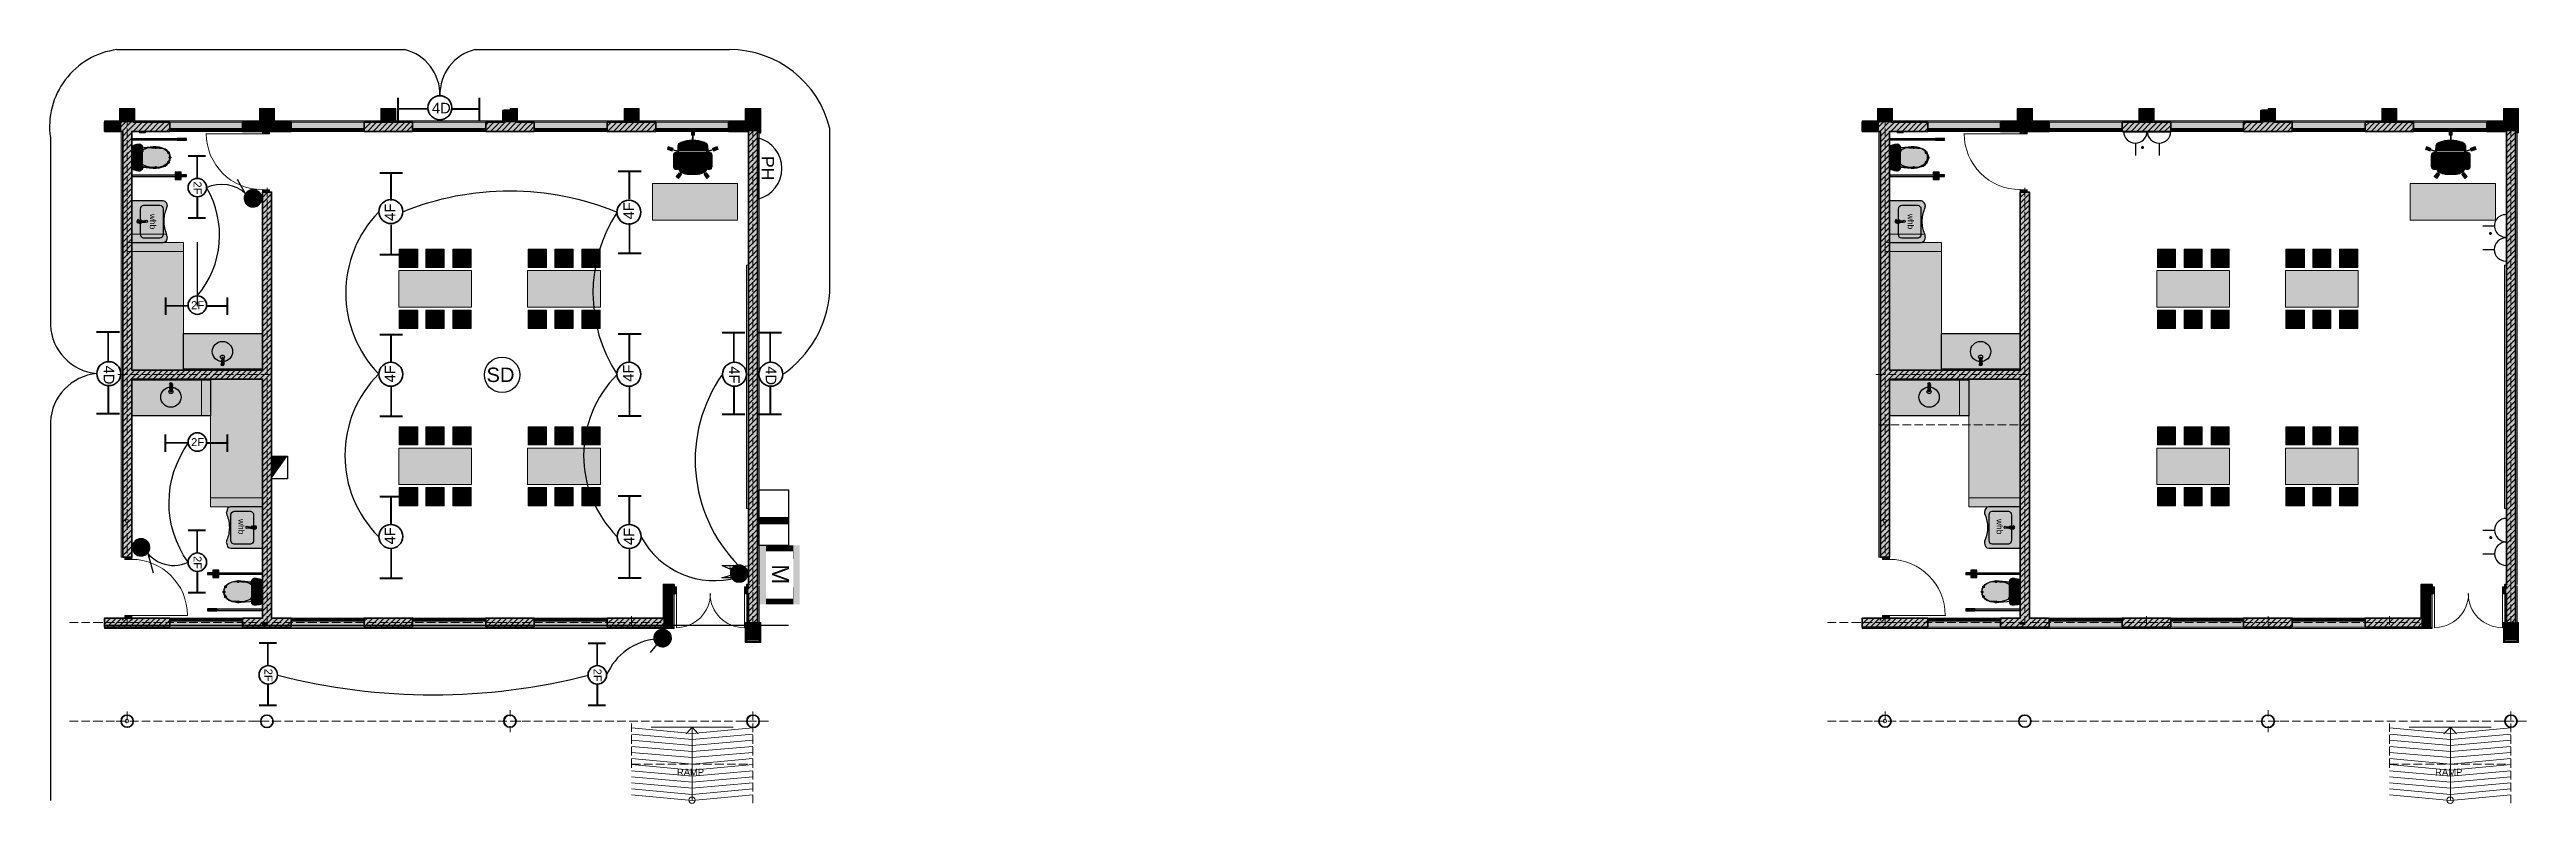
# Model space of a CAD drawing. Header units: inches. Extents: x 4990 to 45771, y 36968 to 49368.
import ezdxf

# ---------------------------------------------------------------- set-up
doc = ezdxf.new("R2010")
doc.units = ezdxf.units.IN
doc.header["$MEASUREMENT"] = 0
doc.layers.get('0').update_dxf_attribs({"color": 1})
for name, color, linetype, true_color in [('PDF_0', 7, 'Continuous', 0xed1f24), ('PDF_PDF_Interior$-$Furniture$', 7, 'Continuous', 0xffffff), ('PDF_PDF_Shell - Roof', 7, 'Continuous', 0xbf8080), ('PDF_PDF_Structural - Bearing', 7, 'Continuous', 0xfd8379)]:
    doc.layers.add(name, color=color, linetype=linetype, true_color=true_color)
for name, color, linetype in [('PDF_PDF_0', 1, 'Continuous'), ('PDF_PDF_Annotation - Label', 7, 'Continuous'), ('PDF_PDF_Fire System', 4, 'Continuous'), ('PDF_PDF_Hatch', 1, 'Continuous'), ('PDF_PDF_Socket', 1, 'Continuous'), ('PDF_PDF_Structural - Shear', 6, 'Continuous'), ('PDF_PDF_Z_entity', 1, 'Continuous'), ('PDF_PDF_Z_solid', 1, 'Continuous'), ('PDF_Text', 1, 'Continuous')]:
    doc.layers.add(name, color=color, linetype=linetype)
doc.styles.add('PDF Arial-BoldMT', font='arial.ttf')
doc.styles.add('PDF ArialMT', font='arial.ttf')

msp = doc.modelspace()

# ---------------------------------------------------------------- texts
at = {"layer": 'PDF_Text', "attachment_point": 4, "style": 'PDF ArialMT'}
for s, insert, char_height in [('4D', (11285, 48406), 173.3), ('2F', (7320, 45163), 131.7), ('2F', (7320, 42911), 131.7)]:
    msp.add_mtext(s, dxfattribs=dict(at, insert=insert, char_height=char_height))
at = {"layer": 'PDF_Text', "color": 240, "true_color": 0xed1f24, "insert": (16703, 47620), "char_height": 0.196, "attachment_point": 4, "style": 'PDF Arial-BoldMT'}
msp.add_mtext('PHOTO', dxfattribs=at)
at = {"layer": 'PDF_Text', "color": 240, "true_color": 0xed1f24, "attachment_point": 4, "style": 'PDF ArialMT'}
for s, insert, char_height, rotation in [('PH', (16816, 47619), 207.9, 270), ('PHOTO', (16773, 47580), 0.197, 90), ('OL', (16778, 47599), 0.197, 90)]:
    msp.add_mtext(s, dxfattribs=dict(at, insert=insert, char_height=char_height, rotation=rotation))
at = {"layer": 'PDF_Text', "attachment_point": 4, "style": 'PDF ArialMT'}
for s, insert, char_height, rotation in [('2F', (7426, 47200), 131.7, 270), ('4F', (10595, 46551), 173.3, 90), ('4F', (14525, 46576), 173.3, 90), ('4D', (5968, 44169), 173.3, 270), ('4F', (10595, 43894), 173.3, 90), ('4F', (14520, 43904), 173.3, 90), ('4F', (16265, 44159), 173.3, 270), ('4D', (16869, 44159), 173.3, 270), ('4F', (10595, 41228), 173.3, 90), ('4F', (14530, 41218), 173.3, 90), ('2F', (7426, 41038), 131.7, 270), ('M', (17023, 40903), 282, 270), ('2F', (8594, 39185), 131.7, 270), ('2F', (14012, 39185), 131.7, 270)]:
    msp.add_mtext(s, dxfattribs=dict(at, insert=insert, char_height=char_height, rotation=rotation))
at = {"layer": 'PDF_Text', "color": 7, "char_height": 98.8, "attachment_point": 4, "rotation": 270, "style": 'PDF ArialMT'}
for insert in [(6690, 46666), (35633, 46666), (8148, 41647), (37096, 41647)]:
    msp.add_mtext('whb', dxfattribs=dict(at, insert=insert))
at = {"layer": 'PDF_Text', "color": 7, "true_color": 0xffffff, "char_height": 0.0393, "attachment_point": 4, "rotation": 90, "style": 'PDF ArialMT'}
for insert in [(10441, 44484), (39389, 44484)]:
    msp.add_mtext('GSPublisherVersion 0.0.100.100', dxfattribs=dict(at, insert=insert))
at = {"layer": 'PDF_Text', "color": 4, "insert": (12184, 44017), "char_height": 237.6, "attachment_point": 4, "style": 'PDF ArialMT'}
msp.add_mtext('SD', dxfattribs=at)
at = {"layer": 'PDF_Text', "color": 7, "attachment_point": 4, "style": 'PDF ArialMT'}
for insert, char_height in [((15320, 37483), 110.5), ((44267, 37483), 111.1)]:
    msp.add_mtext('RAMP', dxfattribs=dict(at, insert=insert, char_height=char_height))

# ---------------------------------------------------------------- hatches: boundary and pattern name
at = {"layer": 'PDF_PDF_Interior$-$Furniture$', "true_color": 0x7b6444, "transparency": 33554559}
for points in [[(6514, 47727), (6499, 47722), (6489, 47712), (6489, 47692), (6499, 47682), (6514, 47677), (6529, 47682), (6539, 47692), (6539, 47712), (6529, 47722)], [(6738, 47782), (6723, 47777), (6713, 47767), (6713, 47747), (6723, 47737), (6738, 47732), (6753, 47737), (6763, 47747), (6763, 47767), (6753, 47777)], [(35460, 47727), (35445, 47722), (35435, 47712), (35435, 47692), (35445, 47682), (35460, 47677), (35475, 47682), (35485, 47692), (35485, 47712), (35475, 47722)], [(35684, 47782), (35669, 47777), (35659, 47767), (35659, 47747), (35669, 47737), (35684, 47732), (35699, 47737), (35709, 47747), (35709, 47767), (35699, 47777)], [(6738, 47453), (6723, 47448), (6713, 47438), (6713, 47418), (6723, 47408), (6738, 47403), (6753, 47408), (6763, 47418), (6763, 47438), (6753, 47448)], [(6948, 47697), (6933, 47692), (6923, 47682), (6923, 47663), (6933, 47653), (6948, 47648), (6963, 47653), (6973, 47663), (6973, 47682), (6963, 47692)], [(6948, 47538), (6933, 47533), (6923, 47523), (6923, 47503), (6933, 47493), (6948, 47488), (6963, 47493), (6973, 47503), (6973, 47523), (6963, 47533)], [(6973, 47618), (6958, 47613), (6948, 47603), (6948, 47583), (6958, 47573), (6973, 47568), (6988, 47573), (6998, 47583), (6998, 47603), (6988, 47613)], [(35684, 47453), (35669, 47448), (35659, 47438), (35659, 47418), (35669, 47408), (35684, 47403), (35699, 47408), (35709, 47418), (35709, 47438), (35699, 47448)], [(35889, 47697), (35874, 47692), (35864, 47682), (35864, 47663), (35874, 47653), (35889, 47648), (35904, 47653), (35914, 47663), (35914, 47682), (35904, 47692)], [(35889, 47538), (35874, 47533), (35864, 47523), (35864, 47503), (35874, 47493), (35889, 47488), (35904, 47493), (35914, 47503), (35914, 47523), (35904, 47533)], [(35919, 47618), (35904, 47613), (35894, 47603), (35894, 47583), (35904, 47573), (35919, 47568), (35934, 47573), (35944, 47583), (35944, 47603), (35934, 47613)], [(7862, 40472), (7847, 40467), (7837, 40457), (7837, 40437), (7847, 40427), (7862, 40422), (7877, 40427), (7887, 40437), (7887, 40457), (7877, 40467)], [(7887, 40557), (7872, 40552), (7862, 40542), (7862, 40522), (7872, 40512), (7887, 40507), (7902, 40512), (7912, 40522), (7912, 40542), (7902, 40552)], [(7887, 40392), (7872, 40387), (7862, 40377), (7862, 40357), (7872, 40347), (7887, 40342), (7902, 40347), (7912, 40357), (7912, 40377), (7902, 40387)], [(8097, 40642), (8082, 40637), (8072, 40627), (8072, 40607), (8082, 40597), (8097, 40592), (8112, 40597), (8122, 40607), (8122, 40627), (8112, 40637)], [(36808, 40472), (36793, 40467), (36783, 40457), (36783, 40437), (36793, 40427), (36808, 40422), (36823, 40427), (36833, 40437), (36833, 40457), (36823, 40467)], [(36833, 40557), (36818, 40552), (36808, 40542), (36808, 40522), (36818, 40512), (36833, 40507), (36848, 40512), (36858, 40522), (36858, 40542), (36848, 40552)], [(36833, 40392), (36818, 40387), (36808, 40377), (36808, 40357), (36818, 40347), (36833, 40342), (36848, 40347), (36858, 40357), (36858, 40377), (36848, 40387)], [(37038, 40642), (37023, 40637), (37013, 40627), (37013, 40607), (37023, 40597), (37038, 40592), (37053, 40597), (37063, 40607), (37063, 40627), (37053, 40637)], [(8097, 40307), (8082, 40302), (8072, 40292), (8072, 40272), (8082, 40262), (8097, 40257), (8112, 40262), (8122, 40272), (8122, 40292), (8112, 40302)], [(8321, 40367), (8306, 40362), (8296, 40352), (8296, 40332), (8306, 40322), (8321, 40317), (8336, 40322), (8346, 40332), (8346, 40352), (8336, 40362)], [(37038, 40307), (37023, 40302), (37013, 40292), (37013, 40272), (37023, 40262), (37038, 40257), (37053, 40262), (37063, 40272), (37063, 40292), (37053, 40302)], [(37262, 40367), (37247, 40362), (37237, 40352), (37237, 40332), (37247, 40322), (37262, 40317), (37277, 40322), (37287, 40332), (37287, 40352), (37277, 40362)]]:
    msp.add_hatch(color=37, dxfattribs=at).paths.add_polyline_path(points)
at = {"layer": 'PDF_PDF_Socket', "transparency": 33554559}
for points in [[(39449, 47782), (39434, 47777), (39424, 47767), (39424, 47747), (39434, 47737), (39449, 47732), (39464, 47737), (39474, 47747), (39474, 47767), (39464, 47777)], [(45177, 46369), (45162, 46364), (45152, 46354), (45152, 46334), (45162, 46324), (45177, 46319), (45192, 46324), (45202, 46334), (45202, 46354), (45192, 46364)], [(45182, 41366), (45167, 41361), (45157, 41351), (45157, 41331), (45167, 41321), (45182, 41316), (45197, 41321), (45207, 41331), (45207, 41351), (45197, 41361)]]:
    msp.add_hatch(color=256, dxfattribs=at).paths.add_polyline_path(points)
at = {"layer": 'PDF_PDF_Structural - Shear', "transparency": 33554559}
for points in [[(5795, 39953), (5790, 39948), (5785, 39943), (5790, 39938), (5795, 39933), (5800, 39938), (5805, 39943), (5800, 39948)], [(5795, 39953), (5790, 39948), (5785, 39943), (5790, 39938), (5795, 39933), (5800, 39938), (5805, 39943), (5800, 39948)], [(34736, 39953), (34731, 39948), (34726, 39943), (34731, 39938), (34736, 39933), (34741, 39938), (34746, 39943), (34741, 39948)], [(34736, 39953), (34731, 39948), (34726, 39943), (34731, 39938), (34736, 39933), (34741, 39938), (34746, 39943), (34741, 39948)], [(5795, 38330), (5790, 38325), (5785, 38320), (5790, 38315), (5795, 38310), (5800, 38315), (5805, 38320), (5800, 38325)], [(5795, 38330), (5790, 38325), (5785, 38320), (5790, 38315), (5795, 38310), (5800, 38315), (5805, 38320), (5800, 38325)], [(34736, 38330), (34731, 38325), (34726, 38320), (34731, 38315), (34736, 38310), (34741, 38315), (34746, 38320), (34741, 38325)], [(34736, 38330), (34731, 38325), (34726, 38320), (34731, 38315), (34736, 38310), (34741, 38315), (34746, 38320), (34741, 38325)]]:
    msp.add_hatch(color=256, dxfattribs=at).paths.add_polyline_path(points)

# ---------------------------------------------------------------- linework, layer by layer
for p, q in [((6394, 48197), (6394, 48397)), ((16675, 47997), (16700, 47997)), ((17835, 45371), (17835, 48070))]:
    msp.add_line(p, q)
for centre, radius, start, end in [((6269, 48100), 1279, 97.6056, 188.1238), ((10660, 48632), 757, 358.2918, 76.5822), ((10660, 48632), 757, 358.2918, 76.5822), ((12173, 48632), 757, 103.4178, 181.7082), ((16183, 47668), 1701, 13.6775, 90), ((16045, 45505), 1795, 304.5379, 355.7109), ((5846, 44880), 844, 182.9802, 264.6068), ((16245, 44890), 1063, 316.3191, 316.3705), ((5846, 43199), 844, 95.3932, 177.0198)]:
    msp.add_arc(centre, radius, start, end)
at = {"layer": 'PDF_0', "lineweight": 25}
for points in [[(6100, 49368), (10835, 49368)], [(11997, 49368), (16183, 49368)], [(5003, 47919), (5003, 44836)], [(16660, 47907), (16660, 46904)], [(8218, 46998), (8082, 47233)], [(7418, 46199), (7418, 45146)], [(5003, 43243), (5003, 37019)], [(6610, 41078), (6697, 40760)], [(16056, 40677), (16331, 40762), (16071, 40877)], [(16331, 40877), (16061, 40877)], [(16331, 40677), (16061, 40677)], [(5895, 39903), (17159, 39903)], [(15062, 39668), (14877, 39449)], [(8446, 39079), (8439, 39079)]]:
    msp.add_lwpolyline(points, dxfattribs=at)
for points in [[(7423, 45316, 0.320151), (7574, 47099, -0.309558), (8218, 46998, -0.309558)], [(10806, 46700, -0.197318), (14333, 46695, 0.297154), (14334, 44025, 0.412333), (14332, 41361)], [(6518, 41230, 0.430156), (7271, 40936, -0.323566), (7278, 42899, -0.247235)]]:
    msp.add_lwpolyline(points, format="xyb", dxfattribs=at)
for centre, radius, start, end in [((16531, 47412), 517, 283.9252, 76.0748), ((11777, 45365), 1910, 135.6207, 224.3518), ((11737, 42693), 1885, 134.9176, 225.0384), ((18074, 42614), 2454, 144.8438, 224.8791), ((15937, 42004), 1371, 208.0756, 286.1664), ((15063, 38694), 981, 94.5209, 156.7859), ((11305, 49005), 10251, 255.5436, 284.4564)]:
    msp.add_arc(centre, radius, start, end, dxfattribs=at)
at = {"layer": 'PDF_PDF_0', "lineweight": 35}
for points in [[(11222, 48393), (10723, 48393)], [(7418, 47243), (7418, 47623)], [(14538, 46514), (14538, 46015)], [(10613, 46484), (10613, 45985)], [(7278, 45151), (6898, 45151)], [(5955, 44227), (5955, 44726)], [(16256, 44217), (16256, 44721)], [(16855, 44222), (16855, 44721)], [(10613, 43828), (10613, 43328)], [(14538, 43838), (14538, 43338)], [(7278, 42899), (6898, 42899)], [(7418, 41081), (7418, 41461)], [(10613, 41161), (10613, 40662)], [(14538, 41171), (14538, 40672)], [(8586, 39229), (8586, 39608)], [(14004, 39229), (14004, 39608)]]:
    msp.add_lwpolyline(points, dxfattribs=at)
at = {"layer": 'PDF_PDF_0', "lineweight": 25}
msp.add_lwpolyline([(8906, 42679), (8906, 42310), (8646, 42310), (8646, 42679)], close=True, dxfattribs=at)
at = {"layer": 'PDF_PDF_0', "lineweight": 0}
msp.add_lwpolyline([(16495, 40874), (16490, 40874), (16480, 40874), (16463, 40872), (16445, 40869), (16423, 40864), (16398, 40862), (16370, 40862), (16346, 40857), (16316, 40852), (16288, 40847), (16263, 40844), (16241, 40839), (16223, 40839), (16206, 40837), (16196, 40837), (16191, 40862)], dxfattribs=at)
at = {"layer": 'PDF_PDF_0', "lineweight": 35}
for centre, radius in [((11417, 48412), 197), ((7423, 47098), 152), ((10609, 46703), 197), ((14529, 46693), 197), ((7423, 45165), 152), ((5965, 44037), 197), ((10609, 44027), 197), ((14529, 44027), 197), ((16266, 44027), 197), ((16865, 44027), 197), ((7423, 42913), 152), ((10609, 41360), 197), ((14534, 41360), 197), ((7423, 40936), 152), ((8591, 39083), 152), ((14009, 39083), 152)]:
    msp.add_circle(centre, radius, dxfattribs=at)
at = {"layer": 'PDF_PDF_0', "transparency": 33554559}
for points in [[(8191, 46973), (8201, 46859), (8186, 46943)], [(8201, 46859), (8186, 46943), (8191, 46889)], [(8186, 46943), (8191, 46889), (8186, 46914)], [(8206, 46998), (8211, 46834), (8191, 46973)], [(8211, 46834), (8191, 46973), (8201, 46859)], [(8221, 47018), (8231, 46814), (8206, 46998)], [(8231, 46814), (8206, 46998), (8211, 46834)], [(8241, 47043), (8251, 46794), (8221, 47018)], [(8251, 46794), (8221, 47018), (8231, 46814)], [(8266, 47058), (8276, 46779), (8241, 47043)], [(8276, 46779), (8241, 47043), (8251, 46794)], [(8291, 47068), (8301, 46769), (8266, 47058)], [(8301, 46769), (8266, 47058), (8276, 46779)], [(8321, 47078), (8331, 46769), (8291, 47068)], [(8331, 46769), (8291, 47068), (8301, 46769)], [(8346, 47078), (8361, 46769), (8321, 47078)], [(8361, 46769), (8321, 47078), (8331, 46769)], [(8376, 47073), (8386, 46774), (8346, 47078)], [(8386, 46774), (8346, 47078), (8361, 46769)], [(8401, 47063), (8416, 46784), (8376, 47073)], [(8416, 46784), (8376, 47073), (8386, 46774)], [(8426, 47048), (8436, 46799), (8401, 47063)], [(8436, 46799), (8401, 47063), (8416, 46784)], [(8451, 47033), (8456, 46824), (8426, 47048)], [(8456, 46824), (8426, 47048), (8436, 46799)], [(8466, 47008), (8476, 46844), (8451, 47033)], [(8476, 46844), (8451, 47033), (8456, 46824)], [(8481, 46983), (8486, 46874), (8466, 47008)], [(8486, 46874), (8466, 47008), (8476, 46844)], [(8491, 46953), (8496, 46899), (8481, 46983)], [(8496, 46899), (8481, 46983), (8486, 46874)], [(8491, 46929), (8491, 46953), (8496, 46899)], [(8906, 42679), (8646, 42310), (8646, 42679)], [(6349, 41231), (6354, 41121), (6344, 41201)], [(6354, 41121), (6344, 41201), (6344, 41146)], [(6344, 41201), (6344, 41146), (6344, 41171)], [(6359, 41256), (6369, 41091), (6349, 41231)], [(6369, 41091), (6349, 41231), (6354, 41121)], [(6379, 41276), (6384, 41071), (6359, 41256)], [(6384, 41071), (6359, 41256), (6369, 41091)], [(6399, 41301), (6409, 41051), (6379, 41276)], [(6409, 41051), (6379, 41276), (6384, 41071)], [(6419, 41316), (6434, 41036), (6399, 41301)], [(6434, 41036), (6399, 41301), (6409, 41051)], [(6449, 41326), (6459, 41031), (6419, 41316)], [(6459, 41031), (6419, 41316), (6434, 41036)], [(6479, 41336), (6489, 41026), (6449, 41326)], [(6489, 41026), (6449, 41326), (6459, 41031)], [(6504, 41336), (6519, 41026), (6479, 41336)], [(6519, 41026), (6479, 41336), (6489, 41026)], [(6534, 41331), (6544, 41036), (6504, 41336)], [(6544, 41036), (6504, 41336), (6519, 41026)], [(6559, 41321), (6569, 41041), (6534, 41331)], [(6569, 41041), (6534, 41331), (6544, 41036)], [(6584, 41306), (6594, 41061), (6559, 41321)], [(6594, 41061), (6559, 41321), (6569, 41041)], [(6604, 41291), (6614, 41081), (6584, 41306)], [(6614, 41081), (6584, 41306), (6594, 41061)], [(6624, 41266), (6629, 41101), (6604, 41291)], [(6629, 41101), (6604, 41291), (6614, 41081)], [(6639, 41241), (6644, 41131), (6624, 41266)], [(6644, 41131), (6624, 41266), (6629, 41101)], [(6644, 41211), (6649, 41156), (6639, 41241)], [(6649, 41156), (6639, 41241), (6644, 41131)], [(6649, 41186), (6644, 41211), (6649, 41156)], [(16675, 41211), (16675, 40243), (16785, 41211)], [(16675, 40243), (16785, 41211), (16785, 40243)], [(16785, 41211), (16785, 41116), (17229, 41211)], [(16785, 41116), (17229, 41211), (17229, 41116)], [(17229, 41211), (17229, 40987), (17234, 41211)], [(17229, 40987), (17234, 41211), (17234, 40987)], [(17234, 41211), (17234, 40243), (17339, 41211)], [(17234, 40243), (17339, 41211), (17339, 40243)], [(16196, 40802), (16201, 40687), (16191, 40772)], [(16211, 40827), (16216, 40662), (16196, 40802)], [(16216, 40662), (16196, 40802), (16201, 40687)], [(16226, 40847), (16236, 40642), (16211, 40827)], [(16236, 40642), (16211, 40827), (16216, 40662)], [(16246, 40867), (16256, 40622), (16226, 40847)], [(16256, 40622), (16226, 40847), (16236, 40642)], [(16271, 40882), (16281, 40607), (16246, 40867)], [(16281, 40607), (16246, 40867), (16256, 40622)], [(16296, 40897), (16306, 40597), (16271, 40882)], [(16306, 40597), (16271, 40882), (16281, 40607)], [(16326, 40902), (16336, 40597), (16296, 40897)], [(16336, 40597), (16296, 40897), (16306, 40597)], [(16350, 40902), (16365, 40597), (16326, 40902)], [(16365, 40597), (16326, 40902), (16336, 40597)], [(16380, 40897), (16390, 40602), (16350, 40902)], [(16390, 40602), (16350, 40902), (16365, 40597)], [(16405, 40887), (16415, 40612), (16380, 40897)], [(16415, 40612), (16380, 40897), (16390, 40602)], [(16430, 40872), (16440, 40627), (16405, 40887)], [(16440, 40627), (16405, 40887), (16415, 40612)], [(16450, 40857), (16460, 40647), (16430, 40872)], [(16460, 40647), (16430, 40872), (16440, 40627)], [(16470, 40837), (16475, 40672), (16450, 40857)], [(16475, 40672), (16450, 40857), (16460, 40647)], [(16485, 40812), (16490, 40697), (16470, 40837)], [(16490, 40697), (16470, 40837), (16475, 40672)], [(16495, 40782), (16495, 40727), (16485, 40812)], [(16495, 40727), (16485, 40812), (16490, 40697)], [(16495, 40757), (16495, 40782), (16495, 40727)], [(16201, 40687), (16191, 40772), (16196, 40712)], [(16191, 40772), (16196, 40712), (16191, 40742)], [(17229, 40522), (17229, 40243), (17234, 40522)], [(17229, 40243), (17234, 40522), (17234, 40243)], [(16785, 40337), (16785, 40243), (17229, 40337)], [(16785, 40243), (17229, 40337), (17229, 40243)], [(14937, 39738), (14942, 39628), (14932, 39713)], [(14942, 39628), (14932, 39713), (14932, 39653)], [(14932, 39713), (14932, 39653), (14932, 39678)], [(14947, 39763), (14957, 39603), (14937, 39738)], [(14957, 39603), (14937, 39738), (14942, 39628)], [(14967, 39788), (14972, 39578), (14947, 39763)], [(14972, 39578), (14947, 39763), (14957, 39603)], [(14987, 39808), (14997, 39558), (14967, 39788)], [(14997, 39558), (14967, 39788), (14972, 39578)], [(15007, 39823), (15022, 39548), (14987, 39808)], [(15022, 39548), (14987, 39808), (14997, 39558)], [(15037, 39833), (15047, 39538), (15007, 39823)], [(15047, 39538), (15007, 39823), (15022, 39548)], [(15062, 39843), (15077, 39533), (15037, 39833)], [(15077, 39533), (15037, 39833), (15047, 39538)], [(15092, 39843), (15107, 39533), (15062, 39843)], [(15107, 39533), (15062, 39843), (15077, 39533)], [(15122, 39838), (15132, 39543), (15092, 39843)], [(15132, 39543), (15092, 39843), (15107, 39533)], [(15147, 39828), (15157, 39553), (15122, 39838)], [(15157, 39553), (15122, 39838), (15132, 39543)], [(15172, 39813), (15182, 39568), (15147, 39828)], [(15182, 39568), (15147, 39828), (15157, 39553)], [(15192, 39798), (15202, 39588), (15172, 39813)], [(15202, 39588), (15172, 39813), (15182, 39568)], [(15212, 39778), (15217, 39613), (15192, 39798)], [(15217, 39613), (15192, 39798), (15202, 39588)], [(15227, 39748), (15227, 39638), (15212, 39778)], [(15227, 39638), (15212, 39778), (15217, 39613)], [(15232, 39723), (15237, 39668), (15227, 39748)], [(15237, 39668), (15227, 39748), (15227, 39638)], [(15237, 39693), (15232, 39723), (15237, 39668)]]:
    msp.add_solid(points, dxfattribs=at)
at = {"layer": 'PDF_PDF_Annotation - Label', "lineweight": 13}
for centre in [(6264, 41615), (35207, 41615), (6264, 38324), (35207, 38324)]:
    msp.add_circle(centre, 27.5, dxfattribs=at)
at = {"layer": 'PDF_PDF_Annotation - Label', "lineweight": 0}
for centre in [(6264, 41615), (35207, 41615), (6264, 38324), (35207, 38324)]:
    msp.add_circle(centre, 27.5, dxfattribs=at)
at = {"layer": 'PDF_PDF_Fire System', "lineweight": 25}
msp.add_circle((12441, 44017), 292, dxfattribs=at)
at = {"layer": 'PDF_PDF_Hatch', "lineweight": 40}
for points in [[(10728, 48203), (10728, 48577)], [(12071, 48203), (12071, 48577)], [(11622, 48393), (12071, 48393)], [(7273, 47623), (7557, 47623)], [(10803, 47333), (10428, 47333)], [(10613, 46884), (10613, 47333)], [(14728, 47363), (14353, 47363)], [(14538, 46909), (14538, 47363)], [(7418, 46943), (7418, 46599)], [(7273, 46599), (7557, 46599)], [(10803, 45990), (10428, 45990)], [(14728, 46015), (14353, 46015)], [(6903, 45006), (6903, 45291)], [(7922, 45006), (7922, 45291)], [(7577, 45151), (7922, 45151)], [(5765, 44726), (6139, 44726)], [(10803, 44677), (10428, 44677)], [(10613, 44227), (10613, 44677)], [(14728, 44687), (14353, 44687)], [(14538, 44232), (14538, 44687)], [(16066, 44716), (16435, 44716)], [(16665, 44716), (17040, 44716)], [(5955, 43833), (5955, 43383)], [(16256, 43823), (16256, 43373)], [(16855, 43828), (16855, 43373)], [(5765, 43383), (6139, 43383)], [(10803, 43333), (10428, 43333)], [(14728, 43338), (14353, 43338)], [(16066, 43373), (16435, 43373)], [(16665, 43373), (17040, 43373)], [(6898, 42754), (6898, 43039)], [(7577, 42899), (7922, 42899)], [(7922, 42754), (7922, 43039)], [(10803, 42010), (10428, 42010)], [(10613, 41556), (10613, 42010)], [(14728, 42020), (14353, 42020)], [(14538, 41566), (14538, 42020)], [(7273, 41461), (7557, 41461)], [(7418, 40782), (7418, 40437)], [(7273, 40437), (7557, 40437)], [(10803, 40667), (10428, 40667)], [(14728, 40672), (14353, 40672)], [(8441, 39608), (8726, 39608)], [(13859, 39603), (14143, 39603)], [(8586, 38929), (8586, 38585)], [(14004, 38924), (14004, 38585)], [(8441, 38585), (8726, 38585)], [(13859, 38585), (14143, 38585)]]:
    msp.add_lwpolyline(points, dxfattribs=at)
at = {"layer": 'PDF_PDF_Interior$-$Furniture$', "color": 37, "lineweight": 25, "true_color": 0x7b6444}
for points in [[(6349, 47912), (6344, 47912), (6344, 47872), (6349, 47872)], [(6359, 47398), (6374, 47393), (6389, 47388), (6404, 47383), (6424, 47378), (6439, 47378), (6454, 47373), (6474, 47373), (6484, 47378), (6494, 47378), (6504, 47388), (6514, 47393), (6519, 47403), (6524, 47413), (6524, 47428), (6524, 47438), (6514, 47478), (6509, 47513), (6509, 47553), (6509, 47593), (6509, 47633), (6509, 47672), (6514, 47707), (6524, 47747), (6524, 47757), (6524, 47772), (6519, 47782), (6514, 47792), (6504, 47797), (6494, 47807), (6484, 47807), (6474, 47812), (6454, 47807), (6439, 47807), (6424, 47807), (6404, 47802), (6389, 47797), (6374, 47792), (6359, 47787), (6344, 47777), (6344, 47408)], [(6848, 47438), (6893, 47453), (6928, 47478), (6958, 47513), (6978, 47553), (6983, 47593), (6978, 47633), (6958, 47672), (6928, 47707), (6893, 47732), (6848, 47747), (6798, 47762), (6743, 47767), (6694, 47767), (6344, 47732), (6344, 47453), (6694, 47418), (6743, 47418), (6798, 47423)], [(7093, 47882), (7093, 47902), (6349, 47902), (6349, 47882)], [(7243, 47877), (7243, 47907), (7093, 47907), (7093, 47877)], [(35290, 47912), (35285, 47912), (35285, 47872), (35290, 47872)], [(35300, 47398), (35315, 47393), (35335, 47388), (35350, 47383), (35365, 47378), (35380, 47378), (35400, 47373), (35415, 47373), (35425, 47378), (35440, 47378), (35450, 47388), (35455, 47393), (35460, 47403), (35465, 47413), (35470, 47428), (35465, 47438), (35460, 47478), (35455, 47513), (35450, 47553), (35450, 47593), (35450, 47633), (35455, 47672), (35460, 47707), (35465, 47747), (35470, 47757), (35465, 47772), (35460, 47782), (35455, 47792), (35450, 47797), (35440, 47807), (35425, 47807), (35415, 47812), (35400, 47807), (35380, 47807), (35365, 47807), (35350, 47802), (35335, 47797), (35315, 47792), (35300, 47787), (35285, 47777), (35285, 47408)], [(35789, 47438), (35839, 47453), (35874, 47478), (35904, 47513), (35919, 47553), (35929, 47593), (35919, 47633), (35904, 47672), (35874, 47707), (35839, 47732), (35789, 47747), (35739, 47762), (35689, 47767), (35640, 47767), (35285, 47732), (35285, 47453), (35640, 47418), (35689, 47418), (35739, 47423)], [(36039, 47882), (36039, 47902), (35290, 47902), (35290, 47882)], [(36189, 47877), (36189, 47907), (36039, 47907), (36039, 47877)], [(6349, 47313), (6344, 47313), (6344, 47273), (6349, 47273)], [(7243, 47278), (7243, 47308), (7093, 47308), (7093, 47278)], [(35290, 47313), (35285, 47313), (35285, 47273), (35290, 47273)], [(36189, 47278), (36189, 47308), (36039, 47308), (36039, 47278)], [(7093, 47283), (7093, 47303), (6349, 47303), (6349, 47283)], [(36039, 47283), (36039, 47303), (35290, 47303), (35290, 47283)], [(6858, 46334), (6853, 46304), (6843, 46284), (6828, 46269), (6808, 46264), (6539, 46264), (6519, 46269), (6504, 46284), (6494, 46304), (6489, 46334), (6489, 46739), (6494, 46769), (6504, 46789), (6519, 46804), (6539, 46809), (6808, 46809), (6828, 46804), (6843, 46789), (6853, 46769), (6858, 46739)], [(35799, 46334), (35799, 46304), (35784, 46284), (35769, 46269), (35749, 46264), (35485, 46264), (35465, 46269), (35445, 46284), (35435, 46304), (35430, 46334), (35430, 46739), (35435, 46769), (35445, 46789), (35465, 46804), (35485, 46809), (35749, 46809), (35769, 46804), (35784, 46789), (35799, 46769), (35799, 46739)], [(7193, 44097), (7193, 44697), (8496, 44697), (8496, 44097)], [(36139, 44097), (36139, 44697), (37437, 44697), (37437, 44097)], [(7642, 43948), (7642, 43343), (6344, 43343), (6344, 43948)], [(36588, 43948), (36588, 43343), (35285, 43343), (35285, 43948)], [(7977, 41711), (7982, 41735), (7992, 41755), (8012, 41770), (8032, 41775), (8296, 41775), (8316, 41770), (8331, 41755), (8346, 41735), (8346, 41711), (8346, 41301), (8346, 41276), (8331, 41251), (8316, 41236), (8296, 41231), (8032, 41231), (8012, 41236), (7992, 41251), (7982, 41276), (7977, 41301)], [(36923, 41711), (36928, 41735), (36938, 41755), (36953, 41770), (36973, 41775), (37242, 41775), (37262, 41770), (37277, 41755), (37287, 41735), (37292, 41711), (37292, 41301), (37287, 41276), (37277, 41251), (37262, 41236), (37242, 41231), (36973, 41231), (36953, 41236), (36938, 41251), (36928, 41276), (36923, 41301)], [(7592, 40762), (7592, 40732), (7742, 40732), (7742, 40762)], [(7742, 40757), (7742, 40737), (8491, 40737), (8491, 40757)], [(7992, 40607), (7942, 40587), (7907, 40562), (7877, 40527), (7862, 40492), (7852, 40447), (7862, 40407), (7877, 40372), (7907, 40337), (7942, 40312), (7992, 40292), (8042, 40282), (8092, 40272), (8142, 40277), (8496, 40307), (8496, 40592), (8142, 40622), (8092, 40627), (8042, 40617)], [(8481, 40642), (8461, 40652), (8446, 40657), (8431, 40657), (8416, 40662), (8396, 40667), (8381, 40667), (8366, 40667), (8351, 40667), (8341, 40662), (8331, 40657), (8326, 40647), (8316, 40637), (8316, 40627), (8311, 40617), (8311, 40602), (8321, 40567), (8326, 40527), (8326, 40487), (8331, 40447), (8326, 40412), (8326, 40372), (8321, 40332), (8311, 40297), (8311, 40282), (8316, 40272), (8316, 40262), (8326, 40252), (8331, 40243), (8341, 40238), (8351, 40233), (8366, 40233), (8381, 40233), (8396, 40233), (8416, 40238), (8431, 40238), (8446, 40243), (8461, 40248), (8481, 40257), (8496, 40262), (8496, 40637)], [(8491, 40727), (8496, 40727), (8496, 40767), (8491, 40767)], [(36538, 40762), (36538, 40732), (36688, 40732), (36688, 40762)], [(36688, 40757), (36688, 40737), (37432, 40737), (37432, 40757)], [(36933, 40607), (36888, 40587), (36848, 40562), (36823, 40527), (36803, 40492), (36798, 40447), (36803, 40407), (36823, 40372), (36848, 40337), (36888, 40312), (36933, 40292), (36983, 40282), (37038, 40272), (37088, 40277), (37437, 40307), (37437, 40592), (37088, 40622), (37038, 40627), (36983, 40617)], [(37422, 40642), (37407, 40652), (37392, 40657), (37377, 40657), (37357, 40662), (37342, 40667), (37327, 40667), (37307, 40667), (37297, 40667), (37287, 40662), (37277, 40657), (37267, 40647), (37262, 40637), (37257, 40627), (37257, 40617), (37257, 40602), (37262, 40567), (37267, 40527), (37272, 40487), (37272, 40447), (37272, 40412), (37267, 40372), (37262, 40332), (37257, 40297), (37257, 40282), (37257, 40272), (37262, 40262), (37267, 40252), (37277, 40243), (37287, 40238), (37297, 40233), (37307, 40233), (37327, 40233), (37342, 40233), (37357, 40238), (37377, 40238), (37392, 40243), (37407, 40248), (37422, 40257), (37437, 40262), (37437, 40637)], [(37432, 40727), (37437, 40727), (37437, 40767), (37432, 40767)], [(7592, 40168), (7592, 40138), (7742, 40138), (7742, 40168)], [(7742, 40163), (7742, 40143), (8491, 40143), (8491, 40163)], [(8491, 40133), (8496, 40133), (8496, 40173), (8491, 40173)], [(36538, 40168), (36538, 40138), (36688, 40138), (36688, 40168)], [(36688, 40163), (36688, 40143), (37432, 40143), (37432, 40163)], [(37432, 40133), (37437, 40133), (37437, 40173), (37432, 40173)]]:
    msp.add_lwpolyline(points, close=True, dxfattribs=at)
for points in [[(6941, 47678, 0.214307), (6749, 47764, 0.014191), (6736, 47764, 0.004435), (6725, 47764, 0.133083), (6508, 47706)], [(35455, 47488, 0.133108), (35670, 47430, 0.006738), (35681, 47430, 0.014144), (35696, 47430, 0.214333), (35886, 47516, 0.158198), (35913, 47598, 0.157903), (35888, 47678, 0.214307), (35696, 47764, 0.014191), (35683, 47764, 0.004435), (35673, 47764, 0.133083), (35455, 47706)], [(6734, 47430, 0.014144), (6748, 47430, 0.214333), (6941, 47516)], [(6944, 47516, 0.158198), (6971, 47596, 0.157903), (6944, 47678)], [(6454, 46571, 0.414157), (6427, 46543, 0.414157), (6454, 46516)], [(6494, 46531, 0.413932), (6507, 46543, 0.413932), (6494, 46556)], [(6496, 46521, 0.121003), (6506, 46524, 0.255154), (6516, 46543, 0.255154), (6506, 46562, 0.121003), (6496, 46566)], [(6560, 46531, 0.379288), (6571, 46543, 0.379288), (6560, 46556)], [(6917, 46337, -0.101348), (6876, 46541, -0.102051), (6915, 46745, 0.112451), (6926, 46794)], [(35401, 46571, 0.414157), (35374, 46543, 0.414157), (35401, 46516)], [(35441, 46531, 0.413932), (35454, 46543, 0.413932), (35441, 46556)], [(35443, 46521, 0.121003), (35453, 46524, 0.255154), (35464, 46543, 0.255154), (35453, 46562, 0.121003), (35443, 46566)], [(35503, 46531, 0.379288), (35514, 46543, 0.379288), (35503, 46556)], [(35864, 46337, -0.101348), (35823, 46541, -0.102051), (35862, 46745, 0.112451), (35873, 46794)], [(7810, 44196, 0.413652), (7837, 44169, 0.413904), (7865, 44196)], [(7860, 44238, 0.121003), (7856, 44249, 0.254619), (7837, 44259, 0.255154), (7818, 44249, 0.123118), (7815, 44238)], [(7850, 44298, 0.377149), (7837, 44309, 0.378135), (7825, 44298)], [(7850, 44236, 0.413932), (7837, 44249, 0.414295), (7825, 44236)], [(36757, 44196, 0.413652), (36784, 44169, 0.413904), (36812, 44196)], [(36807, 44238, 0.121003), (36803, 44249, 0.254619), (36784, 44259, 0.255154), (36766, 44249, 0.123118), (36762, 44238)], [(36772, 44298, -0.378135), (36784, 44309, -0.377149), (36798, 44297), (36803, 44242)], [(36797, 44236, 0.413932), (36784, 44249, 0.414295), (36772, 44236)], [(7016, 43857, 0.413904), (6988, 43884, 0.414102), (6961, 43857)], [(6966, 43815, 0.123118), (6970, 43805, 0.255154), (6988, 43794, 0.254619), (7007, 43805, 0.118889), (7011, 43815)], [(6976, 43817, 0.414295), (6988, 43804, 0.413932), (7001, 43817)], [(6976, 43750, 0.379175), (6988, 43740, 0.377149), (7001, 43750)], [(35963, 43857, 0.413904), (35936, 43884, 0.414102), (35908, 43857)], [(35917, 43805, 0.255154), (35936, 43794, 0.254619), (35954, 43805)], [(35954, 43798), (35949, 43748, -0.377149), (35936, 43740, -0.379175), (35924, 43748), (35919, 43798)], [(35923, 43817, 0.414295), (35936, 43804, 0.413932), (35948, 43817)], [(7900, 41760, 0.112451), (7910, 41712, -0.101348), (7950, 41508, -0.102051), (7908, 41303)], [(36847, 41760, 0.112451), (36858, 41712, -0.101348), (36897, 41508, -0.102051), (36856, 41303)], [(8326, 41486), (8271, 41496, -0.378793), (8259, 41510, -0.377778), (8270, 41522)], [(8329, 41532, 0.118159), (8320, 41529, 0.254798), (8309, 41510, 0.255358), (8319, 41491, 0.122395), (8330, 41488)], [(8332, 41522, 0.414719), (8319, 41510, 0.415085), (8332, 41497)], [(8372, 41482, 0.414354), (8399, 41510, 0.414157), (8372, 41537)], [(37212, 41522, 0.377778), (37201, 41510, 0.378793), (37212, 41498)], [(37277, 41532, 0.118159), (37267, 41529, 0.254798), (37256, 41510, 0.255358), (37267, 41491, 0.122395), (37277, 41486), (37322, 41481)], [(37279, 41522, 0.414719), (37266, 41510, 0.415085), (37279, 41497)], [(37319, 41482, 0.414354), (37346, 41510, 0.414157), (37319, 41537)], [(8091, 40618, 0.014146), (8077, 40619, 0.214257), (7885, 40532, 0.158174), (7860, 40452)], [(8317, 40565, 0.133083), (8102, 40624, 0.004504), (8090, 40623)], [(37019, 40619, 0.214257), (36827, 40532, 0.158174), (36802, 40452)], [(37260, 40565, 0.133083), (37044, 40624, 0.004504), (37037, 40623)], [(37044, 40284, 0.13301), (37262, 40342), (37262, 40447), (37262, 40557)], [(8077, 40289, 0.01414), (8092, 40289, 0.006728), (8102, 40289)], [(37019, 40289, 0.01414), (37035, 40289, 0.006728), (37045, 40289)]]:
    msp.add_lwpolyline(points, format="xyb", dxfattribs=at)
at = {"layer": 'PDF_PDF_Interior$-$Furniture$', "color": 39, "lineweight": 13, "true_color": 0x563838}
for points in [[(15587, 47882), (15681, 47872), (15771, 47847), (15786, 47837), (15801, 47827), (15811, 47817), (15821, 47802), (15826, 47787), (15831, 47702), (15911, 47727), (15906, 47747), (15981, 47772), (15996, 47722), (15921, 47697), (15916, 47717), (15831, 47687), (15831, 47672), (15831, 47438), (15821, 47413), (15811, 47393), (15796, 47368), (15776, 47353), (15791, 47333), (15806, 47343), (15851, 47278), (15811, 47248), (15766, 47313), (15781, 47328), (15766, 47343), (15746, 47333), (15721, 47323), (15696, 47318), (15671, 47313), (15487, 47313), (15462, 47318), (15437, 47323), (15417, 47333), (15392, 47343), (15382, 47328), (15397, 47313), (15347, 47248), (15307, 47278), (15357, 47343), (15372, 47333), (15382, 47353), (15367, 47368), (15352, 47393), (15337, 47413), (15332, 47438), (15332, 47672), (15332, 47687), (15247, 47717), (15242, 47697), (15162, 47722), (15177, 47772), (15257, 47747), (15247, 47727), (15332, 47702), (15332, 47787), (15337, 47802), (15347, 47817), (15362, 47827), (15372, 47837), (15387, 47847), (15477, 47872), (15572, 47882), (15577, 47962), (15557, 47962), (15557, 48042), (15607, 48042), (15607, 47962), (15587, 47962)], [(44533, 47882), (44627, 47872), (44717, 47847), (44732, 47837), (44742, 47827), (44757, 47817), (44762, 47802), (44772, 47787), (44772, 47702), (44852, 47727), (44847, 47747), (44927, 47772), (44942, 47722), (44862, 47697), (44857, 47717), (44772, 47687), (44772, 47672), (44772, 47438), (44767, 47413), (44752, 47393), (44737, 47368), (44722, 47353), (44732, 47333), (44747, 47343), (44797, 47278), (44757, 47248), (44707, 47313), (44722, 47328), (44712, 47343), (44687, 47333), (44667, 47323), (44642, 47318), (44617, 47313), (44433, 47313), (44408, 47318), (44383, 47323), (44358, 47333), (44338, 47343), (44323, 47328), (44338, 47313), (44293, 47248), (44253, 47278), (44298, 47343), (44313, 47333), (44328, 47353), (44308, 47368), (44293, 47393), (44283, 47413), (44273, 47438), (44273, 47672), (44273, 47687), (44188, 47717), (44183, 47697), (44108, 47722), (44123, 47772), (44198, 47747), (44193, 47727), (44273, 47702), (44278, 47787), (44283, 47802), (44293, 47817), (44303, 47827), (44318, 47837), (44333, 47847), (44423, 47872), (44518, 47882), (44518, 47962), (44498, 47962), (44498, 48042), (44548, 48042), (44548, 47962), (44533, 47962)], [(15262, 47443), (15262, 47438), (15262, 47428), (15267, 47418), (15272, 47413), (15277, 47408), (15287, 47403), (15292, 47398), (15302, 47398), (15312, 47393), (15322, 47398), (15327, 47398), (15337, 47403), (15342, 47408), (15352, 47413), (15357, 47418), (15357, 47428), (15362, 47438), (15362, 47443), (15362, 47628), (15362, 47638), (15357, 47648), (15357, 47653), (15352, 47663), (15342, 47668), (15337, 47672), (15327, 47677), (15322, 47677), (15312, 47677), (15302, 47677), (15292, 47677), (15287, 47672), (15277, 47668), (15272, 47663), (15267, 47653), (15262, 47648), (15262, 47638), (15262, 47628)], [(15801, 47443), (15801, 47438), (15801, 47428), (15806, 47418), (15811, 47413), (15816, 47408), (15826, 47403), (15831, 47398), (15841, 47398), (15851, 47393), (15861, 47398), (15866, 47398), (15876, 47403), (15881, 47408), (15886, 47413), (15891, 47418), (15896, 47428), (15901, 47438), (15901, 47443), (15901, 47628), (15901, 47638), (15896, 47648), (15891, 47653), (15886, 47663), (15881, 47668), (15876, 47672), (15866, 47677), (15861, 47677), (15851, 47677), (15841, 47677), (15831, 47677), (15826, 47672), (15816, 47668), (15811, 47663), (15806, 47653), (15801, 47648), (15801, 47638), (15801, 47628)], [(44203, 47443), (44208, 47438), (44208, 47428), (44213, 47418), (44218, 47413), (44223, 47408), (44228, 47403), (44238, 47398), (44248, 47398), (44253, 47393), (44263, 47398), (44273, 47398), (44278, 47403), (44288, 47408), (44293, 47413), (44298, 47418), (44303, 47428), (44303, 47438), (44303, 47443), (44303, 47628), (44303, 47638), (44303, 47648), (44298, 47653), (44293, 47663), (44288, 47668), (44278, 47672), (44273, 47677), (44263, 47677), (44253, 47677), (44248, 47677), (44238, 47677), (44228, 47672), (44223, 47668), (44218, 47663), (44213, 47653), (44208, 47648), (44208, 47638), (44203, 47628)], [(44742, 47443), (44747, 47438), (44747, 47428), (44752, 47418), (44757, 47413), (44762, 47408), (44767, 47403), (44777, 47398), (44787, 47398), (44792, 47393), (44802, 47398), (44812, 47398), (44817, 47403), (44827, 47408), (44832, 47413), (44837, 47418), (44842, 47428), (44842, 47438), (44842, 47443), (44842, 47628), (44842, 47638), (44842, 47648), (44837, 47653), (44832, 47663), (44827, 47668), (44817, 47672), (44812, 47677), (44802, 47677), (44792, 47677), (44787, 47677), (44777, 47677), (44767, 47672), (44762, 47668), (44757, 47663), (44752, 47653), (44747, 47648), (44747, 47638), (44742, 47628)], [(14917, 47168), (14917, 46564), (16316, 46564), (16316, 47168)], [(43858, 47168), (43858, 46564), (45262, 46564), (45262, 47168)], [(11053, 45785), (10748, 45785), (10748, 46085), (11053, 46085)], [(11487, 45785), (11187, 45785), (11187, 46085), (11487, 46085)], [(11931, 45785), (11632, 45785), (11632, 46085), (11931, 46085)], [(13170, 45785), (12870, 45785), (12870, 46085), (13170, 46085)], [(13609, 45785), (13310, 45785), (13310, 46085), (13609, 46085)], [(14054, 45785), (13754, 45785), (13754, 46085), (14054, 46085)], [(39994, 45785), (39694, 45785), (39694, 46085), (39994, 46085)], [(40433, 45785), (40133, 45785), (40133, 46085), (40433, 46085)], [(40877, 45785), (40578, 45785), (40578, 46085), (40877, 46085)], [(42116, 45785), (41811, 45785), (41811, 46085), (42116, 46085)], [(42550, 45785), (42251, 45785), (42251, 46085), (42550, 46085)], [(42995, 45785), (42695, 45785), (42695, 46085), (42995, 46085)], [(11936, 45131), (10738, 45131), (10738, 45735), (11936, 45735)], [(14059, 45131), (12860, 45131), (12860, 45735), (14059, 45735)], [(16495, 45820), (16465, 45820), (16465, 41820), (16495, 41820)], [(40882, 45131), (39684, 45131), (39684, 45735), (40882, 45735)], [(43000, 45131), (41801, 45131), (41801, 45735), (43000, 45735)], [(45441, 45820), (45411, 45820), (45411, 41820), (45441, 41820)], [(10748, 45081), (10748, 44781), (11053, 44781), (11053, 45081)], [(11187, 45081), (11187, 44781), (11487, 44781), (11487, 45081)], [(11632, 45081), (11632, 44781), (11931, 44781), (11931, 45081)], [(12870, 45081), (12870, 44781), (13170, 44781), (13170, 45081)], [(13310, 45081), (13310, 44781), (13609, 44781), (13609, 45081)], [(13754, 45081), (13754, 44781), (14054, 44781), (14054, 45081)], [(39694, 45081), (39694, 44781), (39994, 44781), (39994, 45081)], [(40133, 45081), (40133, 44781), (40433, 44781), (40433, 45081)], [(40578, 45081), (40578, 44781), (40877, 44781), (40877, 45081)], [(41811, 45081), (41811, 44781), (42116, 44781), (42116, 45081)], [(42251, 45081), (42251, 44781), (42550, 44781), (42550, 45081)], [(42695, 45081), (42695, 44781), (42995, 44781), (42995, 45081)], [(11053, 42864), (10748, 42864), (10748, 43164), (11053, 43164)], [(11487, 42864), (11187, 42864), (11187, 43164), (11487, 43164)], [(11931, 42864), (11632, 42864), (11632, 43164), (11931, 43164)], [(13170, 42864), (12870, 42864), (12870, 43164), (13170, 43164)], [(13609, 42864), (13310, 42864), (13310, 43164), (13609, 43164)], [(14054, 42864), (13754, 42864), (13754, 43164), (14054, 43164)], [(39994, 42864), (39694, 42864), (39694, 43164), (39994, 43164)], [(40433, 42864), (40133, 42864), (40133, 43164), (40433, 43164)], [(40877, 42864), (40578, 42864), (40578, 43164), (40877, 43164)], [(42116, 42864), (41811, 42864), (41811, 43164), (42116, 43164)], [(42550, 42864), (42251, 42864), (42251, 43164), (42550, 43164)], [(42995, 42864), (42695, 42864), (42695, 43164), (42995, 43164)], [(11936, 42215), (10738, 42215), (10738, 42814), (11936, 42814)], [(14059, 42215), (12860, 42215), (12860, 42814), (14059, 42814)], [(40882, 42215), (39684, 42215), (39684, 42814), (40882, 42814)], [(43000, 42215), (41801, 42215), (41801, 42814), (43000, 42814)], [(10748, 42165), (10748, 41865), (11053, 41865), (11053, 42165)], [(11187, 42165), (11187, 41865), (11487, 41865), (11487, 42165)], [(11632, 42165), (11632, 41865), (11931, 41865), (11931, 42165)], [(12870, 42165), (12870, 41865), (13170, 41865), (13170, 42165)], [(13310, 42165), (13310, 41865), (13609, 41865), (13609, 42165)], [(13754, 42165), (13754, 41865), (14054, 41865), (14054, 42165)], [(39694, 42165), (39694, 41865), (39994, 41865), (39994, 42165)], [(40133, 42165), (40133, 41865), (40433, 41865), (40433, 42165)], [(40578, 42165), (40578, 41865), (40877, 41865), (40877, 42165)], [(41811, 42165), (41811, 41865), (42116, 41865), (42116, 42165)], [(42251, 42165), (42251, 41865), (42550, 41865), (42550, 42165)], [(42695, 42165), (42695, 41865), (42995, 41865), (42995, 42165)]]:
    msp.add_lwpolyline(points, close=True, dxfattribs=at)
for points in [[(15252, 47727), (15247, 47717)], [(15587, 47882), (15572, 47882)], [(15577, 47962), (15587, 47962)], [(15911, 47727), (15916, 47717)], [(44193, 47727), (44188, 47717)], [(44518, 47962), (44533, 47962)], [(44533, 47882), (44518, 47882)], [(44857, 47727), (44857, 47717)], [(15332, 47702), (15332, 47687)], [(15367, 47338), (15382, 47328)], [(15791, 47333), (15781, 47328)], [(15831, 47702), (15831, 47687)], [(44273, 47702), (44273, 47687)], [(44313, 47338), (44323, 47328)], [(44732, 47333), (44727, 47328)], [(44772, 47702), (44772, 47687)], [(11053, 46035), (10748, 46035)], [(11487, 46035), (11187, 46035)], [(11931, 46035), (11632, 46035)], [(13170, 46035), (12870, 46035)], [(13609, 46035), (13310, 46035)], [(14054, 46035), (13754, 46035)], [(39994, 46035), (39694, 46035)], [(40433, 46035), (40133, 46035)], [(40877, 46035), (40578, 46035)], [(42116, 46035), (41811, 46035)], [(42550, 46035), (42251, 46035)], [(42995, 46035), (42695, 46035)], [(11053, 44831), (10748, 44831)], [(11487, 44831), (11187, 44831)], [(11931, 44831), (11632, 44831)], [(13170, 44831), (12870, 44831)], [(13609, 44831), (13310, 44831)], [(14054, 44831), (13754, 44831)], [(39994, 44831), (39694, 44831)], [(40433, 44831), (40133, 44831)], [(40877, 44831), (40578, 44831)], [(42116, 44831), (41811, 44831)], [(42550, 44831), (42251, 44831)], [(42995, 44831), (42695, 44831)], [(13609, 43114), (13310, 43114)], [(42550, 43114), (42251, 43114)], [(11053, 41915), (10748, 41915)], [(11487, 41915), (11187, 41915)], [(11931, 41915), (11632, 41915)], [(13170, 41915), (12870, 41915)], [(13609, 41915), (13310, 41915)], [(14054, 41915), (13754, 41915)], [(39994, 41915), (39694, 41915)], [(40433, 41915), (40133, 41915)], [(40877, 41915), (40578, 41915)], [(42116, 41915), (41811, 41915)], [(42550, 41915), (42251, 41915)], [(42995, 41915), (42695, 41915)]]:
    msp.add_lwpolyline(points, dxfattribs=at)
for points in [[(15821, 47677, 0.191175), (15768, 47731, 0.104836), (15592, 47769, 0.007524), (15577, 47769, 0.007524), (15563, 47769, 0.10486), (15385, 47732, 0.191373), (15333, 47677)], [(44712, 47732, 0.104836), (44534, 47769, 0.007524), (44519, 47769, 0.007524), (44505, 47769, 0.10486), (44327, 47732, 0.191373), (44275, 47677)]]:
    msp.add_lwpolyline(points, format="xyb", dxfattribs=at)
at = {"layer": 'PDF_PDF_Interior$-$Furniture$', "lineweight": 0}
for points in [[(15681, 47872), (15477, 47872), (15681, 47872)], [(35455, 47792), (35315, 47792), (35455, 47792)], [(35450, 47797), (35335, 47797), (35450, 47797)], [(15746, 47333), (15412, 47333), (15746, 47333)], [(15811, 47333), (15806, 47343), (15811, 47333)], [(35455, 47393), (35315, 47393), (35455, 47393)], [(35450, 47388), (35335, 47388), (35450, 47388)], [(44313, 47333), (44298, 47343), (44313, 47333)], [(44757, 47333), (44747, 47343), (44757, 47333)], [(6569, 46544), (6434, 46544), (6569, 46544)], [(6569, 46529), (6434, 46529), (6569, 46529)], [(35515, 46544), (35380, 46544), (35515, 46544)], [(35515, 46529), (35380, 46529), (35515, 46529)], [(35445, 46559), (35390, 46559), (35445, 46559)], [(6923, 46334), (6344, 46334), (6923, 46334)], [(35864, 46334), (35285, 46334), (35864, 46334)], [(8496, 41845), (7972, 41845), (8496, 41845)], [(37437, 41845), (36918, 41845), (37437, 41845)], [(8401, 41511), (8266, 41511), (8401, 41511)], [(8401, 41496), (8266, 41496), (8401, 41496)], [(8401, 41496), (8266, 41496), (8401, 41496)], [(37347, 41511), (37212, 41511), (37347, 41511)], [(37347, 41496), (37212, 41496), (37347, 41496)], [(37332, 41486), (37277, 41486), (37332, 41486)], [(8446, 40657), (8331, 40657), (8446, 40657)], [(8446, 40243), (8331, 40243), (8446, 40243)]]:
    msp.add_lwpolyline(points, dxfattribs=at)
at = {"layer": 'PDF_PDF_Interior$-$Furniture$', "color": 37, "lineweight": 25, "true_color": 0x7b6444}
for points in [[(6514, 47702), (6514, 47593), (6514, 47483)], [(7158, 47308), (7158, 47353), (7058, 47353), (7058, 47303)], [(35460, 47702), (35460, 47593), (35460, 47483)], [(36104, 47308), (36104, 47353), (36004, 47353), (36004, 47303)], [(7058, 47283), (7058, 47233), (7158, 47233), (7158, 47278)], [(36004, 47283), (36004, 47233), (36104, 47233), (36104, 47278)], [(6933, 46789), (6928, 46824), (6913, 46849), (6893, 46869), (6863, 46879), (6344, 46879), (6344, 46194), (6863, 46194), (6893, 46204), (6913, 46224), (6928, 46254), (6933, 46289)], [(6499, 46559), (6459, 46564)], [(6459, 46514), (6499, 46514)], [(6499, 46549), (6484, 46549), (6484, 46524), (6499, 46524)], [(6509, 46554), (6564, 46549)], [(6564, 46524), (6509, 46519)], [(35874, 46789), (35869, 46824), (35854, 46849), (35834, 46869), (35809, 46879), (35285, 46879), (35285, 46194), (35809, 46194), (35834, 46204), (35854, 46224), (35869, 46254), (35874, 46289)], [(35445, 46559), (35405, 46564)], [(35405, 46514), (35445, 46514)], [(35445, 46549), (35430, 46549), (35430, 46524), (35445, 46524)], [(35455, 46554), (35505, 46549)], [(35505, 46524), (35455, 46519)], [(7193, 44117), (8496, 44117)], [(7822, 44232), (7817, 44192)], [(7827, 44242), (7832, 44297)], [(7832, 44232), (7832, 44217), (7857, 44217), (7857, 44232)], [(7857, 44297), (7862, 44242)], [(7867, 44192), (7867, 44232)], [(36139, 44117), (37437, 44117)], [(36768, 44232), (36763, 44192)], [(36768, 44242), (36778, 44297)], [(36773, 44232), (36773, 44217), (36803, 44217), (36803, 44232)], [(36813, 44192), (36808, 44232)], [(7642, 43928), (6344, 43928)], [(6968, 43853), (6973, 43808)], [(6983, 43748), (6973, 43798)], [(7008, 43813), (7008, 43828), (6978, 43828), (6978, 43813)], [(7013, 43798), (7003, 43748)], [(7013, 43808), (7018, 43853)], [(36588, 43928), (35285, 43928)], [(35914, 43853), (35914, 43808)], [(35949, 43813), (35949, 43828), (35924, 43828), (35924, 43813)], [(35959, 43808), (35964, 43853)], [(7902, 41256), (7912, 41221), (7922, 41191), (7947, 41171), (7972, 41166), (8496, 41166), (8496, 41845), (7972, 41845), (7947, 41840), (7922, 41820), (7912, 41790), (7902, 41755)], [(36848, 41256), (36853, 41221), (36868, 41191), (36888, 41171), (36918, 41166), (37437, 41166), (37437, 41845), (36918, 41845), (36888, 41840), (36868, 41820), (36853, 41790), (36848, 41755)], [(8271, 41516), (8326, 41521)], [(8376, 41531), (8336, 41526)], [(8336, 41491), (8351, 41491), (8351, 41521), (8336, 41521)], [(8336, 41486), (8376, 41481)], [(37217, 41516), (37272, 41521)], [(37272, 41486), (37217, 41496)], [(37322, 41531), (37277, 41526)], [(37282, 41491), (37297, 41491), (37297, 41521), (37282, 41521)], [(7777, 40757), (7777, 40807), (7677, 40807), (7677, 40762)], [(36723, 40757), (36723, 40807), (36623, 40807), (36623, 40762)], [(7677, 40732), (7677, 40687), (7777, 40687), (7777, 40737)], [(8321, 40342), (8321, 40447), (8321, 40557)], [(36623, 40732), (36623, 40687), (36723, 40687), (36723, 40737)]]:
    msp.add_lwpolyline(points, dxfattribs=at)
at = {"layer": 'PDF_PDF_Interior$-$Furniture$', "lineweight": 0}
for points in [[(15806, 47343), (15806, 47343), (15806, 47343)], [(44298, 47343), (44298, 47343), (44298, 47343)], [(44747, 47343), (44747, 47343), (44747, 47343)], [(6923, 46739), (6923, 46739), (6923, 46739)], [(6923, 46334), (6923, 46334), (6923, 46334)], [(35864, 46334), (35864, 46334), (35864, 46334)], [(36858, 41706), (36858, 41706), (36858, 41706)]]:
    msp.add_lwpolyline(points, close=True, dxfattribs=at)
at = {"layer": 'PDF_PDF_Interior$-$Furniture$', "color": 37, "lineweight": 25, "true_color": 0x7b6444}
for centre, radius in [((6414, 47597), 17.5), ((35356, 47597), 17.5), ((6584, 46543), 17.5), ((35526, 46543), 17.5), ((7837, 44401), 167), ((36784, 44401), 167), ((7837, 44311), 32.5), ((36784, 44311), 32.5), ((6988, 43652), 167), ((6988, 43742), 32.5), ((35936, 43652), 167), ((35936, 43742), 32.5), ((8242, 41510), 17.5), ((37189, 41510), 17.5), ((8417, 40451), 17.5), ((37359, 40451), 17.5)]:
    msp.add_circle(centre, radius, dxfattribs=at)
at = {"layer": 'PDF_PDF_Interior$-$Furniture$', "color": 39, "lineweight": 13, "true_color": 0x563838}
for centre, radius, start, end in [((44674, 47637), 102, 23.0329, 66.3245), ((15492, 47492), 177, 229.9272, 234.031), ((15667, 47482), 167, 305.843, 310.1991), ((44439, 47492), 177, 229.9272, 234.031), ((44609, 47482), 167, 305.843, 310.1991)]:
    msp.add_arc(centre, radius, start, end, dxfattribs=at)
at = {"layer": 'PDF_PDF_Interior$-$Furniture$', "color": 37, "lineweight": 25, "true_color": 0x7b6444}
for centre, radius, start, end in [((6724, 47857), 427, 239.6832, 270.011), ((6729, 47802), 372, 269.901, 271.4451), ((6814, 46294), 112, 359.6485, 25.3125), ((35761, 46294), 112, 359.6485, 25.3125), ((35931, 43817), 22.5, 184.9387, 213.014), ((35931, 43817), 22.5, 327.4637, 354.5838), ((8012, 41260), 112, 154.6765, 180.3625), ((36959, 41260), 112, 154.6765, 180.3625), ((7997, 40456), 137, 180.3131, 216.2549), ((36939, 40456), 137, 180.3131, 216.2549), ((37024, 40367), 252, 86.819, 90.0609), ((8077, 40541), 257, 221.6217, 270), ((8102, 40711), 427, 270.0055, 300.3113), ((37019, 40541), 257, 221.6217, 270)]:
    msp.add_arc(centre, radius, start, end, dxfattribs=at)
at = {"layer": 'PDF_PDF_Interior$-$Furniture$', "transparency": 33554559}
for points in [[(6349, 47872), (6344, 47872), (6349, 47912)], [(6344, 47872), (6349, 47912), (6344, 47912)], [(6359, 47787), (6519, 47782), (6344, 47782)], [(6519, 47782), (6344, 47782), (6519, 47777)], [(6344, 47782), (6519, 47777), (6344, 47777)], [(6519, 47777), (6344, 47777), (6524, 47772)], [(6344, 47777), (6524, 47772), (6344, 47772)], [(6524, 47772), (6344, 47772), (6524, 47757)], [(6344, 47772), (6524, 47757), (6344, 47757)], [(6524, 47757), (6344, 47757), (6524, 47747)], [(6344, 47757), (6524, 47747), (6344, 47747)], [(6519, 47747), (6888, 47732), (6344, 47732)], [(6524, 47747), (6344, 47747), (6514, 47707)], [(6344, 47747), (6514, 47707), (6344, 47707)], [(6893, 47732), (6893, 47732), (6344, 47732)], [(6893, 47732), (6344, 47732), (6888, 47732)], [(6893, 47732), (6344, 47732), (6928, 47707)], [(6344, 47732), (6928, 47707), (6344, 47707)], [(6349, 47882), (6349, 47902), (7093, 47882)], [(6349, 47902), (7093, 47882), (7093, 47902)], [(6369, 47792), (6514, 47787), (6359, 47787)], [(6514, 47787), (6359, 47787), (6519, 47782)], [(6374, 47792), (6514, 47792), (6369, 47792)], [(6514, 47792), (6369, 47792), (6514, 47787)], [(6389, 47797), (6509, 47792), (6374, 47792)], [(6509, 47792), (6374, 47792), (6514, 47792)], [(6504, 47797), (6394, 47797), (6389, 47797)], [(6504, 47797), (6389, 47797), (6509, 47792)], [(6404, 47802), (6504, 47797), (6394, 47797)], [(6394, 47797), (6504, 47797), (6504, 47797)], [(6419, 47807), (6499, 47802), (6404, 47802)], [(6499, 47802), (6404, 47802), (6504, 47797)], [(6494, 47807), (6424, 47807), (6419, 47807)], [(6494, 47807), (6419, 47807), (6499, 47802)], [(6439, 47807), (6494, 47807), (6424, 47807)], [(6424, 47807), (6494, 47807), (6494, 47807)], [(6484, 47807), (6444, 47807), (6439, 47807)], [(6484, 47807), (6439, 47807), (6494, 47807)], [(6454, 47807), (6484, 47807), (6444, 47807)], [(6444, 47807), (6484, 47807), (6484, 47807)], [(6474, 47812), (6474, 47807), (6454, 47807)], [(6474, 47807), (6454, 47807), (6484, 47807)], [(6649, 47762), (6848, 47747), (6519, 47747)], [(6848, 47747), (6519, 47747), (6888, 47732)], [(6694, 47767), (6798, 47762), (6649, 47762)], [(6798, 47762), (6649, 47762), (6848, 47747)], [(6743, 47767), (6758, 47767), (6694, 47767)], [(6758, 47767), (6694, 47767), (6798, 47762)], [(7093, 47877), (7093, 47907), (7243, 47877)], [(7093, 47907), (7243, 47877), (7243, 47907)], [(15167, 47727), (15267, 47722), (15162, 47722)], [(15267, 47722), (15162, 47722), (15287, 47717)], [(15162, 47722), (15287, 47717), (15182, 47717)], [(15172, 47747), (15247, 47727), (15167, 47727)], [(15247, 47727), (15167, 47727), (15267, 47722)], [(15177, 47772), (15257, 47747), (15172, 47747)], [(15257, 47747), (15172, 47747), (15247, 47727)], [(15247, 47717), (15182, 47717), (15242, 47702)], [(15182, 47717), (15242, 47702), (15227, 47702)], [(15287, 47717), (15247, 47717), (15332, 47702)], [(15247, 47717), (15332, 47702), (15287, 47702)], [(15337, 47802), (15826, 47787), (15332, 47787)], [(15826, 47787), (15332, 47787), (15831, 47702)], [(15332, 47787), (15831, 47702), (15332, 47702)], [(15347, 47817), (15821, 47802), (15337, 47802)], [(15821, 47802), (15337, 47802), (15826, 47787)], [(15362, 47827), (15811, 47817), (15347, 47817)], [(15811, 47817), (15347, 47817), (15821, 47802)], [(15372, 47837), (15801, 47827), (15362, 47827)], [(15801, 47827), (15362, 47827), (15811, 47817)], [(15387, 47847), (15786, 47837), (15372, 47837)], [(15786, 47837), (15372, 47837), (15801, 47827)], [(15477, 47872), (15771, 47847), (15387, 47847)], [(15771, 47847), (15387, 47847), (15786, 47837)], [(15572, 47882), (15681, 47872), (15477, 47872)], [(15477, 47872), (15681, 47872), (15681, 47872)], [(15681, 47872), (15477, 47872), (15771, 47847)], [(15607, 48042), (15557, 48042), (15607, 47962)], [(15557, 48042), (15607, 47962), (15557, 47962)], [(15577, 47962), (15587, 47882), (15572, 47882)], [(15587, 47882), (15572, 47882), (15681, 47872)], [(15587, 47962), (15577, 47962), (15587, 47882)], [(15876, 47717), (15871, 47702), (15831, 47702)], [(15916, 47717), (15876, 47717), (15871, 47702)], [(15896, 47722), (15976, 47717), (15876, 47717)], [(15911, 47727), (15996, 47722), (15896, 47722)], [(15996, 47722), (15896, 47722), (15976, 47717)], [(15981, 47772), (15991, 47747), (15906, 47747)], [(15991, 47747), (15906, 47747), (15996, 47727)], [(15906, 47747), (15996, 47727), (15911, 47727)], [(15996, 47727), (15911, 47727), (15996, 47722)], [(15916, 47717), (15916, 47702), (15931, 47702)], [(15916, 47717), (15976, 47717), (15931, 47702)], [(35290, 47872), (35285, 47872), (35290, 47912)], [(35285, 47872), (35290, 47912), (35285, 47912)], [(35290, 47782), (35465, 47777), (35285, 47777)], [(35465, 47777), (35285, 47777), (35465, 47772)], [(35285, 47777), (35465, 47772), (35285, 47772)], [(35465, 47772), (35285, 47772), (35470, 47757)], [(35285, 47772), (35470, 47757), (35285, 47757)], [(35470, 47757), (35285, 47757), (35465, 47747)], [(35285, 47757), (35465, 47747), (35285, 47747)], [(35460, 47747), (35829, 47732), (35285, 47732)], [(35465, 47747), (35285, 47747), (35460, 47707)], [(35285, 47747), (35460, 47707), (35285, 47707)], [(35839, 47732), (35839, 47732), (35285, 47732)], [(35839, 47732), (35285, 47732), (35829, 47732)], [(35839, 47732), (35285, 47732), (35874, 47707)], [(35285, 47732), (35874, 47707), (35285, 47707)], [(35290, 47882), (35290, 47902), (36039, 47882)], [(35290, 47902), (36039, 47882), (36039, 47902)], [(35300, 47787), (35460, 47782), (35290, 47782)], [(35460, 47782), (35290, 47782), (35465, 47777)], [(35315, 47792), (35460, 47787), (35300, 47787)], [(35460, 47787), (35300, 47787), (35460, 47782)], [(35335, 47797), (35455, 47792), (35315, 47792)], [(35315, 47792), (35455, 47792), (35455, 47792)], [(35455, 47792), (35315, 47792), (35460, 47787)], [(35350, 47802), (35450, 47797), (35335, 47797)], [(35335, 47797), (35450, 47797), (35450, 47797)], [(35450, 47797), (35335, 47797), (35455, 47792)], [(35360, 47807), (35440, 47802), (35350, 47802)], [(35440, 47802), (35350, 47802), (35450, 47797)], [(35365, 47807), (35440, 47807), (35360, 47807)], [(35440, 47807), (35360, 47807), (35440, 47802)], [(35380, 47807), (35435, 47807), (35365, 47807)], [(35435, 47807), (35365, 47807), (35440, 47807)], [(35390, 47807), (35430, 47807), (35380, 47807)], [(35430, 47807), (35380, 47807), (35435, 47807)], [(35400, 47807), (35425, 47807), (35390, 47807)], [(35425, 47807), (35390, 47807), (35430, 47807)], [(35415, 47812), (35420, 47807), (35400, 47807)], [(35420, 47807), (35400, 47807), (35425, 47807)], [(35595, 47762), (35789, 47747), (35460, 47747)], [(35789, 47747), (35460, 47747), (35829, 47732)], [(35640, 47767), (35739, 47762), (35595, 47762)], [(35739, 47762), (35595, 47762), (35789, 47747)], [(35689, 47767), (35704, 47767), (35640, 47767)], [(35704, 47767), (35640, 47767), (35739, 47762)], [(36039, 47877), (36039, 47907), (36189, 47877)], [(36039, 47907), (36189, 47877), (36189, 47907)], [(44113, 47747), (44193, 47727), (44108, 47727)], [(44193, 47727), (44108, 47727), (44208, 47722)], [(44108, 47727), (44208, 47722), (44108, 47722)], [(44208, 47722), (44108, 47722), (44228, 47717)], [(44108, 47722), (44228, 47717), (44128, 47717)], [(44123, 47772), (44198, 47747), (44113, 47747)], [(44198, 47747), (44113, 47747), (44193, 47727)], [(44188, 47717), (44128, 47717), (44183, 47702)], [(44128, 47717), (44183, 47702), (44173, 47702)], [(44228, 47717), (44188, 47717), (44273, 47702)], [(44188, 47717), (44273, 47702), (44228, 47702)], [(44278, 47787), (44772, 47702), (44273, 47702)], [(44283, 47802), (44772, 47787), (44278, 47787)], [(44772, 47787), (44278, 47787), (44772, 47702)], [(44293, 47817), (44762, 47802), (44283, 47802)], [(44762, 47802), (44283, 47802), (44772, 47787)], [(44303, 47827), (44757, 47817), (44293, 47817)], [(44757, 47817), (44293, 47817), (44762, 47802)], [(44318, 47837), (44742, 47827), (44303, 47827)], [(44742, 47827), (44303, 47827), (44757, 47817)], [(44333, 47847), (44732, 47837), (44318, 47837)], [(44732, 47837), (44318, 47837), (44742, 47827)], [(44423, 47872), (44717, 47847), (44333, 47847)], [(44717, 47847), (44333, 47847), (44732, 47837)], [(44518, 47882), (44622, 47872), (44423, 47872)], [(44627, 47872), (44627, 47872), (44423, 47872)], [(44627, 47872), (44423, 47872), (44622, 47872)], [(44627, 47872), (44423, 47872), (44717, 47847)], [(44548, 48042), (44498, 48042), (44548, 47962)], [(44498, 48042), (44548, 47962), (44498, 47962)], [(44533, 47962), (44518, 47962), (44533, 47882)], [(44518, 47962), (44533, 47882), (44518, 47882)], [(44533, 47882), (44518, 47882), (44622, 47872)], [(44817, 47717), (44817, 47702), (44772, 47702)], [(44837, 47722), (44917, 47717), (44817, 47717)], [(44857, 47717), (44817, 47717), (44817, 47702)], [(44852, 47727), (44942, 47722), (44837, 47722)], [(44942, 47722), (44837, 47722), (44917, 47717)], [(44927, 47772), (44932, 47747), (44847, 47747)], [(44932, 47747), (44847, 47747), (44937, 47727)], [(44847, 47747), (44937, 47727), (44852, 47727)], [(44937, 47727), (44852, 47727), (44942, 47722)], [(44857, 47717), (44862, 47702), (44877, 47702)], [(44857, 47717), (44917, 47717), (44877, 47702)], [(6928, 47707), (6344, 47707), (6958, 47672)], [(6344, 47707), (6958, 47672), (6344, 47672)], [(6514, 47707), (6344, 47707), (6509, 47672)], [(6344, 47707), (6509, 47672), (6344, 47672)], [(6958, 47672), (6344, 47672), (6978, 47633)], [(6344, 47672), (6978, 47633), (6344, 47633)], [(6509, 47672), (6344, 47672), (6509, 47633)], [(6344, 47672), (6509, 47633), (6344, 47633)], [(6978, 47633), (6344, 47633), (6983, 47593)], [(6344, 47633), (6983, 47593), (6344, 47593)], [(6509, 47633), (6344, 47633), (6509, 47593)], [(6344, 47633), (6509, 47593), (6344, 47593)], [(6983, 47593), (6344, 47593), (6978, 47553)], [(6344, 47593), (6978, 47553), (6344, 47553)], [(6509, 47593), (6344, 47593), (6509, 47553)], [(6344, 47593), (6509, 47553), (6344, 47553)], [(6978, 47553), (6344, 47553), (6958, 47513)], [(6344, 47553), (6958, 47513), (6344, 47513)], [(6509, 47553), (6344, 47553), (6509, 47513)], [(6344, 47553), (6509, 47513), (6344, 47513)], [(6958, 47513), (6344, 47513), (6928, 47478)], [(6344, 47513), (6928, 47478), (6344, 47478)], [(6509, 47513), (6344, 47513), (6514, 47478)], [(6344, 47513), (6514, 47478), (6344, 47478)], [(6928, 47478), (6344, 47478), (6893, 47453)], [(6344, 47478), (6893, 47453), (6344, 47453)], [(6514, 47478), (6344, 47478), (6524, 47438)], [(6344, 47478), (6524, 47438), (6344, 47438)], [(6888, 47453), (6888, 47453), (6344, 47453)], [(6888, 47453), (6344, 47453), (6893, 47453)], [(6888, 47453), (6344, 47453), (6848, 47438)], [(6344, 47453), (6848, 47438), (6519, 47438)], [(6524, 47438), (6344, 47438), (6524, 47428)], [(6344, 47438), (6524, 47428), (6344, 47428)], [(6524, 47428), (6344, 47428), (6524, 47413)], [(6344, 47428), (6524, 47413), (6344, 47413)], [(6524, 47413), (6344, 47413), (6519, 47408)], [(6344, 47413), (6519, 47408), (6344, 47408)], [(6519, 47408), (6344, 47408), (6519, 47403)], [(6344, 47408), (6519, 47403), (6344, 47403)], [(6519, 47403), (6344, 47403), (6514, 47398)], [(6344, 47403), (6514, 47398), (6359, 47398)], [(6349, 47273), (6344, 47273), (6349, 47313)], [(6344, 47273), (6349, 47313), (6344, 47313)], [(6514, 47398), (6359, 47398), (6514, 47393)], [(6359, 47398), (6514, 47393), (6369, 47393)], [(6514, 47393), (6369, 47393), (6509, 47393)], [(6369, 47393), (6509, 47393), (6374, 47393)], [(6509, 47393), (6374, 47393), (6504, 47388)], [(6374, 47393), (6504, 47388), (6389, 47388)], [(6504, 47388), (6389, 47388), (6394, 47388)], [(6389, 47388), (6504, 47388), (6504, 47388)], [(6504, 47388), (6394, 47388), (6499, 47383)], [(6394, 47388), (6499, 47383), (6404, 47383)], [(6499, 47383), (6404, 47383), (6494, 47378)], [(6404, 47383), (6494, 47378), (6419, 47378)], [(6494, 47378), (6419, 47378), (6424, 47378)], [(6419, 47378), (6494, 47378), (6494, 47378)], [(6494, 47378), (6424, 47378), (6484, 47378)], [(6424, 47378), (6484, 47378), (6439, 47378)], [(6484, 47378), (6439, 47378), (6444, 47378)], [(6439, 47378), (6484, 47378), (6484, 47378)], [(6474, 47373), (6454, 47373), (6444, 47378)], [(6444, 47378), (6484, 47378), (6474, 47373)], [(6474, 47373), (6474, 47373), (6454, 47373)], [(6848, 47438), (6519, 47438), (6798, 47423)], [(6519, 47438), (6798, 47423), (6654, 47423)], [(6654, 47423), (6694, 47418), (6758, 47418)], [(6654, 47423), (6798, 47423), (6758, 47418)], [(6694, 47418), (6758, 47418), (6743, 47418)], [(7158, 47353), (7058, 47353), (7158, 47308)], [(7058, 47353), (7158, 47308), (7058, 47308)], [(7158, 47308), (7058, 47308), (7158, 47303)], [(7058, 47308), (7158, 47303), (7058, 47303)], [(7093, 47278), (7093, 47308), (7243, 47278)], [(7093, 47308), (7243, 47278), (7243, 47308)], [(15227, 47702), (15242, 47702), (15242, 47697)], [(15267, 47653), (15357, 47648), (15262, 47648)], [(15357, 47648), (15262, 47648), (15362, 47638)], [(15262, 47648), (15362, 47638), (15262, 47638)], [(15362, 47638), (15262, 47638), (15362, 47628)], [(15262, 47638), (15362, 47628), (15262, 47628)], [(15362, 47628), (15262, 47628), (15362, 47443)], [(15262, 47628), (15362, 47443), (15262, 47443)], [(15362, 47443), (15262, 47443), (15362, 47438)], [(15262, 47443), (15362, 47438), (15262, 47438)], [(15362, 47438), (15262, 47438), (15357, 47428)], [(15262, 47438), (15357, 47428), (15262, 47428)], [(15357, 47428), (15262, 47428), (15357, 47418)], [(15262, 47428), (15357, 47418), (15267, 47418)], [(15272, 47663), (15357, 47653), (15267, 47653)], [(15357, 47653), (15267, 47653), (15357, 47648)], [(15357, 47418), (15267, 47418), (15352, 47413)], [(15267, 47418), (15352, 47413), (15272, 47413)], [(15277, 47668), (15352, 47663), (15272, 47663)], [(15352, 47663), (15272, 47663), (15357, 47653)], [(15352, 47413), (15272, 47413), (15342, 47408)], [(15272, 47413), (15342, 47408), (15277, 47408)], [(15287, 47672), (15342, 47668), (15277, 47668)], [(15342, 47668), (15277, 47668), (15352, 47663)], [(15342, 47408), (15277, 47408), (15337, 47403)], [(15277, 47408), (15337, 47403), (15287, 47403)], [(15871, 47702), (15287, 47702), (15831, 47687)], [(15287, 47702), (15831, 47687), (15332, 47687)], [(15292, 47677), (15337, 47672), (15287, 47672)], [(15337, 47672), (15287, 47672), (15342, 47668)], [(15337, 47403), (15287, 47403), (15327, 47398)], [(15287, 47403), (15327, 47398), (15292, 47398)], [(15302, 47677), (15327, 47677), (15292, 47677)], [(15327, 47677), (15292, 47677), (15337, 47672)], [(15292, 47398), (15302, 47398), (15322, 47398)], [(15292, 47398), (15327, 47398), (15322, 47398)], [(15312, 47677), (15322, 47677), (15302, 47677)], [(15322, 47677), (15302, 47677), (15327, 47677)], [(15302, 47398), (15322, 47398), (15312, 47393)], [(15332, 47313), (15367, 47278), (15307, 47278)], [(15831, 47687), (15332, 47687), (15831, 47672)], [(15332, 47687), (15831, 47672), (15332, 47672)], [(15831, 47672), (15332, 47672), (15831, 47438)], [(15332, 47672), (15831, 47438), (15332, 47438)], [(15831, 47438), (15332, 47438), (15821, 47413)], [(15332, 47438), (15821, 47413), (15337, 47413)], [(15342, 47328), (15397, 47313), (15332, 47313)], [(15397, 47313), (15332, 47313), (15367, 47278)], [(15821, 47413), (15337, 47413), (15811, 47393)], [(15337, 47413), (15811, 47393), (15352, 47393)], [(15347, 47333), (15382, 47328), (15342, 47328)], [(15382, 47328), (15342, 47328), (15397, 47313)], [(15352, 47343), (15372, 47333), (15347, 47333)], [(15387, 47333), (15347, 47333), (15382, 47328)], [(15811, 47393), (15352, 47393), (15796, 47368)], [(15352, 47393), (15796, 47368), (15367, 47368)], [(15357, 47343), (15352, 47343), (15352, 47343)], [(15357, 47343), (15352, 47343), (15372, 47333)], [(15796, 47368), (15367, 47368), (15776, 47353)], [(15367, 47368), (15776, 47353), (15382, 47353)], [(15377, 47343), (15387, 47333), (15372, 47333)], [(15382, 47353), (15781, 47343), (15377, 47343)], [(15392, 47343), (15377, 47343), (15387, 47333)], [(15776, 47353), (15382, 47353), (15781, 47343)], [(15766, 47343), (15392, 47343), (15746, 47333)], [(15392, 47343), (15746, 47333), (15412, 47333)], [(15412, 47333), (15746, 47333), (15417, 47333)], [(15746, 47333), (15417, 47333), (15721, 47323)], [(15417, 47333), (15721, 47323), (15437, 47323)], [(15721, 47323), (15437, 47323), (15696, 47318)], [(15437, 47323), (15696, 47318), (15462, 47318)], [(15696, 47318), (15462, 47318), (15671, 47313)], [(15462, 47318), (15671, 47313), (15487, 47313)], [(15781, 47343), (15766, 47343), (15791, 47333)], [(15766, 47343), (15791, 47333), (15776, 47333)], [(15781, 47328), (15826, 47313), (15766, 47313)], [(15766, 47313), (15791, 47278), (15851, 47278)], [(15766, 47313), (15826, 47313), (15851, 47278)], [(15811, 47333), (15776, 47333), (15816, 47328)], [(15776, 47333), (15816, 47328), (15781, 47328)], [(15816, 47328), (15781, 47328), (15826, 47313)], [(15806, 47343), (15811, 47333), (15791, 47333)], [(15806, 47653), (15896, 47648), (15801, 47648)], [(15896, 47648), (15801, 47648), (15901, 47638)], [(15801, 47648), (15901, 47638), (15801, 47638)], [(15901, 47638), (15801, 47638), (15901, 47628)], [(15801, 47638), (15901, 47628), (15801, 47628)], [(15901, 47628), (15801, 47628), (15901, 47443)], [(15801, 47628), (15901, 47443), (15801, 47443)], [(15901, 47443), (15801, 47443), (15901, 47438)], [(15801, 47443), (15901, 47438), (15801, 47438)], [(15901, 47438), (15801, 47438), (15896, 47428)], [(15801, 47438), (15896, 47428), (15801, 47428)], [(15896, 47428), (15801, 47428), (15891, 47418)], [(15801, 47428), (15891, 47418), (15806, 47418)], [(15811, 47663), (15891, 47653), (15806, 47653)], [(15891, 47653), (15806, 47653), (15896, 47648)], [(15891, 47418), (15806, 47418), (15886, 47413)], [(15806, 47418), (15886, 47413), (15811, 47413)], [(15816, 47668), (15886, 47663), (15811, 47663)], [(15886, 47663), (15811, 47663), (15891, 47653)], [(15886, 47413), (15811, 47413), (15881, 47408)], [(15811, 47413), (15881, 47408), (15816, 47408)], [(15826, 47672), (15881, 47668), (15816, 47668)], [(15881, 47668), (15816, 47668), (15886, 47663)], [(15881, 47408), (15816, 47408), (15876, 47403)], [(15816, 47408), (15876, 47403), (15826, 47403)], [(15831, 47677), (15876, 47672), (15826, 47672)], [(15876, 47672), (15826, 47672), (15881, 47668)], [(15876, 47403), (15826, 47403), (15866, 47398)], [(15826, 47403), (15866, 47398), (15831, 47398)], [(15841, 47677), (15866, 47677), (15831, 47677)], [(15866, 47677), (15831, 47677), (15876, 47672)], [(15831, 47398), (15841, 47398), (15861, 47398)], [(15831, 47398), (15866, 47398), (15861, 47398)], [(15851, 47677), (15861, 47677), (15841, 47677)], [(15861, 47677), (15841, 47677), (15866, 47677)], [(15841, 47398), (15861, 47398), (15851, 47393)], [(15916, 47702), (15931, 47702), (15921, 47697)], [(35874, 47707), (35285, 47707), (35904, 47672)], [(35285, 47707), (35904, 47672), (35285, 47672)], [(35460, 47707), (35285, 47707), (35455, 47672)], [(35285, 47707), (35455, 47672), (35285, 47672)], [(35904, 47672), (35285, 47672), (35919, 47633)], [(35285, 47672), (35919, 47633), (35285, 47633)], [(35455, 47672), (35285, 47672), (35450, 47633)], [(35285, 47672), (35450, 47633), (35285, 47633)], [(35919, 47633), (35285, 47633), (35929, 47593)], [(35285, 47633), (35929, 47593), (35285, 47593)], [(35450, 47633), (35285, 47633), (35450, 47593)], [(35285, 47633), (35450, 47593), (35285, 47593)], [(35929, 47593), (35285, 47593), (35919, 47553)], [(35285, 47593), (35919, 47553), (35285, 47553)], [(35450, 47593), (35285, 47593), (35450, 47553)], [(35285, 47593), (35450, 47553), (35285, 47553)], [(35919, 47553), (35285, 47553), (35904, 47513)], [(35285, 47553), (35904, 47513), (35285, 47513)], [(35450, 47553), (35285, 47553), (35455, 47513)], [(35285, 47553), (35455, 47513), (35285, 47513)], [(35904, 47513), (35285, 47513), (35874, 47478)], [(35285, 47513), (35874, 47478), (35285, 47478)], [(35455, 47513), (35285, 47513), (35460, 47478)], [(35285, 47513), (35460, 47478), (35285, 47478)], [(35874, 47478), (35285, 47478), (35839, 47453)], [(35285, 47478), (35839, 47453), (35285, 47453)], [(35460, 47478), (35285, 47478), (35465, 47438)], [(35285, 47478), (35465, 47438), (35285, 47438)], [(35829, 47453), (35829, 47453), (35285, 47453)], [(35829, 47453), (35285, 47453), (35839, 47453)], [(35829, 47453), (35285, 47453), (35789, 47438)], [(35285, 47453), (35789, 47438), (35460, 47438)], [(35465, 47438), (35285, 47438), (35470, 47428)], [(35285, 47438), (35470, 47428), (35285, 47428)], [(35470, 47428), (35285, 47428), (35465, 47413)], [(35285, 47428), (35465, 47413), (35285, 47413)], [(35465, 47413), (35285, 47413), (35465, 47408)], [(35285, 47413), (35465, 47408), (35285, 47408)], [(35465, 47408), (35285, 47408), (35460, 47403)], [(35285, 47408), (35460, 47403), (35290, 47403)], [(35290, 47273), (35285, 47273), (35290, 47313)], [(35285, 47273), (35290, 47313), (35285, 47313)], [(35460, 47403), (35290, 47403), (35460, 47398)], [(35290, 47403), (35460, 47398), (35300, 47398)], [(35460, 47398), (35300, 47398), (35455, 47393)], [(35300, 47398), (35455, 47393), (35315, 47393)], [(35315, 47393), (35455, 47393), (35455, 47393)], [(35455, 47393), (35315, 47393), (35450, 47388)], [(35315, 47393), (35450, 47388), (35335, 47388)], [(35335, 47388), (35450, 47388), (35450, 47388)], [(35450, 47388), (35335, 47388), (35440, 47383)], [(35335, 47388), (35440, 47383), (35350, 47383)], [(35440, 47383), (35350, 47383), (35440, 47378)], [(35350, 47383), (35440, 47378), (35360, 47378)], [(35440, 47378), (35360, 47378), (35435, 47378)], [(35360, 47378), (35435, 47378), (35365, 47378)], [(35435, 47378), (35365, 47378), (35430, 47378)], [(35365, 47378), (35430, 47378), (35380, 47378)], [(35430, 47378), (35380, 47378), (35425, 47378)], [(35380, 47378), (35425, 47378), (35390, 47378)], [(35390, 47378), (35400, 47373), (35420, 47373)], [(35390, 47378), (35425, 47378), (35420, 47373)], [(35400, 47373), (35420, 47373), (35415, 47373)], [(35789, 47438), (35460, 47438), (35739, 47423)], [(35460, 47438), (35739, 47423), (35595, 47423)], [(35595, 47423), (35640, 47418), (35704, 47418)], [(35595, 47423), (35739, 47423), (35704, 47418)], [(35640, 47418), (35704, 47418), (35689, 47418)], [(36104, 47353), (36004, 47353), (36104, 47308)], [(36004, 47353), (36104, 47308), (36004, 47308)], [(36104, 47308), (36004, 47308), (36104, 47303)], [(36004, 47308), (36104, 47303), (36004, 47303)], [(36039, 47278), (36039, 47308), (36189, 47278)], [(36039, 47308), (36189, 47278), (36189, 47308)], [(44173, 47702), (44183, 47702), (44183, 47697)], [(44208, 47638), (44303, 47628), (44203, 47628)], [(44303, 47628), (44203, 47628), (44303, 47443)], [(44203, 47628), (44303, 47443), (44203, 47443)], [(44303, 47443), (44203, 47443), (44303, 47438)], [(44203, 47443), (44303, 47438), (44208, 47438)], [(44213, 47653), (44303, 47648), (44208, 47648)], [(44303, 47648), (44208, 47648), (44303, 47638)], [(44208, 47648), (44303, 47638), (44208, 47638)], [(44303, 47638), (44208, 47638), (44303, 47628)], [(44303, 47438), (44208, 47438), (44303, 47428)], [(44208, 47438), (44303, 47428), (44208, 47428)], [(44303, 47428), (44208, 47428), (44298, 47418)], [(44208, 47428), (44298, 47418), (44213, 47418)], [(44218, 47663), (44298, 47653), (44213, 47653)], [(44298, 47653), (44213, 47653), (44303, 47648)], [(44298, 47418), (44213, 47418), (44293, 47413)], [(44213, 47418), (44293, 47413), (44218, 47413)], [(44223, 47668), (44293, 47663), (44218, 47663)], [(44293, 47663), (44218, 47663), (44298, 47653)], [(44293, 47413), (44218, 47413), (44288, 47408)], [(44218, 47413), (44288, 47408), (44223, 47408)], [(44228, 47672), (44288, 47668), (44223, 47668)], [(44288, 47668), (44223, 47668), (44293, 47663)], [(44288, 47408), (44223, 47408), (44278, 47403)], [(44223, 47408), (44278, 47403), (44228, 47403)], [(44817, 47702), (44228, 47702), (44772, 47687)], [(44228, 47702), (44772, 47687), (44273, 47687)], [(44238, 47677), (44278, 47672), (44228, 47672)], [(44278, 47672), (44228, 47672), (44288, 47668)], [(44278, 47403), (44228, 47403), (44273, 47398)], [(44228, 47403), (44273, 47398), (44238, 47398)], [(44248, 47677), (44273, 47677), (44238, 47677)], [(44273, 47677), (44238, 47677), (44278, 47672)], [(44238, 47398), (44248, 47398), (44263, 47398)], [(44238, 47398), (44273, 47398), (44263, 47398)], [(44253, 47677), (44263, 47677), (44248, 47677)], [(44263, 47677), (44248, 47677), (44273, 47677)], [(44248, 47398), (44263, 47398), (44253, 47393)], [(44278, 47313), (44313, 47278), (44253, 47278)], [(44772, 47687), (44273, 47687), (44772, 47672)], [(44273, 47687), (44772, 47672), (44273, 47672)], [(44772, 47672), (44273, 47672), (44772, 47438)], [(44273, 47672), (44772, 47438), (44273, 47438)], [(44772, 47438), (44273, 47438), (44767, 47413)], [(44273, 47438), (44767, 47413), (44283, 47413)], [(44283, 47328), (44338, 47313), (44278, 47313)], [(44338, 47313), (44278, 47313), (44313, 47278)], [(44767, 47413), (44283, 47413), (44752, 47393)], [(44283, 47413), (44752, 47393), (44293, 47393)], [(44288, 47333), (44323, 47328), (44283, 47328)], [(44323, 47328), (44283, 47328), (44338, 47313)], [(44298, 47343), (44313, 47333), (44288, 47333)], [(44328, 47333), (44288, 47333), (44323, 47328)], [(44752, 47393), (44293, 47393), (44737, 47368)], [(44293, 47393), (44737, 47368), (44308, 47368)], [(44737, 47368), (44308, 47368), (44722, 47353)], [(44308, 47368), (44722, 47353), (44328, 47353)], [(44323, 47343), (44328, 47333), (44313, 47333)], [(44328, 47353), (44727, 47343), (44323, 47343)], [(44338, 47343), (44323, 47343), (44328, 47333)], [(44722, 47353), (44328, 47353), (44727, 47343)], [(44712, 47343), (44338, 47343), (44692, 47333)], [(44338, 47343), (44692, 47333), (44353, 47333)], [(44692, 47333), (44353, 47333), (44687, 47333)], [(44353, 47333), (44687, 47333), (44358, 47333)], [(44687, 47333), (44358, 47333), (44667, 47323)], [(44358, 47333), (44667, 47323), (44383, 47323)], [(44667, 47323), (44383, 47323), (44642, 47318)], [(44383, 47323), (44642, 47318), (44408, 47318)], [(44642, 47318), (44408, 47318), (44617, 47313)], [(44408, 47318), (44617, 47313), (44433, 47313)], [(44722, 47328), (44772, 47313), (44707, 47313)], [(44707, 47313), (44732, 47278), (44797, 47278)], [(44707, 47313), (44772, 47313), (44797, 47278)], [(44727, 47343), (44712, 47343), (44732, 47333)], [(44712, 47343), (44732, 47333), (44717, 47333)], [(44757, 47333), (44717, 47333), (44762, 47328)], [(44717, 47333), (44762, 47328), (44722, 47328)], [(44762, 47328), (44722, 47328), (44772, 47313)], [(44747, 47343), (44757, 47333), (44732, 47333)], [(44747, 47638), (44842, 47628), (44742, 47628)], [(44842, 47628), (44742, 47628), (44842, 47443)], [(44742, 47628), (44842, 47443), (44742, 47443)], [(44842, 47443), (44742, 47443), (44842, 47438)], [(44742, 47443), (44842, 47438), (44747, 47438)], [(44752, 47653), (44842, 47648), (44747, 47648)], [(44842, 47648), (44747, 47648), (44842, 47638)], [(44747, 47648), (44842, 47638), (44747, 47638)], [(44842, 47638), (44747, 47638), (44842, 47628)], [(44842, 47438), (44747, 47438), (44842, 47428)], [(44747, 47438), (44842, 47428), (44747, 47428)], [(44842, 47428), (44747, 47428), (44837, 47418)], [(44747, 47428), (44837, 47418), (44752, 47418)], [(44757, 47663), (44837, 47653), (44752, 47653)], [(44837, 47653), (44752, 47653), (44842, 47648)], [(44837, 47418), (44752, 47418), (44832, 47413)], [(44752, 47418), (44832, 47413), (44757, 47413)], [(44762, 47668), (44832, 47663), (44757, 47663)], [(44832, 47663), (44757, 47663), (44837, 47653)], [(44832, 47413), (44757, 47413), (44827, 47408)], [(44757, 47413), (44827, 47408), (44762, 47408)], [(44767, 47672), (44827, 47668), (44762, 47668)], [(44827, 47668), (44762, 47668), (44832, 47663)], [(44827, 47408), (44762, 47408), (44817, 47403)], [(44762, 47408), (44817, 47403), (44767, 47403)], [(44777, 47677), (44817, 47672), (44767, 47672)], [(44817, 47672), (44767, 47672), (44827, 47668)], [(44817, 47403), (44767, 47403), (44812, 47398)], [(44767, 47403), (44812, 47398), (44777, 47398)], [(44787, 47677), (44812, 47677), (44777, 47677)], [(44812, 47677), (44777, 47677), (44817, 47672)], [(44777, 47398), (44787, 47398), (44802, 47398)], [(44777, 47398), (44812, 47398), (44802, 47398)], [(44792, 47677), (44802, 47677), (44787, 47677)], [(44802, 47677), (44787, 47677), (44812, 47677)], [(44787, 47398), (44802, 47398), (44792, 47393)], [(44862, 47702), (44877, 47702), (44862, 47697)], [(6349, 47283), (6349, 47303), (7093, 47283)], [(6349, 47303), (7093, 47283), (7093, 47303)], [(7158, 47303), (7058, 47303), (7158, 47283)], [(7058, 47303), (7158, 47283), (7058, 47283)], [(7158, 47283), (7058, 47283), (7158, 47278)], [(7058, 47283), (7158, 47278), (7058, 47278)], [(7158, 47278), (7058, 47278), (7158, 47233)], [(7058, 47278), (7158, 47233), (7058, 47233)], [(16316, 47168), (16316, 46564), (14917, 47168)], [(16316, 46564), (14917, 47168), (14917, 46564)], [(15307, 47278), (15367, 47278), (15347, 47248)], [(15791, 47278), (15851, 47278), (15811, 47248)], [(35290, 47283), (35290, 47303), (36039, 47283)], [(35290, 47303), (36039, 47283), (36039, 47303)], [(36104, 47303), (36004, 47303), (36104, 47283)], [(36004, 47303), (36104, 47283), (36004, 47283)], [(36104, 47283), (36004, 47283), (36104, 47278)], [(36004, 47283), (36104, 47278), (36004, 47278)], [(36104, 47278), (36004, 47278), (36104, 47233)], [(36004, 47278), (36104, 47233), (36004, 47233)], [(45262, 47168), (45262, 46564), (43858, 47168)], [(45262, 46564), (43858, 47168), (43858, 46564)], [(44253, 47278), (44313, 47278), (44293, 47248)], [(44732, 47278), (44797, 47278), (44757, 47248)], [(6863, 46879), (6344, 46879), (6878, 46874)], [(6344, 46879), (6878, 46874), (6344, 46874)], [(6888, 46874), (6888, 46874), (6344, 46874)], [(6888, 46874), (6344, 46874), (6878, 46874)], [(6888, 46874), (6344, 46874), (6898, 46864)], [(6344, 46874), (6898, 46864), (6344, 46864)], [(6898, 46864), (6344, 46864), (6908, 46854)], [(6344, 46864), (6908, 46854), (6344, 46854)], [(6908, 46854), (6344, 46854), (6918, 46844)], [(6344, 46854), (6918, 46844), (6344, 46844)], [(6918, 46844), (6344, 46844), (6923, 46829)], [(6344, 46844), (6923, 46829), (6344, 46829)], [(6923, 46829), (6344, 46829), (6928, 46814)], [(6344, 46829), (6928, 46814), (6344, 46814)], [(6928, 46814), (6344, 46814), (6933, 46799)], [(6344, 46814), (6933, 46799), (6344, 46799)], [(6933, 46799), (6344, 46799), (6933, 46784)], [(6344, 46799), (6933, 46784), (6344, 46784)], [(6933, 46784), (6344, 46784), (6933, 46769)], [(6344, 46784), (6933, 46769), (6344, 46769)], [(6933, 46769), (6344, 46769), (6928, 46754)], [(6344, 46769), (6928, 46754), (6344, 46754)], [(6928, 46754), (6344, 46754), (6923, 46739)], [(6344, 46754), (6923, 46739), (6344, 46739)], [(6923, 46739), (6344, 46739), (6898, 46679)], [(6344, 46739), (6898, 46679), (6344, 46679)], [(6898, 46679), (6344, 46679), (6888, 46609)], [(6344, 46679), (6888, 46609), (6344, 46609)], [(6883, 46539), (6344, 46539), (6344, 46609)], [(6344, 46609), (6888, 46609), (6883, 46539)], [(6883, 46539), (6883, 46539), (6344, 46539)], [(6883, 46539), (6344, 46539), (6888, 46464)], [(6344, 46539), (6888, 46464), (6344, 46464)], [(6439, 46549), (6569, 46544), (6434, 46544)], [(6434, 46544), (6569, 46544), (6569, 46544)], [(6569, 46544), (6434, 46544), (6574, 46539)], [(6434, 46544), (6574, 46539), (6434, 46539)], [(6574, 46539), (6434, 46539), (6569, 46529)], [(6434, 46539), (6569, 46529), (6434, 46529)], [(6434, 46529), (6569, 46529), (6569, 46529)], [(6569, 46529), (6434, 46529), (6564, 46524)], [(6434, 46529), (6564, 46524), (6439, 46524)], [(6444, 46554), (6564, 46549), (6439, 46549)], [(6564, 46549), (6439, 46549), (6569, 46544)], [(6564, 46524), (6439, 46524), (6509, 46519)], [(6439, 46524), (6509, 46519), (6444, 46519)], [(6449, 46559), (6504, 46559), (6444, 46559)], [(6504, 46559), (6444, 46559), (6509, 46554)], [(6444, 46559), (6509, 46554), (6444, 46554)], [(6509, 46554), (6444, 46554), (6564, 46549)], [(6504, 46519), (6504, 46519), (6444, 46519)], [(6504, 46519), (6444, 46519), (6509, 46519)], [(6444, 46519), (6449, 46514), (6499, 46514)], [(6444, 46519), (6504, 46519), (6499, 46514)], [(6459, 46564), (6499, 46559), (6449, 46559)], [(6499, 46559), (6449, 46559), (6504, 46559)], [(6449, 46514), (6499, 46514), (6459, 46514)], [(35809, 46879), (35285, 46879), (35819, 46874)], [(35285, 46879), (35819, 46874), (35285, 46874)], [(35834, 46874), (35834, 46874), (35285, 46874)], [(35834, 46874), (35285, 46874), (35819, 46874)], [(35834, 46874), (35285, 46874), (35844, 46864)], [(35285, 46874), (35844, 46864), (35285, 46864)], [(35844, 46864), (35285, 46864), (35854, 46854)], [(35285, 46864), (35854, 46854), (35285, 46854)], [(35854, 46854), (35285, 46854), (35859, 46844)], [(35285, 46854), (35859, 46844), (35285, 46844)], [(35859, 46844), (35285, 46844), (35869, 46829)], [(35285, 46844), (35869, 46829), (35285, 46829)], [(35869, 46829), (35285, 46829), (35874, 46814)], [(35285, 46829), (35874, 46814), (35285, 46814)], [(35874, 46814), (35285, 46814), (35874, 46799)], [(35285, 46814), (35874, 46799), (35285, 46799)], [(35874, 46799), (35285, 46799), (35874, 46784)], [(35285, 46799), (35874, 46784), (35285, 46784)], [(35874, 46784), (35285, 46784), (35874, 46769)], [(35285, 46784), (35874, 46769), (35285, 46769)], [(35874, 46769), (35285, 46769), (35869, 46754)], [(35285, 46769), (35869, 46754), (35285, 46754)], [(35869, 46754), (35285, 46754), (35864, 46739)], [(35285, 46754), (35864, 46739), (35285, 46739)], [(35864, 46739), (35285, 46739), (35844, 46679)], [(35285, 46739), (35844, 46679), (35285, 46679)], [(35844, 46679), (35285, 46679), (35829, 46609)], [(35285, 46679), (35829, 46609), (35285, 46609)], [(35824, 46539), (35285, 46539), (35285, 46609)], [(35285, 46609), (35829, 46609), (35824, 46539)], [(35824, 46539), (35824, 46539), (35285, 46539)], [(35824, 46539), (35285, 46539), (35829, 46464)], [(35285, 46539), (35829, 46464), (35285, 46464)], [(35385, 46554), (35505, 46549), (35380, 46549)], [(35505, 46549), (35380, 46549), (35515, 46544)], [(35380, 46549), (35515, 46544), (35380, 46544)], [(35380, 46544), (35515, 46544), (35515, 46544)], [(35515, 46544), (35380, 46544), (35515, 46539)], [(35380, 46544), (35515, 46539), (35380, 46539)], [(35515, 46539), (35380, 46539), (35515, 46529)], [(35380, 46539), (35515, 46529), (35380, 46529)], [(35380, 46529), (35515, 46529), (35515, 46529)], [(35515, 46529), (35380, 46529), (35505, 46524)], [(35380, 46529), (35505, 46524), (35380, 46524)], [(35505, 46524), (35380, 46524), (35455, 46519)], [(35380, 46524), (35455, 46519), (35385, 46519)], [(35390, 46559), (35455, 46554), (35385, 46554)], [(35455, 46554), (35385, 46554), (35505, 46549)], [(35455, 46519), (35385, 46519), (35445, 46519)], [(35385, 46519), (35445, 46519), (35390, 46519)], [(35405, 46564), (35445, 46559), (35390, 46559)], [(35390, 46559), (35445, 46559), (35445, 46559)], [(35445, 46559), (35390, 46559), (35455, 46554)], [(35390, 46519), (35390, 46514), (35445, 46514)], [(35390, 46519), (35445, 46519), (35445, 46514)], [(35390, 46514), (35445, 46514), (35405, 46514)], [(35869, 46739), (35864, 46739), (35864, 46739)], [(6888, 46464), (6344, 46464), (6898, 46399)], [(6344, 46464), (6898, 46399), (6344, 46399)], [(6898, 46399), (6344, 46399), (6923, 46334)], [(6344, 46399), (6923, 46334), (6344, 46334)], [(6344, 46334), (6923, 46334), (6923, 46334)], [(6923, 46334), (6344, 46334), (6928, 46324)], [(6344, 46334), (6928, 46324), (6344, 46324)], [(6928, 46324), (6344, 46324), (6933, 46304)], [(6344, 46324), (6933, 46304), (6344, 46304)], [(6933, 46304), (6344, 46304), (6933, 46289)], [(6344, 46304), (6933, 46289), (6344, 46289)], [(6933, 46289), (6344, 46289), (6933, 46274)], [(6344, 46289), (6933, 46274), (6344, 46274)], [(6933, 46274), (6344, 46274), (6928, 46259)], [(6344, 46274), (6928, 46259), (6344, 46259)], [(6928, 46259), (6344, 46259), (6923, 46244)], [(6344, 46259), (6923, 46244), (6344, 46244)], [(6923, 46244), (6344, 46244), (6918, 46229)], [(6344, 46244), (6918, 46229), (6344, 46229)], [(6918, 46229), (6344, 46229), (6908, 46219)], [(6344, 46229), (6908, 46219), (6344, 46219)], [(6908, 46219), (6344, 46219), (6898, 46209)], [(6344, 46219), (6898, 46209), (6344, 46209)], [(6898, 46209), (6344, 46209), (6888, 46204)], [(6344, 46209), (6888, 46204), (6344, 46204)], [(6888, 46204), (6344, 46204), (6878, 46199)], [(6344, 46204), (6878, 46199), (6344, 46199)], [(6878, 46199), (6344, 46199), (6863, 46194)], [(6344, 46199), (6863, 46194), (6344, 46194)], [(11053, 45785), (11053, 46085), (10748, 45785)], [(11053, 46085), (10748, 45785), (10748, 46085)], [(11487, 45785), (11487, 46085), (11187, 45785)], [(11487, 46085), (11187, 45785), (11187, 46085)], [(11931, 45785), (11931, 46085), (11632, 45785)], [(11931, 46085), (11632, 45785), (11632, 46085)], [(13170, 45785), (13170, 46085), (12870, 45785)], [(13170, 46085), (12870, 45785), (12870, 46085)], [(13609, 45785), (13609, 46085), (13310, 45785)], [(13609, 46085), (13310, 45785), (13310, 46085)], [(14054, 45785), (14054, 46085), (13754, 45785)], [(14054, 46085), (13754, 45785), (13754, 46085)], [(35829, 46464), (35285, 46464), (35844, 46399)], [(35285, 46464), (35844, 46399), (35285, 46399)], [(35844, 46399), (35285, 46399), (35864, 46334)], [(35285, 46399), (35864, 46334), (35285, 46334)], [(35285, 46334), (35864, 46334), (35864, 46334)], [(35864, 46334), (35285, 46334), (35869, 46324)], [(35285, 46334), (35869, 46324), (35285, 46324)], [(35869, 46324), (35285, 46324), (35874, 46304)], [(35285, 46324), (35874, 46304), (35285, 46304)], [(35874, 46304), (35285, 46304), (35874, 46289)], [(35285, 46304), (35874, 46289), (35285, 46289)], [(35874, 46289), (35285, 46289), (35874, 46274)], [(35285, 46289), (35874, 46274), (35285, 46274)], [(35874, 46274), (35285, 46274), (35874, 46259)], [(35285, 46274), (35874, 46259), (35285, 46259)], [(35874, 46259), (35285, 46259), (35869, 46244)], [(35285, 46259), (35869, 46244), (35285, 46244)], [(35869, 46244), (35285, 46244), (35859, 46229)], [(35285, 46244), (35859, 46229), (35285, 46229)], [(35859, 46229), (35285, 46229), (35854, 46219)], [(35285, 46229), (35854, 46219), (35285, 46219)], [(35854, 46219), (35285, 46219), (35844, 46209)], [(35285, 46219), (35844, 46209), (35285, 46209)], [(35844, 46209), (35285, 46209), (35834, 46204)], [(35285, 46209), (35834, 46204), (35285, 46204)], [(35834, 46204), (35285, 46204), (35819, 46199)], [(35285, 46204), (35819, 46199), (35285, 46199)], [(35819, 46199), (35285, 46199), (35809, 46194)], [(35285, 46199), (35809, 46194), (35285, 46194)], [(39994, 45785), (39994, 46085), (39694, 45785)], [(39994, 46085), (39694, 45785), (39694, 46085)], [(40433, 45785), (40433, 46085), (40133, 45785)], [(40433, 46085), (40133, 45785), (40133, 46085)], [(40877, 45785), (40877, 46085), (40578, 45785)], [(40877, 46085), (40578, 45785), (40578, 46085)], [(42116, 45785), (42116, 46085), (41811, 45785)], [(42116, 46085), (41811, 45785), (41811, 46085)], [(42550, 45785), (42550, 46085), (42251, 45785)], [(42550, 46085), (42251, 45785), (42251, 46085)], [(42995, 45785), (42995, 46085), (42695, 45785)], [(42995, 46085), (42695, 45785), (42695, 46085)], [(11936, 45131), (11936, 45735), (10738, 45131)], [(11936, 45735), (10738, 45131), (10738, 45735)], [(14059, 45131), (14059, 45735), (12860, 45131)], [(14059, 45735), (12860, 45131), (12860, 45735)], [(16495, 41820), (16465, 41820), (16495, 45820)], [(16465, 41820), (16495, 45820), (16465, 45820)], [(40882, 45131), (40882, 45735), (39684, 45131)], [(40882, 45735), (39684, 45131), (39684, 45735)], [(43000, 45131), (43000, 45735), (41801, 45131)], [(43000, 45735), (41801, 45131), (41801, 45735)], [(45441, 41820), (45411, 41820), (45441, 45820)], [(45411, 41820), (45441, 45820), (45411, 45820)], [(11053, 45081), (11053, 44781), (10748, 45081)], [(11053, 44781), (10748, 45081), (10748, 44781)], [(11487, 45081), (11487, 44781), (11187, 45081)], [(11487, 44781), (11187, 45081), (11187, 44781)], [(11931, 45081), (11931, 44781), (11632, 45081)], [(11931, 44781), (11632, 45081), (11632, 44781)], [(13170, 45081), (13170, 44781), (12870, 45081)], [(13170, 44781), (12870, 45081), (12870, 44781)], [(13609, 45081), (13609, 44781), (13310, 45081)], [(13609, 44781), (13310, 45081), (13310, 44781)], [(14054, 45081), (14054, 44781), (13754, 45081)], [(14054, 44781), (13754, 45081), (13754, 44781)], [(39994, 45081), (39994, 44781), (39694, 45081)], [(39994, 44781), (39694, 45081), (39694, 44781)], [(40433, 45081), (40433, 44781), (40133, 45081)], [(40433, 44781), (40133, 45081), (40133, 44781)], [(40877, 45081), (40877, 44781), (40578, 45081)], [(40877, 44781), (40578, 45081), (40578, 44781)], [(42116, 45081), (42116, 44781), (41811, 45081)], [(42116, 44781), (41811, 45081), (41811, 44781)], [(42550, 45081), (42550, 44781), (42251, 45081)], [(42550, 44781), (42251, 45081), (42251, 44781)], [(42995, 45081), (42995, 44781), (42695, 45081)], [(42995, 44781), (42695, 45081), (42695, 44781)], [(7193, 44697), (8496, 44697), (7193, 44097)], [(8496, 44697), (7193, 44097), (8496, 44097)], [(36139, 44697), (37437, 44697), (36139, 44097)], [(37437, 44697), (36139, 44097), (37437, 44097)], [(7822, 44232), (7867, 44192), (7817, 44192)], [(7867, 44192), (7817, 44192), (7862, 44177)], [(7817, 44192), (7862, 44177), (7822, 44177)], [(7827, 44242), (7867, 44232), (7822, 44232)], [(7867, 44232), (7822, 44232), (7867, 44192)], [(7862, 44177), (7822, 44177), (7852, 44167)], [(7822, 44177), (7852, 44167), (7837, 44167)], [(7832, 44297), (7862, 44242), (7827, 44242)], [(7862, 44242), (7827, 44242), (7867, 44232)], [(7837, 44302), (7857, 44297), (7832, 44297)], [(7857, 44297), (7832, 44297), (7862, 44242)], [(7842, 44307), (7852, 44302), (7837, 44302)], [(7852, 44302), (7837, 44302), (7857, 44297)], [(36768, 44232), (36813, 44192), (36763, 44192)], [(36813, 44192), (36763, 44192), (36808, 44177)], [(36763, 44192), (36808, 44177), (36768, 44177)], [(36778, 44297), (36803, 44242), (36768, 44242)], [(36803, 44242), (36768, 44242), (36808, 44232)], [(36768, 44242), (36808, 44232), (36768, 44232)], [(36808, 44232), (36768, 44232), (36813, 44192)], [(36808, 44177), (36768, 44177), (36793, 44167)], [(36768, 44177), (36793, 44167), (36778, 44167)], [(36788, 44307), (36793, 44302), (36778, 44302)], [(36793, 44302), (36778, 44302), (36798, 44297)], [(36778, 44302), (36798, 44297), (36778, 44297)], [(36798, 44297), (36778, 44297), (36803, 44242)], [(7642, 43343), (6344, 43343), (7642, 43948)], [(6344, 43343), (7642, 43948), (6344, 43948)], [(6973, 43868), (7018, 43853), (6968, 43853)], [(7018, 43853), (6968, 43853), (7013, 43808)], [(6968, 43853), (7013, 43808), (6973, 43808)], [(6983, 43873), (7013, 43868), (6973, 43868)], [(7013, 43868), (6973, 43868), (7018, 43853)], [(7013, 43808), (6973, 43808), (7013, 43798)], [(6973, 43808), (7013, 43798), (6973, 43798)], [(7013, 43798), (6973, 43798), (7003, 43748)], [(6973, 43798), (7003, 43748), (6983, 43748)], [(7003, 43873), (6983, 43873), (7013, 43868)], [(6983, 43748), (6988, 43738), (6998, 43738)], [(6983, 43748), (7003, 43748), (6998, 43738)], [(6988, 43738), (6998, 43738), (6993, 43738)], [(36588, 43343), (35285, 43343), (36588, 43948)], [(35285, 43343), (36588, 43948), (35285, 43948)], [(35919, 43868), (35964, 43853), (35914, 43853)], [(35964, 43853), (35914, 43853), (35959, 43808)], [(35914, 43853), (35959, 43808), (35914, 43808)], [(35959, 43808), (35914, 43808), (35954, 43798)], [(35914, 43808), (35954, 43798), (35919, 43798)], [(35929, 43873), (35959, 43868), (35919, 43868)], [(35959, 43868), (35919, 43868), (35964, 43853)], [(35954, 43798), (35919, 43798), (35949, 43748)], [(35919, 43798), (35949, 43748), (35924, 43748)], [(35924, 43748), (35929, 43738), (35944, 43738)], [(35924, 43748), (35949, 43748), (35944, 43738)], [(35944, 43873), (35929, 43873), (35959, 43868)], [(35929, 43738), (35944, 43738), (35939, 43738)], [(11053, 42864), (11053, 43164), (10748, 42864)], [(11053, 43164), (10748, 42864), (10748, 43164)], [(11487, 42864), (11487, 43164), (11187, 42864)], [(11487, 43164), (11187, 42864), (11187, 43164)], [(11931, 42864), (11931, 43164), (11632, 42864)], [(11931, 43164), (11632, 42864), (11632, 43164)], [(13170, 42864), (13170, 43164), (12870, 42864)], [(13170, 43164), (12870, 42864), (12870, 43164)], [(13609, 42864), (13609, 43164), (13310, 42864)], [(13609, 43164), (13310, 42864), (13310, 43164)], [(14054, 42864), (14054, 43164), (13754, 42864)], [(14054, 43164), (13754, 42864), (13754, 43164)], [(39994, 42864), (39994, 43164), (39694, 42864)], [(39994, 43164), (39694, 42864), (39694, 43164)], [(40433, 42864), (40433, 43164), (40133, 42864)], [(40433, 43164), (40133, 42864), (40133, 43164)], [(40877, 42864), (40877, 43164), (40578, 42864)], [(40877, 43164), (40578, 42864), (40578, 43164)], [(42116, 42864), (42116, 43164), (41811, 42864)], [(42116, 43164), (41811, 42864), (41811, 43164)], [(42550, 42864), (42550, 43164), (42251, 42864)], [(42550, 43164), (42251, 42864), (42251, 43164)], [(42995, 42864), (42995, 43164), (42695, 42864)], [(42995, 43164), (42695, 42864), (42695, 43164)], [(11936, 42215), (11936, 42814), (10738, 42215)], [(11936, 42814), (10738, 42215), (10738, 42814)], [(14059, 42215), (14059, 42814), (12860, 42215)], [(14059, 42814), (12860, 42215), (12860, 42814)], [(40882, 42215), (40882, 42814), (39684, 42215)], [(40882, 42814), (39684, 42215), (39684, 42814)], [(43000, 42215), (43000, 42814), (41801, 42215)], [(43000, 42814), (41801, 42215), (41801, 42814)], [(11053, 42165), (11053, 41865), (10748, 42165)], [(11053, 41865), (10748, 42165), (10748, 41865)], [(11487, 42165), (11487, 41865), (11187, 42165)], [(11487, 41865), (11187, 42165), (11187, 41865)], [(11931, 42165), (11931, 41865), (11632, 42165)], [(11931, 41865), (11632, 42165), (11632, 41865)], [(13170, 42165), (13170, 41865), (12870, 42165)], [(13170, 41865), (12870, 42165), (12870, 41865)], [(13609, 42165), (13609, 41865), (13310, 42165)], [(13609, 41865), (13310, 42165), (13310, 41865)], [(14054, 42165), (14054, 41865), (13754, 42165)], [(14054, 41865), (13754, 42165), (13754, 41865)], [(39994, 42165), (39994, 41865), (39694, 42165)], [(39994, 41865), (39694, 42165), (39694, 41865)], [(40433, 42165), (40433, 41865), (40133, 42165)], [(40433, 41865), (40133, 42165), (40133, 41865)], [(40877, 42165), (40877, 41865), (40578, 42165)], [(40877, 41865), (40578, 42165), (40578, 41865)], [(42116, 42165), (42116, 41865), (41811, 42165)], [(42116, 41865), (41811, 42165), (41811, 41865)], [(42550, 42165), (42550, 41865), (42251, 42165)], [(42550, 41865), (42251, 42165), (42251, 41865)], [(42995, 42165), (42995, 41865), (42695, 42165)], [(42995, 41865), (42695, 42165), (42695, 41865)], [(7907, 41765), (8496, 41750), (7902, 41750)], [(8496, 41750), (7902, 41750), (8496, 41735)], [(7902, 41750), (8496, 41735), (7907, 41735)], [(7912, 41800), (8496, 41785), (7907, 41785)], [(8496, 41785), (7907, 41785), (8496, 41765)], [(7907, 41785), (8496, 41765), (7907, 41765)], [(8496, 41765), (7907, 41765), (8496, 41750)], [(8496, 41735), (7907, 41735), (8496, 41721)], [(7907, 41735), (8496, 41721), (7912, 41721)], [(7917, 41810), (8496, 41800), (7912, 41800)], [(8496, 41800), (7912, 41800), (8496, 41785)], [(8496, 41721), (7912, 41721), (8496, 41706)], [(7912, 41721), (8496, 41706), (7917, 41706)], [(7912, 41706), (7917, 41706), (7917, 41706)], [(7927, 41825), (8496, 41810), (7917, 41810)], [(8496, 41810), (7917, 41810), (8496, 41800)], [(8496, 41706), (7917, 41706), (8496, 41646)], [(7917, 41706), (8496, 41646), (7937, 41646)], [(7937, 41830), (8496, 41825), (7927, 41825)], [(8496, 41825), (7927, 41825), (8496, 41810)], [(7947, 41840), (8496, 41830), (7937, 41830)], [(8496, 41830), (7937, 41830), (8496, 41825)], [(8496, 41646), (7937, 41646), (8496, 41576)], [(7937, 41646), (8496, 41576), (7952, 41576)], [(7962, 41845), (8496, 41840), (7947, 41840)], [(8496, 41840), (7947, 41840), (8496, 41830)], [(7972, 41845), (8496, 41845), (7962, 41845)], [(8496, 41845), (7962, 41845), (8496, 41840)], [(36853, 41785), (37437, 41765), (36848, 41765)], [(37437, 41765), (36848, 41765), (37437, 41750)], [(36848, 41765), (37437, 41750), (36848, 41750)], [(37437, 41750), (36848, 41750), (37437, 41735)], [(36848, 41750), (37437, 41735), (36848, 41735)], [(37437, 41735), (36848, 41735), (37437, 41721)], [(36848, 41735), (37437, 41721), (36853, 41721)], [(36858, 41800), (37437, 41785), (36853, 41785)], [(37437, 41785), (36853, 41785), (37437, 41765)], [(37437, 41721), (36853, 41721), (37437, 41706)], [(36853, 41721), (37437, 41706), (36858, 41706)], [(36863, 41810), (37437, 41800), (36858, 41800)], [(37437, 41800), (36858, 41800), (37437, 41785)], [(37437, 41706), (36858, 41706), (37437, 41646)], [(36858, 41706), (37437, 41646), (36878, 41646)], [(36873, 41825), (37437, 41810), (36863, 41810)], [(37437, 41810), (36863, 41810), (37437, 41800)], [(36883, 41830), (37437, 41825), (36873, 41825)], [(37437, 41825), (36873, 41825), (37437, 41810)], [(37437, 41646), (36878, 41646), (37437, 41576)], [(36878, 41646), (37437, 41576), (36893, 41576)], [(36893, 41840), (37437, 41830), (36883, 41830)], [(37437, 41830), (36883, 41830), (37437, 41825)], [(36903, 41845), (37437, 41840), (36893, 41840)], [(37437, 41840), (36893, 41840), (37437, 41830)], [(36918, 41845), (37437, 41845), (36903, 41845)], [(37437, 41845), (36903, 41845), (37437, 41840)], [(7907, 41276), (8496, 41261), (7902, 41261)], [(8496, 41261), (7902, 41261), (8496, 41241)], [(7902, 41261), (8496, 41241), (7907, 41241)], [(7912, 41291), (8496, 41276), (7907, 41276)], [(8496, 41276), (7907, 41276), (8496, 41261)], [(8496, 41241), (7907, 41241), (8496, 41226)], [(7907, 41241), (8496, 41226), (7907, 41226)], [(8496, 41226), (7907, 41226), (8496, 41211)], [(7907, 41226), (8496, 41211), (7912, 41211)], [(7917, 41306), (7912, 41301), (7912, 41301)], [(7917, 41306), (8496, 41301), (7912, 41301)], [(8496, 41301), (7912, 41301), (8496, 41291)], [(7912, 41301), (8496, 41291), (7912, 41291)], [(8496, 41291), (7912, 41291), (8496, 41276)], [(8496, 41211), (7912, 41211), (8496, 41196)], [(7912, 41211), (8496, 41196), (7917, 41196)], [(7937, 41366), (8496, 41306), (7917, 41306)], [(8496, 41306), (7917, 41306), (8496, 41301)], [(8496, 41196), (7917, 41196), (8496, 41186)], [(7917, 41196), (8496, 41186), (7927, 41186)], [(7952, 41436), (8496, 41366), (7937, 41366)], [(8496, 41366), (7937, 41366), (8496, 41306)], [(8496, 41576), (7952, 41576), (8496, 41506)], [(7952, 41576), (8496, 41506), (7957, 41506)], [(7957, 41506), (8496, 41436), (7952, 41436)], [(8496, 41436), (7952, 41436), (8496, 41366)], [(8496, 41506), (7957, 41506), (7957, 41506)], [(8496, 41506), (7957, 41506), (8496, 41436)], [(8266, 41511), (8401, 41506), (8261, 41506)], [(8401, 41506), (8261, 41506), (8401, 41496)], [(8261, 41506), (8401, 41496), (8266, 41496)], [(8271, 41516), (8401, 41511), (8266, 41511)], [(8266, 41511), (8401, 41511), (8401, 41511)], [(8401, 41511), (8266, 41511), (8401, 41506)], [(8266, 41496), (8401, 41496), (8401, 41496)], [(8266, 41496), (8401, 41496), (8271, 41496)], [(8326, 41521), (8401, 41516), (8271, 41516)], [(8401, 41516), (8271, 41516), (8401, 41511)], [(8401, 41496), (8271, 41496), (8396, 41486)], [(8271, 41496), (8396, 41486), (8326, 41486)], [(8331, 41526), (8396, 41521), (8326, 41521)], [(8396, 41521), (8326, 41521), (8401, 41516)], [(8396, 41486), (8326, 41486), (8391, 41486)], [(8326, 41486), (8391, 41486), (8331, 41486)], [(8391, 41526), (8336, 41526), (8331, 41526)], [(8391, 41526), (8331, 41526), (8396, 41521)], [(8331, 41486), (8336, 41486), (8391, 41486)], [(8331, 41486), (8391, 41486), (8391, 41486)], [(8376, 41531), (8391, 41526), (8336, 41526)], [(8336, 41526), (8391, 41526), (8391, 41526)], [(8336, 41486), (8391, 41486), (8376, 41481)], [(36853, 41291), (37437, 41276), (36848, 41276)], [(37437, 41276), (36848, 41276), (37437, 41261)], [(36848, 41276), (37437, 41261), (36848, 41261)], [(37437, 41261), (36848, 41261), (37437, 41241)], [(36848, 41261), (37437, 41241), (36848, 41241)], [(37437, 41241), (36848, 41241), (37437, 41226)], [(36848, 41241), (37437, 41226), (36853, 41226)], [(36858, 41301), (37437, 41291), (36853, 41291)], [(37437, 41291), (36853, 41291), (37437, 41276)], [(37437, 41226), (36853, 41226), (37437, 41211)], [(36853, 41226), (37437, 41211), (36858, 41211)], [(36878, 41366), (37437, 41306), (36858, 41306)], [(36858, 41306), (36858, 41301), (36858, 41301)], [(37437, 41306), (36858, 41306), (37437, 41301)], [(36858, 41306), (37437, 41301), (36858, 41301)], [(37437, 41301), (36858, 41301), (37437, 41291)], [(37437, 41211), (36858, 41211), (37437, 41196)], [(36858, 41211), (37437, 41196), (36863, 41196)], [(37437, 41196), (36863, 41196), (37437, 41186)], [(36863, 41196), (37437, 41186), (36873, 41186)], [(36893, 41436), (37437, 41366), (36878, 41366)], [(37437, 41366), (36878, 41366), (37437, 41306)], [(37437, 41576), (36893, 41576), (37437, 41506)], [(36893, 41576), (37437, 41506), (36898, 41506)], [(36898, 41506), (37437, 41436), (36893, 41436)], [(37437, 41436), (36893, 41436), (37437, 41366)], [(37437, 41506), (36898, 41506), (36898, 41506)], [(37437, 41506), (36898, 41506), (37437, 41436)], [(37212, 41511), (37347, 41506), (37207, 41506)], [(37347, 41506), (37207, 41506), (37347, 41496)], [(37207, 41506), (37347, 41496), (37212, 41496)], [(37217, 41516), (37347, 41511), (37212, 41511)], [(37212, 41511), (37347, 41511), (37347, 41511)], [(37347, 41511), (37212, 41511), (37347, 41506)], [(37212, 41496), (37347, 41496), (37347, 41496)], [(37347, 41496), (37212, 41496), (37342, 41496)], [(37212, 41496), (37342, 41496), (37217, 41496)], [(37272, 41521), (37342, 41516), (37217, 41516)], [(37342, 41516), (37217, 41516), (37347, 41511)], [(37342, 41496), (37217, 41496), (37337, 41486)], [(37217, 41496), (37337, 41486), (37272, 41486)], [(37277, 41526), (37337, 41521), (37272, 41521)], [(37337, 41521), (37272, 41521), (37342, 41516)], [(37337, 41486), (37272, 41486), (37277, 41486)], [(37272, 41486), (37337, 41486), (37337, 41486)], [(37322, 41531), (37332, 41526), (37277, 41526)], [(37337, 41526), (37337, 41526), (37277, 41526)], [(37337, 41526), (37277, 41526), (37332, 41526)], [(37337, 41526), (37277, 41526), (37337, 41521)], [(37337, 41486), (37332, 41486), (37277, 41486)], [(37277, 41486), (37332, 41486), (37322, 41481)], [(7777, 40807), (7677, 40807), (7777, 40762)], [(7677, 40807), (7777, 40762), (7677, 40762)], [(8496, 41186), (7927, 41186), (8496, 41176)], [(7927, 41186), (8496, 41176), (7937, 41176)], [(8496, 41176), (7937, 41176), (8496, 41171)], [(7937, 41176), (8496, 41171), (7947, 41171)], [(8496, 41171), (7947, 41171), (8496, 41166)], [(7947, 41171), (8496, 41166), (7962, 41166)], [(8496, 41166), (7962, 41166), (7972, 41166)], [(7962, 41166), (8496, 41166), (8496, 41166)], [(36723, 40807), (36623, 40807), (36723, 40762)], [(36623, 40807), (36723, 40762), (36623, 40762)], [(37437, 41186), (36873, 41186), (37437, 41176)], [(36873, 41186), (37437, 41176), (36883, 41176)], [(37437, 41176), (36883, 41176), (37437, 41171)], [(36883, 41176), (37437, 41171), (36893, 41171)], [(37437, 41171), (36893, 41171), (37437, 41166)], [(36893, 41171), (37437, 41166), (36903, 41166)], [(37437, 41166), (36903, 41166), (36918, 41166)], [(36903, 41166), (37437, 41166), (37437, 41166)], [(7742, 40762), (7742, 40732), (7592, 40762)], [(7742, 40732), (7592, 40762), (7592, 40732)], [(7777, 40762), (7677, 40762), (7777, 40757)], [(7677, 40762), (7777, 40757), (7677, 40757)], [(7777, 40757), (7677, 40757), (7777, 40737)], [(7677, 40757), (7777, 40737), (7677, 40737)], [(7777, 40737), (7677, 40737), (7777, 40732)], [(7677, 40737), (7777, 40732), (7677, 40732)], [(7777, 40732), (7677, 40732), (7777, 40687)], [(7677, 40732), (7777, 40687), (7677, 40687)], [(8491, 40757), (8491, 40737), (7742, 40757)], [(8491, 40737), (7742, 40757), (7742, 40737)], [(7862, 40492), (8496, 40447), (7852, 40447)], [(8496, 40447), (7852, 40447), (8496, 40407)], [(7852, 40447), (8496, 40407), (7862, 40407)], [(7877, 40527), (8496, 40492), (7862, 40492)], [(8496, 40492), (7862, 40492), (8496, 40447)], [(8496, 40407), (7862, 40407), (8496, 40372)], [(7862, 40407), (8496, 40372), (7877, 40372)], [(7907, 40562), (8496, 40527), (7877, 40527)], [(8496, 40527), (7877, 40527), (8496, 40492)], [(7942, 40587), (8496, 40562), (7907, 40562)], [(8496, 40562), (7907, 40562), (8496, 40527)], [(7952, 40592), (8496, 40587), (7942, 40587)], [(8496, 40587), (7942, 40587), (8496, 40562)], [(7992, 40607), (8496, 40592), (7952, 40592)], [(8496, 40592), (7952, 40592), (8496, 40587)], [(8042, 40617), (8321, 40607), (7992, 40607)], [(8321, 40607), (7992, 40607), (8496, 40592)], [(8077, 40622), (8186, 40617), (8042, 40617)], [(8186, 40617), (8042, 40617), (8321, 40607)], [(8092, 40627), (8142, 40622), (8077, 40622)], [(8142, 40622), (8077, 40622), (8186, 40617)], [(8316, 40627), (8496, 40617), (8311, 40617)], [(8496, 40617), (8311, 40617), (8496, 40602)], [(8311, 40617), (8496, 40602), (8311, 40602)], [(8496, 40602), (8311, 40602), (8496, 40567)], [(8311, 40602), (8496, 40567), (8321, 40567)], [(8321, 40642), (8491, 40637), (8316, 40637)], [(8496, 40637), (8496, 40637), (8316, 40637)], [(8496, 40637), (8316, 40637), (8491, 40637)], [(8496, 40637), (8316, 40637), (8496, 40627)], [(8316, 40637), (8496, 40627), (8316, 40627)], [(8496, 40627), (8316, 40627), (8496, 40617)], [(8326, 40647), (8481, 40642), (8321, 40642)], [(8481, 40642), (8321, 40642), (8491, 40637)], [(8496, 40567), (8321, 40567), (8496, 40527)], [(8321, 40567), (8496, 40527), (8326, 40527)], [(8331, 40657), (8461, 40652), (8326, 40652)], [(8461, 40652), (8326, 40652), (8466, 40647)], [(8326, 40652), (8466, 40647), (8326, 40647)], [(8466, 40647), (8326, 40647), (8481, 40642)], [(8496, 40527), (8326, 40527), (8496, 40487)], [(8326, 40527), (8496, 40487), (8326, 40487)], [(8496, 40487), (8326, 40487), (8496, 40447)], [(8326, 40487), (8496, 40447), (8331, 40447)], [(8331, 40447), (8496, 40412), (8326, 40412)], [(8496, 40412), (8326, 40412), (8496, 40372)], [(8326, 40412), (8496, 40372), (8326, 40372)], [(8336, 40657), (8446, 40657), (8331, 40657)], [(8331, 40657), (8446, 40657), (8446, 40657)], [(8446, 40657), (8331, 40657), (8461, 40652)], [(8496, 40447), (8331, 40447), (8496, 40412)], [(8341, 40662), (8431, 40657), (8336, 40657)], [(8431, 40657), (8336, 40657), (8446, 40657)], [(8416, 40662), (8346, 40662), (8341, 40662)], [(8416, 40662), (8341, 40662), (8431, 40657)], [(8351, 40667), (8416, 40662), (8346, 40662)], [(8346, 40662), (8416, 40662), (8416, 40662)], [(8361, 40667), (8391, 40667), (8351, 40667)], [(8396, 40667), (8396, 40667), (8351, 40667)], [(8396, 40667), (8351, 40667), (8391, 40667)], [(8396, 40667), (8351, 40667), (8416, 40662)], [(8366, 40667), (8381, 40667), (8361, 40667)], [(8381, 40667), (8361, 40667), (8391, 40667)], [(8491, 40767), (8496, 40767), (8491, 40727)], [(8496, 40767), (8491, 40727), (8496, 40727)], [(36688, 40762), (36688, 40732), (36538, 40762)], [(36688, 40732), (36538, 40762), (36538, 40732)], [(36723, 40762), (36623, 40762), (36723, 40757)], [(36623, 40762), (36723, 40757), (36623, 40757)], [(36723, 40757), (36623, 40757), (36723, 40737)], [(36623, 40757), (36723, 40737), (36623, 40737)], [(36723, 40737), (36623, 40737), (36723, 40732)], [(36623, 40737), (36723, 40732), (36623, 40732)], [(36723, 40732), (36623, 40732), (36723, 40687)], [(36623, 40732), (36723, 40687), (36623, 40687)], [(37432, 40757), (37432, 40737), (36688, 40757)], [(37432, 40737), (36688, 40757), (36688, 40737)], [(36803, 40492), (37437, 40447), (36798, 40447)], [(37437, 40447), (36798, 40447), (37437, 40407)], [(36798, 40447), (37437, 40407), (36803, 40407)], [(36823, 40527), (37437, 40492), (36803, 40492)], [(37437, 40492), (36803, 40492), (37437, 40447)], [(37437, 40407), (36803, 40407), (37437, 40372)], [(36803, 40407), (37437, 40372), (36823, 40372)], [(36848, 40562), (37437, 40527), (36823, 40527)], [(37437, 40527), (36823, 40527), (37437, 40492)], [(36888, 40587), (37437, 40562), (36848, 40562)], [(37437, 40562), (36848, 40562), (37437, 40527)], [(36893, 40592), (37437, 40587), (36888, 40587)], [(37437, 40587), (36888, 40587), (37437, 40562)], [(36933, 40607), (37437, 40592), (36893, 40592)], [(37437, 40592), (36893, 40592), (37437, 40587)], [(36983, 40617), (37262, 40607), (36933, 40607)], [(37262, 40607), (36933, 40607), (37437, 40592)], [(37023, 40622), (37128, 40617), (36983, 40617)], [(37128, 40617), (36983, 40617), (37262, 40607)], [(37038, 40627), (37088, 40622), (37023, 40622)], [(37088, 40622), (37023, 40622), (37128, 40617)], [(37262, 40637), (37437, 40627), (37257, 40627)], [(37437, 40627), (37257, 40627), (37437, 40617)], [(37257, 40627), (37437, 40617), (37257, 40617)], [(37437, 40617), (37257, 40617), (37437, 40602)], [(37257, 40617), (37437, 40602), (37257, 40602)], [(37437, 40602), (37257, 40602), (37437, 40567)], [(37257, 40602), (37437, 40567), (37262, 40567)], [(37267, 40642), (37432, 40637), (37262, 40637)], [(37437, 40637), (37437, 40637), (37262, 40637)], [(37437, 40637), (37262, 40637), (37432, 40637)], [(37437, 40637), (37262, 40637), (37437, 40627)], [(37437, 40567), (37262, 40567), (37437, 40527)], [(37262, 40567), (37437, 40527), (37267, 40527)], [(37272, 40652), (37412, 40647), (37267, 40647)], [(37412, 40647), (37267, 40647), (37422, 40642)], [(37267, 40647), (37422, 40642), (37267, 40642)], [(37422, 40642), (37267, 40642), (37432, 40637)], [(37437, 40527), (37267, 40527), (37437, 40487)], [(37267, 40527), (37437, 40487), (37272, 40487)], [(37272, 40412), (37437, 40372), (37267, 40372)], [(37277, 40657), (37407, 40652), (37272, 40652)], [(37407, 40652), (37272, 40652), (37412, 40647)], [(37437, 40487), (37272, 40487), (37437, 40447)], [(37272, 40487), (37437, 40447), (37272, 40447)], [(37437, 40447), (37272, 40447), (37437, 40412)], [(37272, 40447), (37437, 40412), (37272, 40412)], [(37437, 40412), (37272, 40412), (37437, 40372)], [(37282, 40657), (37387, 40657), (37277, 40657)], [(37392, 40657), (37392, 40657), (37277, 40657)], [(37392, 40657), (37277, 40657), (37387, 40657)], [(37392, 40657), (37277, 40657), (37407, 40652)], [(37287, 40662), (37377, 40657), (37282, 40657)], [(37377, 40657), (37282, 40657), (37387, 40657)], [(37297, 40667), (37357, 40662), (37287, 40662)], [(37362, 40662), (37362, 40662), (37287, 40662)], [(37362, 40662), (37287, 40662), (37357, 40662)], [(37362, 40662), (37287, 40662), (37377, 40657)], [(37302, 40667), (37337, 40667), (37297, 40667)], [(37342, 40667), (37342, 40667), (37297, 40667)], [(37342, 40667), (37297, 40667), (37337, 40667)], [(37342, 40667), (37297, 40667), (37357, 40662)], [(37307, 40667), (37327, 40667), (37302, 40667)], [(37327, 40667), (37302, 40667), (37337, 40667)], [(37432, 40767), (37437, 40767), (37432, 40727)], [(37437, 40767), (37432, 40727), (37437, 40727)], [(7742, 40168), (7742, 40138), (7592, 40168)], [(7742, 40138), (7592, 40168), (7592, 40138)], [(8491, 40163), (8491, 40143), (7742, 40163)], [(8491, 40143), (7742, 40163), (7742, 40143)], [(8496, 40372), (7877, 40372), (8496, 40337)], [(7877, 40372), (8496, 40337), (7907, 40337)], [(8496, 40337), (7907, 40337), (8496, 40312)], [(7907, 40337), (8496, 40312), (7942, 40312)], [(8496, 40312), (7942, 40312), (8496, 40307)], [(7942, 40312), (8496, 40307), (7952, 40307)], [(8496, 40307), (7952, 40307), (8321, 40292)], [(7952, 40307), (8321, 40292), (7992, 40292)], [(8321, 40292), (7992, 40292), (8186, 40282)], [(7992, 40292), (8186, 40282), (8042, 40282)], [(8042, 40282), (8077, 40277), (8142, 40277)], [(8042, 40282), (8186, 40282), (8142, 40277)], [(8077, 40277), (8142, 40277), (8092, 40272)], [(8321, 40332), (8496, 40297), (8311, 40297)], [(8496, 40297), (8311, 40297), (8496, 40282)], [(8311, 40297), (8496, 40282), (8311, 40282)], [(8496, 40282), (8311, 40282), (8496, 40272)], [(8311, 40282), (8496, 40272), (8316, 40272)], [(8496, 40272), (8316, 40272), (8496, 40262)], [(8316, 40272), (8496, 40262), (8316, 40262)], [(8491, 40262), (8491, 40262), (8316, 40262)], [(8491, 40262), (8316, 40262), (8496, 40262)], [(8491, 40262), (8316, 40262), (8481, 40257)], [(8316, 40262), (8481, 40257), (8321, 40257)], [(8326, 40372), (8496, 40332), (8321, 40332)], [(8496, 40332), (8321, 40332), (8496, 40297)], [(8481, 40257), (8321, 40257), (8466, 40252)], [(8321, 40257), (8466, 40252), (8326, 40252)], [(8496, 40372), (8326, 40372), (8496, 40332)], [(8466, 40252), (8326, 40252), (8461, 40248)], [(8326, 40252), (8461, 40248), (8326, 40248)], [(8461, 40248), (8326, 40248), (8446, 40243)], [(8326, 40248), (8446, 40243), (8331, 40243)], [(8331, 40243), (8446, 40243), (8446, 40243)], [(8446, 40243), (8331, 40243), (8431, 40238)], [(8331, 40243), (8431, 40238), (8336, 40238)], [(8431, 40238), (8336, 40238), (8416, 40238)], [(8336, 40238), (8416, 40238), (8341, 40238)], [(8416, 40238), (8341, 40238), (8346, 40238)], [(8341, 40238), (8416, 40238), (8416, 40238)], [(8416, 40238), (8346, 40238), (8396, 40233)], [(8346, 40238), (8396, 40233), (8351, 40233)], [(8391, 40233), (8391, 40233), (8351, 40233)], [(8391, 40233), (8351, 40233), (8396, 40233)], [(8351, 40233), (8361, 40233), (8381, 40233)], [(8351, 40233), (8391, 40233), (8381, 40233)], [(8361, 40233), (8381, 40233), (8366, 40233)], [(8491, 40173), (8496, 40173), (8491, 40133)], [(8496, 40173), (8491, 40133), (8496, 40133)], [(36688, 40168), (36688, 40138), (36538, 40168)], [(36688, 40138), (36538, 40168), (36538, 40138)], [(37432, 40163), (37432, 40143), (36688, 40163)], [(37432, 40143), (36688, 40163), (36688, 40143)], [(37437, 40372), (36823, 40372), (37437, 40337)], [(36823, 40372), (37437, 40337), (36848, 40337)], [(37437, 40337), (36848, 40337), (37437, 40312)], [(36848, 40337), (37437, 40312), (36888, 40312)], [(37437, 40312), (36888, 40312), (37437, 40307)], [(36888, 40312), (37437, 40307), (36893, 40307)], [(37437, 40307), (36893, 40307), (37262, 40292)], [(36893, 40307), (37262, 40292), (36933, 40292)], [(37262, 40292), (36933, 40292), (37128, 40282)], [(36933, 40292), (37128, 40282), (36983, 40282)], [(36983, 40282), (37023, 40277), (37088, 40277)], [(36983, 40282), (37128, 40282), (37088, 40277)], [(37023, 40277), (37088, 40277), (37038, 40272)], [(37262, 40332), (37437, 40297), (37257, 40297)], [(37437, 40297), (37257, 40297), (37437, 40282)], [(37257, 40297), (37437, 40282), (37257, 40282)], [(37437, 40282), (37257, 40282), (37437, 40272)], [(37257, 40282), (37437, 40272), (37257, 40272)], [(37437, 40272), (37257, 40272), (37437, 40262)], [(37257, 40272), (37437, 40262), (37262, 40262)], [(37267, 40372), (37437, 40332), (37262, 40332)], [(37437, 40332), (37262, 40332), (37437, 40297)], [(37432, 40262), (37432, 40262), (37262, 40262)], [(37432, 40262), (37262, 40262), (37437, 40262)], [(37432, 40262), (37262, 40262), (37422, 40257)], [(37262, 40262), (37422, 40257), (37267, 40257)], [(37437, 40372), (37267, 40372), (37437, 40332)], [(37422, 40257), (37267, 40257), (37412, 40252)], [(37267, 40257), (37412, 40252), (37267, 40252)], [(37412, 40252), (37267, 40252), (37407, 40248)], [(37267, 40252), (37407, 40248), (37272, 40248)], [(37407, 40248), (37272, 40248), (37392, 40243)], [(37272, 40248), (37392, 40243), (37277, 40243)], [(37387, 40243), (37387, 40243), (37277, 40243)], [(37387, 40243), (37277, 40243), (37392, 40243)], [(37387, 40243), (37277, 40243), (37377, 40238)], [(37277, 40243), (37377, 40238), (37282, 40238)], [(37377, 40238), (37282, 40238), (37362, 40238)], [(37282, 40238), (37362, 40238), (37287, 40238)], [(37357, 40238), (37357, 40238), (37287, 40238)], [(37357, 40238), (37287, 40238), (37362, 40238)], [(37357, 40238), (37287, 40238), (37342, 40233)], [(37287, 40238), (37342, 40233), (37297, 40233)], [(37337, 40233), (37337, 40233), (37297, 40233)], [(37337, 40233), (37297, 40233), (37342, 40233)], [(37297, 40233), (37302, 40233), (37327, 40233)], [(37297, 40233), (37337, 40233), (37327, 40233)], [(37302, 40233), (37327, 40233), (37307, 40233)], [(37432, 40173), (37437, 40173), (37432, 40133)], [(37437, 40173), (37432, 40133), (37437, 40133)]]:
    msp.add_solid(points, dxfattribs=at)
at = {"layer": 'PDF_PDF_Shell - Roof', "color": 7, "lineweight": 13}
for points in [[(6344, 46194), (7193, 46194), (7193, 44097), (6344, 44097)], [(35285, 46194), (36139, 46194), (36139, 44097), (35285, 44097)], [(8496, 44097), (7193, 44097), (7193, 44697), (8496, 44697)], [(37437, 44097), (36139, 44097), (36139, 44697), (37437, 44697)], [(6344, 43948), (7642, 43948), (7642, 43343), (6344, 43343)], [(8496, 41845), (7642, 41845), (7642, 43948), (8496, 43948)], [(35285, 43948), (36588, 43948), (36588, 43343), (35285, 43343)], [(37437, 41845), (36588, 41845), (36588, 43948), (37437, 43948)]]:
    msp.add_lwpolyline(points, close=True, dxfattribs=at)
at = {"layer": 'PDF_PDF_Shell - Roof', "lineweight": 13}
for points in [[(35250, 43194), (35105, 43194)], [(35445, 43194), (35305, 43194)], [(35640, 43194), (35500, 43194)], [(35834, 43194), (35694, 43194)], [(36029, 43194), (35889, 43194)], [(36229, 43194), (36084, 43194)], [(36423, 43194), (36284, 43194)], [(36618, 43194), (36478, 43194)], [(36813, 43194), (36673, 43194)], [(37008, 43194), (36868, 43194)], [(37207, 43194), (37063, 43194)], [(37402, 43194), (37262, 43194)], [(37597, 43194), (37457, 43194)], [(14718, 37616), (14578, 37616)], [(14917, 37616), (14773, 37616)], [(15112, 37616), (14972, 37616)], [(15307, 37616), (15167, 37616)], [(15502, 37616), (15362, 37616)], [(15696, 37616), (15557, 37616)], [(15896, 37616), (15751, 37616)], [(16091, 37616), (15946, 37616)], [(16286, 37616), (16146, 37616)], [(16480, 37616), (16341, 37616)], [(43664, 37616), (43524, 37616)], [(43858, 37616), (43719, 37616)], [(44053, 37616), (43913, 37616)], [(44253, 37616), (44108, 37616)], [(44448, 37616), (44303, 37616)], [(44642, 37616), (44503, 37616)], [(44837, 37616), (44697, 37616)], [(45032, 37616), (44892, 37616)], [(45232, 37616), (45087, 37616)], [(45426, 37616), (45282, 37616)]]:
    msp.add_lwpolyline(points, dxfattribs=at)
at = {"layer": 'PDF_PDF_Shell - Roof', "color": 253, "lineweight": 13, "true_color": 0x999999}
for points in [[(16570, 38210), (15572, 38120), (14573, 38210)], [(16570, 38110), (15572, 38021), (14573, 38110)], [(16570, 38011), (15572, 37921), (14573, 38011)], [(45516, 38210), (44518, 38120), (43514, 38210)], [(45516, 38110), (44518, 38021), (43514, 38110)], [(45516, 38011), (44518, 37921), (43514, 38011)], [(16570, 37906), (15572, 37821), (14573, 37906)], [(16570, 37806), (15572, 37721), (14573, 37806)], [(16570, 37706), (15572, 37616), (14573, 37706)], [(16570, 37606), (15572, 37516), (14573, 37606)], [(45516, 37906), (44518, 37821), (43514, 37906)], [(45516, 37806), (44518, 37721), (43514, 37806)], [(45516, 37706), (44518, 37616), (43514, 37706)], [(45516, 37606), (44518, 37516), (43514, 37606)], [(16570, 37506), (15572, 37416), (14573, 37506)], [(16570, 37406), (15572, 37316), (14573, 37406)], [(16570, 37306), (15572, 37217), (14573, 37306)], [(16570, 37207), (15572, 37117), (14573, 37207)], [(45516, 37506), (44518, 37416), (43514, 37506)], [(45516, 37406), (44518, 37316), (43514, 37406)], [(45516, 37306), (44518, 37217), (43514, 37306)], [(45516, 37207), (44518, 37117), (43514, 37207)], [(16570, 37107), (15572, 37017), (14573, 37107)], [(45516, 37107), (44518, 37017), (43514, 37107)]]:
    msp.add_lwpolyline(points, dxfattribs=at)
at = {"layer": 'PDF_PDF_Shell - Roof', "color": 7, "lineweight": 13}
for points in [[(16246, 38220), (14897, 38220)], [(15572, 37017), (15572, 38220), (15472, 38115)], [(15572, 38220), (15671, 38115)], [(45192, 38220), (43838, 38220)], [(44518, 37017), (44518, 38220), (44413, 38115)], [(44518, 38220), (44617, 38115)]]:
    msp.add_lwpolyline(points, dxfattribs=at)
for centre in [(15567, 37021), (44514, 37021)]:
    msp.add_circle(centre, 52.4, dxfattribs=at)
at = {"layer": 'PDF_PDF_Socket', "lineweight": 25}
for points in [[(39140, 48017), (39919, 48017)], [(39335, 47822), (39335, 47628)], [(39724, 47822), (39724, 47628)], [(45247, 46464), (45052, 46464)], [(45247, 46075), (45052, 46075)], [(45441, 41651), (45441, 40872)], [(45247, 41456), (45052, 41456)], [(45247, 41066), (45052, 41066)]]:
    msp.add_lwpolyline(points, dxfattribs=at)
msp.add_lwpolyline([(45437, 46276, -1), (45441, 46659), (45441, 45875)], format="xyb", dxfattribs=at)
for centre, start, end in [((39331, 48021), 179.7309, 359.7308), ((39721, 48021), 180, 360), ((45433, 46079), 90, 270), ((45438, 41465), 89.7309, 269.7308), ((45438, 41076), 90, 270)]:
    msp.add_arc(centre, 192, start, end, dxfattribs=at)
at = {"layer": 'PDF_PDF_Structural - Bearing', "color": 251, "lineweight": 20, "true_color": 0x696969}
for points in [[(10668, 48172), (12446, 48172), (12471, 48172), (12471, 48372), (12446, 48372), (12446, 48197), (10693, 48197), (10693, 48397), (10668, 48397), (10443, 48397), (10443, 48372), (10443, 48197), (8696, 48197), (8696, 48397), (8671, 48397), (8446, 48397), (8446, 48372), (8446, 48197), (6394, 48197), (6394, 48372), (6394, 48397), (6144, 48397), (6144, 48372), (6144, 48197), (5895, 48197), (5895, 48172), (6144, 48172)], [(6169, 48197), (6169, 48372), (6369, 48372), (6369, 48197)], [(6369, 48172), (8446, 48172)], [(8471, 48172), (8471, 48372), (8671, 48372), (8671, 48197), (8671, 48172), (10443, 48172), (10468, 48172), (10468, 48372), (10668, 48372), (10668, 48197)], [(16675, 44347), (16675, 47997), (16700, 47997), (16700, 48022), (16700, 48372), (16700, 48397), (16445, 48397), (16445, 48372), (16445, 48197), (14698, 48197), (14698, 48397), (14673, 48397), (14448, 48397), (14448, 48372), (14448, 48197), (12695, 48197), (12695, 48397), (12670, 48397), (12571, 48397), (12571, 48372), (12670, 48372), (12670, 48197), (12670, 48172), (14448, 48172), (14473, 48172), (14473, 48372), (14673, 48372), (14673, 48197)], [(14673, 48172), (16445, 48172), (16470, 48172), (16470, 48372), (16675, 48372), (16675, 48022), (16645, 48022), (16645, 44347)], [(39614, 48172), (41392, 48172), (41417, 48172), (41417, 48372), (41392, 48372), (41392, 48197), (39639, 48197), (39639, 48397), (39614, 48397), (39389, 48397), (39389, 48372), (39389, 48197), (37637, 48197), (37637, 48397), (37612, 48397), (37387, 48397), (37387, 48372), (37387, 48197), (35335, 48197), (35335, 48372), (35335, 48397), (35085, 48397), (35085, 48372), (35085, 48197), (34836, 48197), (34836, 48172), (35085, 48172)], [(35110, 48197), (35110, 48372), (35310, 48372), (35310, 48197)], [(35310, 48172), (37387, 48172)], [(37412, 48172), (37412, 48372), (37612, 48372), (37612, 48197), (37612, 48172), (39389, 48172), (39414, 48172), (39414, 48372), (39614, 48372), (39614, 48197)], [(45616, 44347), (45616, 47997), (45641, 47997), (45641, 48022), (45641, 48372), (45641, 48397), (45391, 48397), (45391, 48372), (45391, 48197), (43639, 48197), (43639, 48397), (43614, 48397), (43389, 48397), (43389, 48372), (43389, 48197), (41641, 48197), (41641, 48397), (41616, 48397), (41517, 48397), (41517, 48372), (41616, 48372), (41616, 48197), (41616, 48172), (43389, 48172), (43414, 48172), (43414, 48372), (43614, 48372), (43614, 48197)], [(43614, 48172), (45391, 48172), (45416, 48172), (45416, 48372), (45616, 48372), (45616, 48022), (45591, 48022), (45591, 44347)], [(6169, 48022), (6144, 48022)], [(6194, 44347), (6194, 48022), (6169, 48022), (6169, 44347)], [(8471, 48022), (8446, 48022)], [(35110, 48022), (35085, 48022)], [(35135, 44347), (35135, 48022), (35110, 48022), (35110, 44347)], [(37412, 48022), (37387, 48022)], [(6169, 44996), (6169, 41021), (6194, 41021), (6194, 44996)], [(16645, 45096), (16645, 40572), (16645, 40547), (16645, 39943), (16675, 39943), (16675, 40547)], [(16675, 40572), (16675, 45096)], [(35110, 44996), (35110, 41021), (35135, 41021), (35135, 44996)], [(45591, 45096), (45591, 40572), (45591, 40547), (45591, 39943), (45616, 39943), (45616, 40547)], [(45616, 40572), (45616, 45096)], [(6569, 39843), (15272, 39843), (15272, 39868), (15272, 40417), (15247, 40417), (15247, 39868), (6569, 39868)], [(16495, 40517), (16495, 40547), (16495, 40517)], [(35510, 39843), (44218, 39843), (44218, 39868), (44218, 40417), (44193, 40417), (44193, 39868), (35510, 39868)], [(45441, 40517), (45441, 40547), (45441, 40517)], [(8571, 39868), (5895, 39868), (5895, 39843), (8571, 39843)], [(10568, 39868), (8671, 39868)], [(8671, 39843), (10568, 39843)], [(12571, 39868), (10668, 39868)], [(10668, 39843), (12571, 39843)], [(14573, 39868), (12670, 39868)], [(12670, 39843), (14573, 39843)], [(37512, 39868), (34836, 39868), (34836, 39843), (37512, 39843)], [(39514, 39868), (37612, 39868)], [(37612, 39843), (39514, 39843)], [(41517, 39868), (39614, 39868)], [(39614, 39843), (41517, 39843)], [(43514, 39868), (41616, 39868)], [(41616, 39843), (43514, 39843)]]:
    msp.add_lwpolyline(points, dxfattribs=at)
at = {"layer": 'PDF_PDF_Structural - Bearing', "lineweight": 9}
for points in [[(5895, 48102), (5959, 48172)], [(5905, 48022), (6054, 48172)], [(5994, 48022), (6144, 48172)], [(6089, 48022), (6144, 48077), (6169, 48102), (6239, 48172), (6264, 48197), (6369, 48302)], [(6169, 48197), (6344, 48372)], [(6254, 48372), (6169, 48287)], [(6179, 48022), (6329, 48172), (6354, 48197), (6369, 48212)], [(6194, 47942), (6269, 48022), (6419, 48172)], [(6364, 48022), (6514, 48172)], [(6454, 48022), (6604, 48172)], [(6549, 48022), (6698, 48172)], [(6639, 48022), (6788, 48172)], [(6728, 48022), (6883, 48172)], [(6823, 48022), (6968, 48167)], [(8167, 48082), (8261, 48172)], [(8201, 48022), (8351, 48172)], [(8296, 48022), (8446, 48172)], [(8386, 48022), (8446, 48082), (8471, 48107), (8536, 48172), (8671, 48307)], [(8471, 48197), (8641, 48372)], [(8471, 48287), (8551, 48372)], [(8476, 48022), (8626, 48172), (8671, 48212)], [(8571, 48022), (8721, 48172)], [(8661, 48022), (8811, 48172)], [(8756, 48022), (8906, 48172)], [(8846, 48022), (8970, 48147)], [(10169, 48057), (10284, 48172)], [(10169, 48152), (10194, 48172)], [(10224, 48022), (10374, 48172)], [(10319, 48022), (10468, 48172)], [(10409, 48022), (10558, 48172), (10573, 48187), (10668, 48282)], [(10668, 48372), (10468, 48177)], [(10573, 48372), (10468, 48267)], [(10483, 48372), (10468, 48357)], [(10503, 48022), (10653, 48172), (10668, 48192)], [(10593, 48022), (10743, 48172)], [(10683, 48022), (10838, 48172)], [(10778, 48022), (10928, 48172)], [(10868, 48022), (10968, 48122)], [(12306, 48172), (12171, 48037)], [(12216, 48172), (12171, 48127)], [(12251, 48022), (12401, 48172)], [(12341, 48022), (12491, 48172), (12670, 48352)], [(12431, 48022), (12581, 48172), (12670, 48262)], [(12596, 48372), (12471, 48247)], [(12506, 48372), (12471, 48337)], [(12526, 48022), (12675, 48172)], [(12616, 48022), (12765, 48172)], [(12710, 48022), (12860, 48172)], [(12800, 48022), (12950, 48172)], [(14173, 48107), (14238, 48172)], [(14178, 48022), (14328, 48172)], [(14273, 48022), (14423, 48172)], [(14363, 48022), (14513, 48172), (14518, 48177), (14673, 48332)], [(14458, 48022), (14608, 48172), (14623, 48192), (14673, 48237)], [(14623, 48372), (14473, 48222)], [(14528, 48372), (14473, 48312)], [(14548, 48022), (14698, 48172)], [(14638, 48022), (14788, 48172)], [(14733, 48022), (14882, 48172)], [(14823, 48022), (14972, 48172)], [(16171, 48082), (16261, 48172)], [(16206, 48022), (16355, 48172)], [(16296, 48022), (16445, 48172)], [(16385, 48022), (16470, 48107), (16510, 48147), (16535, 48172), (16675, 48307)], [(16470, 48202), (16645, 48372)], [(16470, 48292), (16550, 48372)], [(16675, 48217), (16630, 48172), (16560, 48107), (16480, 48022)], [(16675, 48122), (16615, 48067), (16570, 48022), (16495, 47947)], [(34836, 48102), (34906, 48172)], [(34846, 48022), (34995, 48172)], [(34940, 48022), (35085, 48172), (35090, 48172)], [(35030, 48022), (35085, 48077), (35110, 48102), (35180, 48172), (35205, 48197), (35310, 48302)], [(35110, 48197), (35115, 48197), (35290, 48372)], [(35195, 48372), (35110, 48287)], [(35125, 48022), (35275, 48172), (35300, 48197), (35310, 48212)], [(35135, 47942), (35215, 48022), (35365, 48172)], [(35305, 48022), (35455, 48172)], [(35400, 48022), (35550, 48172)], [(35490, 48022), (35640, 48172)], [(35585, 48022), (35734, 48172)], [(35674, 48022), (35824, 48172)], [(35764, 48022), (35914, 48167)], [(37113, 48082), (37202, 48172)], [(37147, 48022), (37297, 48172)], [(37237, 48022), (37387, 48172)], [(37332, 48022), (37387, 48082), (37412, 48107), (37482, 48172), (37612, 48307)], [(37412, 48197), (37587, 48372)], [(37412, 48287), (37497, 48372)], [(37422, 48022), (37572, 48172), (37612, 48212)], [(37512, 48022), (37662, 48172)], [(37607, 48022), (37757, 48172)], [(37697, 48022), (37847, 48172)], [(37792, 48022), (37911, 48147)], [(39115, 48057), (39230, 48172)], [(39115, 48152), (39135, 48172)], [(39170, 48022), (39320, 48172)], [(39260, 48022), (39409, 48172)], [(39355, 48022), (39504, 48172), (39514, 48187), (39614, 48282)], [(39609, 48372), (39414, 48177)], [(39519, 48372), (39414, 48267)], [(39424, 48372), (39414, 48357)], [(39444, 48022), (39594, 48172), (39614, 48192)], [(39539, 48022), (39689, 48172)], [(39629, 48022), (39779, 48172)], [(39719, 48022), (39869, 48172)], [(39814, 48022), (39914, 48122)], [(41252, 48172), (41112, 48037)], [(41157, 48172), (41112, 48127)], [(41192, 48022), (41342, 48172)], [(41287, 48022), (41437, 48172), (41616, 48352)], [(41377, 48022), (41527, 48172), (41616, 48262)], [(41542, 48372), (41417, 48247)], [(41452, 48372), (41417, 48337)], [(41467, 48022), (41616, 48172)], [(41562, 48022), (41711, 48172)], [(41651, 48022), (41801, 48172)], [(41746, 48022), (41896, 48172)], [(43114, 48107), (43184, 48172)], [(43124, 48022), (43274, 48172)], [(43214, 48022), (43364, 48172)], [(43309, 48022), (43459, 48172), (43464, 48177), (43614, 48332)], [(43399, 48022), (43549, 48172), (43569, 48192), (43614, 48237)], [(43564, 48372), (43414, 48222)], [(43474, 48372), (43414, 48312)], [(43494, 48022), (43644, 48172)], [(43584, 48022), (43734, 48172)], [(43674, 48022), (43823, 48172)], [(43769, 48022), (43913, 48172)], [(45117, 48082), (45207, 48172)], [(45147, 48022), (45297, 48172)], [(45242, 48022), (45391, 48172)], [(45331, 48022), (45416, 48107), (45451, 48147), (45481, 48172), (45616, 48307)], [(45416, 48202), (45586, 48372)], [(45416, 48292), (45496, 48372)], [(45616, 48217), (45571, 48172), (45506, 48107), (45421, 48022)], [(45616, 48122), (45556, 48067), (45516, 48022), (45441, 47947)], [(6194, 47852), (6344, 48002)], [(6194, 47762), (6344, 47912)], [(6194, 47668), (6344, 47817)], [(6194, 47578), (6344, 47727)], [(6913, 48022), (6968, 48077)], [(8940, 48022), (8970, 48052)], [(10963, 48022), (10968, 48032)], [(12890, 48022), (12970, 48102)], [(14917, 48022), (14972, 48077)], [(16495, 47857), (16645, 48007)], [(16495, 47767), (16645, 47917)], [(16495, 47672), (16645, 47822)], [(16495, 47583), (16645, 47732)], [(16675, 48032), (16665, 48027), (16665, 48022)], [(35135, 47852), (35285, 48002)], [(35135, 47762), (35285, 47912)], [(35135, 47668), (35285, 47817)], [(35135, 47578), (35285, 47727)], [(35859, 48022), (35914, 48077)], [(37881, 48022), (37911, 48052)], [(39904, 48022), (39914, 48032)], [(41836, 48022), (41916, 48102)], [(43858, 48022), (43913, 48077)], [(45441, 47857), (45591, 48007)], [(45441, 47767), (45591, 47917)], [(45441, 47672), (45591, 47822)], [(45441, 47583), (45591, 47732)], [(45616, 48032), (45611, 48027), (45606, 48022)], [(6194, 47483), (6344, 47633)], [(6194, 47393), (6344, 47543)], [(6194, 47303), (6344, 47453)], [(6194, 47208), (6344, 47358)], [(16495, 47488), (16645, 47638)], [(16495, 47398), (16645, 47548)], [(16495, 47303), (16645, 47453)], [(16495, 47213), (16645, 47363)], [(35135, 47483), (35285, 47633)], [(35135, 47393), (35285, 47543)], [(35135, 47303), (35285, 47453)], [(35135, 47208), (35285, 47358)], [(45441, 47488), (45591, 47638)], [(45441, 47398), (45591, 47548)], [(45441, 47303), (45591, 47453)], [(45441, 47213), (45591, 47363)], [(6194, 47118), (6344, 47268)], [(6194, 47023), (6344, 47173)], [(6194, 46933), (6344, 47083)], [(6194, 46839), (6344, 46993)], [(6194, 46749), (6344, 46899)], [(8581, 47023), (8496, 46933)], [(8646, 46993), (8496, 46844)], [(8646, 46899), (8496, 46749)], [(16495, 47123), (16645, 47273)], [(16495, 47028), (16645, 47178)], [(16495, 46938), (16645, 47088)], [(16495, 46844), (16645, 46993)], [(16495, 46754), (16645, 46904)], [(35135, 47118), (35285, 47268)], [(35135, 47023), (35285, 47173)], [(35135, 46933), (35285, 47083)], [(35135, 46839), (35285, 46993)], [(35135, 46749), (35285, 46899)], [(37527, 47023), (37437, 46933)], [(37587, 46993), (37437, 46844)], [(37587, 46899), (37437, 46749)], [(45441, 47123), (45591, 47273)], [(45441, 47028), (45591, 47178)], [(45441, 46938), (45591, 47088)], [(45441, 46844), (45591, 46993)], [(45441, 46754), (45591, 46904)], [(6194, 46659), (6344, 46809)], [(6194, 46564), (6344, 46714)], [(6194, 46474), (6344, 46624)], [(6194, 46379), (6344, 46529)], [(8646, 46809), (8496, 46659)], [(8646, 46719), (8496, 46569)], [(8646, 46624), (8496, 46474)], [(8646, 46534), (8496, 46384)], [(16495, 46664), (16645, 46814)], [(16495, 46569), (16645, 46719)], [(16495, 46479), (16645, 46629)], [(16495, 46384), (16645, 46534)], [(35135, 46659), (35285, 46809)], [(35135, 46564), (35285, 46714)], [(35135, 46474), (35285, 46624)], [(35135, 46379), (35285, 46529)], [(37587, 46809), (37437, 46659)], [(37587, 46719), (37437, 46569)], [(37587, 46624), (37437, 46474)], [(37587, 46534), (37437, 46384)], [(45441, 46664), (45591, 46814)], [(45441, 46569), (45591, 46719)], [(45441, 46479), (45591, 46629)], [(45441, 46384), (45591, 46534)], [(6194, 46289), (6344, 46439)], [(6194, 46199), (6344, 46349)], [(6194, 46105), (6344, 46254)], [(6194, 46015), (6344, 46165)], [(8646, 46439), (8496, 46289)], [(8646, 46349), (8496, 46199)], [(8646, 46259), (8496, 46105)], [(8646, 46165), (8496, 46015)], [(16495, 46294), (16645, 46444)], [(16495, 46199), (16645, 46349)], [(16495, 46110), (16645, 46259)], [(16495, 46020), (16645, 46170)], [(35135, 46289), (35285, 46439)], [(35135, 46199), (35285, 46349)], [(35135, 46105), (35285, 46254)], [(35135, 46015), (35285, 46165)], [(37587, 46439), (37437, 46289)], [(37587, 46349), (37437, 46199)], [(37587, 46259), (37437, 46105)], [(37587, 46165), (37437, 46015)], [(45441, 46294), (45591, 46444)], [(45441, 46199), (45591, 46349)], [(45441, 46110), (45591, 46259)], [(45441, 46020), (45591, 46170)], [(6194, 45920), (6344, 46070)], [(6194, 45830), (6344, 45980)], [(6194, 45735), (6344, 45885)], [(6194, 45645), (6344, 45795)], [(6194, 45555), (6344, 45705)], [(8646, 46075), (8496, 45925)], [(8646, 45980), (8496, 45830)], [(8646, 45890), (8496, 45740)], [(8646, 45795), (8496, 45645)], [(8646, 45705), (8496, 45555)], [(16495, 45925), (16645, 46075)], [(16495, 45835), (16645, 45985)], [(16495, 45740), (16645, 45890)], [(16495, 45650), (16645, 45800)], [(16495, 45560), (16645, 45710)], [(35135, 45920), (35285, 46070)], [(35135, 45830), (35285, 45980)], [(35135, 45735), (35285, 45885)], [(35135, 45645), (35285, 45795)], [(35135, 45555), (35285, 45705)], [(37587, 46075), (37437, 45925)], [(37587, 45980), (37437, 45830)], [(37587, 45890), (37437, 45740)], [(37587, 45795), (37437, 45645)], [(37587, 45705), (37437, 45555)], [(45441, 45925), (45591, 46075)], [(45441, 45835), (45591, 45985)], [(45441, 45740), (45591, 45890)], [(45441, 45650), (45591, 45800)], [(45441, 45560), (45591, 45710)], [(6194, 45460), (6344, 45610)], [(6194, 45371), (6344, 45520)], [(6194, 45276), (6344, 45426)], [(6194, 45186), (6344, 45336)], [(8646, 45615), (8496, 45465)], [(8646, 45520), (8496, 45371)], [(8646, 45431), (8496, 45281)], [(8646, 45336), (8496, 45186)], [(16495, 45465), (16645, 45615)], [(16495, 45376), (16645, 45525)], [(16495, 45281), (16645, 45431)], [(16495, 45191), (16645, 45341)], [(35135, 45460), (35285, 45610)], [(35135, 45371), (35285, 45520)], [(35135, 45276), (35285, 45426)], [(35135, 45186), (35285, 45336)], [(37587, 45615), (37437, 45465)], [(37587, 45520), (37437, 45371)], [(37587, 45431), (37437, 45281)], [(37587, 45336), (37437, 45186)], [(45441, 45465), (45591, 45615)], [(45441, 45376), (45591, 45525)], [(45441, 45281), (45591, 45431)], [(45441, 45191), (45591, 45341)], [(6194, 45096), (6344, 45246)], [(6194, 45001), (6344, 45151)], [(6194, 44911), (6344, 45061)], [(6194, 44816), (6344, 44966)], [(6194, 44726), (6344, 44876)], [(8646, 45246), (8496, 45096)], [(8646, 45156), (8496, 45001)], [(8646, 45061), (8496, 44911)], [(8646, 44971), (8496, 44821)], [(8646, 44876), (8496, 44726)], [(16495, 45096), (16645, 45246)], [(16495, 45006), (16645, 45156)], [(16495, 44916), (16645, 45066)], [(16495, 44821), (16645, 44971)], [(16495, 44731), (16645, 44881)], [(35135, 45096), (35285, 45246)], [(35135, 45001), (35285, 45151)], [(35135, 44911), (35285, 45061)], [(35135, 44816), (35285, 44966)], [(35135, 44726), (35285, 44876)], [(37587, 45246), (37437, 45096)], [(37587, 45156), (37437, 45001)], [(37587, 45061), (37437, 44911)], [(37587, 44971), (37437, 44821)], [(37587, 44876), (37437, 44726)], [(45441, 45096), (45591, 45246)], [(45441, 45006), (45591, 45156)], [(45441, 44916), (45591, 45066)], [(45441, 44821), (45591, 44971)], [(45441, 44731), (45591, 44881)], [(6194, 44632), (6344, 44781)], [(6194, 44542), (6344, 44692)], [(6194, 44452), (6344, 44602)], [(6194, 44357), (6344, 44507)], [(8646, 44786), (8496, 44637)], [(8646, 44692), (8496, 44542)], [(8646, 44602), (8496, 44452)], [(8646, 44512), (8496, 44362)], [(16495, 44637), (16645, 44786)], [(16495, 44547), (16645, 44697)], [(16495, 44457), (16645, 44607)], [(16495, 44362), (16645, 44512)], [(35135, 44632), (35285, 44781)], [(35135, 44542), (35285, 44692)], [(35135, 44452), (35285, 44602)], [(35135, 44357), (35285, 44507)], [(37587, 44786), (37437, 44637)], [(37587, 44692), (37437, 44542)], [(37587, 44602), (37437, 44452)], [(37587, 44512), (37437, 44362)], [(45441, 44637), (45591, 44786)], [(45441, 44547), (45591, 44697)], [(45441, 44457), (45591, 44607)], [(45441, 44362), (45591, 44512)], [(6194, 44267), (6344, 44417)], [(6194, 44172), (6344, 44322)], [(6194, 44082), (6344, 44232)], [(6194, 43992), (6344, 44142)], [(6194, 43808), (6344, 43958), (6484, 44097)], [(6194, 43898), (6344, 44047), (6389, 44097)], [(6424, 43948), (6574, 44097)], [(6519, 43948), (6669, 44097)], [(6609, 43948), (6758, 44097)], [(6698, 43948), (6848, 44097)], [(6793, 43948), (6943, 44097)], [(6883, 43948), (7033, 44097)], [(6978, 43948), (7128, 44097)], [(7068, 43948), (7218, 44097)], [(7158, 43948), (7313, 44097)], [(7253, 43948), (7403, 44097)], [(7343, 43948), (7492, 44097)], [(7438, 43948), (7587, 44097)], [(7527, 43948), (7677, 44097)], [(7622, 43948), (7772, 44097)], [(7712, 43948), (7862, 44097)], [(7802, 43948), (7952, 44097)], [(7897, 43948), (8047, 44097)], [(7987, 43948), (8137, 44097)], [(8082, 43948), (8231, 44097)], [(8172, 43948), (8321, 44097)], [(8266, 43948), (8416, 44097)], [(8646, 44232), (8496, 44082), (8356, 43948)], [(8646, 44142), (8496, 43992), (8446, 43948)], [(8646, 44417), (8496, 44267)], [(8646, 44327), (8496, 44177)], [(8646, 44052), (8496, 43898)], [(16495, 44272), (16645, 44422)], [(16495, 44177), (16645, 44327)], [(16495, 44087), (16645, 44237)], [(16495, 43992), (16645, 44142)], [(16495, 43903), (16645, 44052)], [(35135, 44267), (35285, 44417)], [(35135, 44172), (35285, 44322)], [(35135, 44082), (35285, 44232)], [(35135, 43992), (35285, 44142)], [(35135, 43808), (35285, 43958), (35425, 44097)], [(35135, 43898), (35285, 44047), (35335, 44097)], [(35370, 43948), (35520, 44097)], [(35460, 43948), (35610, 44097)], [(35555, 43948), (35704, 44097)], [(35645, 43948), (35794, 44097)], [(35734, 43948), (35884, 44097)], [(35829, 43948), (35979, 44097)], [(35919, 43948), (36069, 44097)], [(36014, 43948), (36164, 44097)], [(36104, 43948), (36254, 44097)], [(36194, 43948), (36349, 44097)], [(36289, 43948), (36438, 44097)], [(36379, 43948), (36528, 44097)], [(36473, 43948), (36623, 44097)], [(36563, 43948), (36713, 44097)], [(36658, 43948), (36808, 44097)], [(36748, 43948), (36898, 44097)], [(36838, 43948), (36988, 44097)], [(36933, 43948), (37083, 44097)], [(37023, 43948), (37172, 44097)], [(37118, 43948), (37267, 44097)], [(37207, 43948), (37357, 44097)], [(37587, 44232), (37437, 44082), (37297, 43948)], [(37587, 44142), (37437, 43992), (37392, 43948)], [(37587, 44417), (37437, 44267)], [(37587, 44327), (37437, 44177)], [(37587, 44052), (37437, 43898)], [(45441, 44272), (45591, 44422)], [(45441, 44177), (45591, 44327)], [(45441, 44087), (45591, 44237)], [(45441, 43992), (45591, 44142)], [(45441, 43903), (45591, 44052)], [(6194, 43713), (6344, 43863)], [(6194, 43623), (6344, 43773)], [(6194, 43528), (6344, 43678)], [(8646, 43958), (8496, 43808)], [(8646, 43868), (8496, 43718)], [(8646, 43773), (8496, 43623)], [(8646, 43683), (8496, 43533)], [(16495, 43813), (16645, 43962)], [(16495, 43718), (16645, 43868)], [(16495, 43628), (16645, 43778)], [(16495, 43533), (16645, 43683)], [(35135, 43713), (35285, 43863)], [(35135, 43623), (35285, 43773)], [(35135, 43528), (35285, 43678)], [(37587, 43958), (37437, 43808)], [(37587, 43868), (37437, 43718)], [(37587, 43773), (37437, 43623)], [(37587, 43683), (37437, 43533)], [(45441, 43813), (45591, 43962)], [(45441, 43718), (45591, 43868)], [(45441, 43628), (45591, 43778)], [(45441, 43533), (45591, 43683)], [(6194, 43438), (6344, 43588)], [(6194, 43348), (6344, 43498)], [(6194, 43253), (6344, 43403)], [(6194, 43164), (6344, 43313)], [(8646, 43588), (8496, 43438)], [(8646, 43498), (8496, 43348)], [(8646, 43408), (8496, 43258)], [(8646, 43313), (8496, 43164)], [(16495, 43443), (16645, 43593)], [(16495, 43353), (16645, 43503)], [(16495, 43258), (16645, 43408)], [(16495, 43169), (16645, 43318)], [(35135, 43438), (35285, 43588)], [(35135, 43348), (35285, 43498)], [(35135, 43253), (35285, 43403)], [(35135, 43164), (35285, 43313)], [(37587, 43588), (37437, 43438)], [(37587, 43498), (37437, 43348)], [(37587, 43408), (37437, 43258)], [(37587, 43313), (37437, 43164)], [(45441, 43443), (45591, 43593)], [(45441, 43353), (45591, 43503)], [(45441, 43258), (45591, 43408)], [(45441, 43169), (45591, 43318)], [(6194, 43069), (6344, 43218)], [(6194, 42979), (6344, 43129)], [(6194, 42889), (6344, 43039)], [(6194, 42794), (6344, 42944)], [(6194, 42704), (6344, 42854)], [(8646, 43223), (8496, 43074)], [(8646, 43129), (8496, 42979)], [(8646, 43039), (8496, 42889)], [(8646, 42949), (8496, 42794)], [(8646, 42854), (8496, 42704)], [(16495, 43074), (16645, 43223)], [(16495, 42984), (16645, 43134)], [(16495, 42889), (16645, 43039)], [(16495, 42799), (16645, 42949)], [(16495, 42709), (16645, 42859)], [(35135, 43069), (35285, 43218)], [(35135, 42979), (35285, 43129)], [(35135, 42889), (35285, 43039)], [(35135, 42794), (35285, 42944)], [(35135, 42704), (35285, 42854)], [(37587, 43223), (37437, 43074)], [(37587, 43129), (37437, 42979)], [(37587, 43039), (37437, 42889)], [(37587, 42949), (37437, 42794)], [(37587, 42854), (37437, 42704)], [(45441, 43074), (45591, 43223)], [(45441, 42984), (45591, 43134)], [(45441, 42889), (45591, 43039)], [(45441, 42799), (45591, 42949)], [(45441, 42709), (45591, 42859)], [(6194, 42609), (6344, 42759)], [(6194, 42519), (6344, 42669)], [(6194, 42425), (6344, 42574)], [(6194, 42335), (6344, 42484)], [(8646, 42764), (8496, 42614)], [(8646, 42669), (8496, 42519)], [(8646, 42579), (8496, 42430)], [(8646, 42484), (8496, 42335)], [(16495, 42614), (16645, 42764)], [(16495, 42524), (16645, 42674)], [(16495, 42430), (16645, 42579)], [(16495, 42340), (16645, 42489)], [(35135, 42609), (35285, 42759)], [(35135, 42519), (35285, 42669)], [(35135, 42425), (35285, 42574)], [(35135, 42335), (35285, 42484)], [(37587, 42764), (37437, 42614)], [(37587, 42669), (37437, 42519)], [(37587, 42579), (37437, 42430)], [(37587, 42484), (37437, 42335)], [(45441, 42614), (45591, 42764)], [(45441, 42524), (45591, 42674)], [(45441, 42430), (45591, 42579)], [(45441, 42340), (45591, 42489)], [(6194, 42245), (6344, 42395)], [(6194, 42150), (6344, 42300)], [(6194, 42060), (6344, 42210)], [(6194, 41965), (6344, 42115)], [(6194, 41875), (6344, 42025)], [(8646, 42395), (8496, 42245)], [(8646, 42305), (8496, 42155)], [(8646, 42210), (8496, 42060)], [(8646, 42120), (8496, 41970)], [(8646, 42025), (8496, 41875)], [(16495, 42245), (16645, 42400)], [(16495, 42155), (16645, 42305)], [(16495, 42065), (16645, 42215)], [(16495, 41970), (16645, 42120)], [(16495, 41880), (16645, 42030)], [(35135, 42245), (35285, 42395)], [(35135, 42150), (35285, 42300)], [(35135, 42060), (35285, 42210)], [(35135, 41965), (35285, 42115)], [(35135, 41875), (35285, 42025)], [(37587, 42395), (37437, 42245)], [(37587, 42305), (37437, 42155)], [(37587, 42210), (37437, 42060)], [(37587, 42120), (37437, 41970)], [(37587, 42025), (37437, 41875)], [(45441, 42245), (45591, 42400)], [(45441, 42155), (45591, 42305)], [(45441, 42065), (45591, 42215)], [(45441, 41970), (45591, 42120)], [(45441, 41880), (45591, 42030)], [(6194, 41785), (6344, 41935)], [(6194, 41691), (6344, 41840)], [(6194, 41601), (6344, 41750)], [(6194, 41506), (6344, 41656)], [(8646, 41935), (8496, 41785)], [(8646, 41845), (8496, 41691)], [(8646, 41750), (8496, 41601)], [(8646, 41661), (8496, 41511)], [(16495, 41785), (16645, 41935)], [(16495, 41696), (16645, 41845)], [(16495, 41606), (16645, 41755)], [(16495, 41511), (16645, 41661)], [(35135, 41785), (35285, 41935)], [(35135, 41691), (35285, 41840)], [(35135, 41601), (35285, 41750)], [(35135, 41506), (35285, 41656)], [(37587, 41935), (37437, 41785)], [(37587, 41845), (37437, 41691)], [(37587, 41750), (37437, 41601)], [(37587, 41661), (37437, 41511)], [(45441, 41785), (45591, 41935)], [(45441, 41696), (45591, 41845)], [(45441, 41606), (45591, 41755)], [(45441, 41511), (45591, 41661)], [(6194, 41416), (6344, 41566)], [(6194, 41321), (6344, 41471)], [(6194, 41231), (6344, 41381)], [(6194, 41141), (6344, 41291)], [(6194, 41046), (6344, 41196)], [(8646, 41566), (8496, 41416)], [(8646, 41476), (8496, 41326)], [(8646, 41381), (8496, 41231)], [(8646, 41291), (8496, 41141)], [(8646, 41201), (8496, 41051)], [(16495, 41421), (16645, 41571)], [(16495, 41326), (16645, 41476)], [(16495, 41236), (16645, 41386)], [(16495, 41141), (16645, 41296)], [(16495, 41051), (16645, 41201)], [(35135, 41416), (35285, 41566)], [(35135, 41321), (35285, 41471)], [(35135, 41231), (35285, 41381)], [(35135, 41141), (35285, 41291)], [(35135, 41046), (35285, 41196)], [(37587, 41566), (37437, 41416)], [(37587, 41476), (37437, 41326)], [(37587, 41381), (37437, 41231)], [(37587, 41291), (37437, 41141)], [(37587, 41201), (37437, 41051)], [(45441, 41421), (45591, 41571)], [(45441, 41326), (45591, 41476)], [(45441, 41236), (45591, 41386)], [(45441, 41141), (45591, 41296)], [(45441, 41051), (45591, 41201)], [(6259, 41021), (6344, 41106)], [(8646, 41106), (8496, 40957)], [(8646, 41016), (8496, 40867)], [(8646, 40922), (8496, 40772)], [(8646, 40832), (8496, 40682)], [(16495, 40962), (16645, 41111)], [(16495, 40867), (16645, 41016)], [(16495, 40777), (16645, 40927)], [(16495, 40682), (16645, 40832)], [(35200, 41021), (35285, 41106)], [(37587, 41106), (37437, 40957)], [(37587, 41016), (37437, 40867)], [(37587, 40922), (37437, 40772)], [(37587, 40832), (37437, 40682)], [(45441, 40962), (45591, 41111)], [(45441, 40867), (45591, 41016)], [(45441, 40777), (45591, 40927)], [(45441, 40682), (45591, 40832)], [(8646, 40742), (8496, 40587)], [(8646, 40647), (8496, 40497)], [(8646, 40557), (8496, 40407)], [(8646, 40462), (8496, 40312)], [(15187, 40572), (15142, 40522), (15097, 40477)], [(15272, 40562), (15247, 40537), (15187, 40477), (15127, 40417), (15097, 40387)], [(15272, 40472), (15247, 40447), (15232, 40432), (15222, 40417), (15097, 40297)], [(16470, 40477), (16495, 40502), (16645, 40652)], [(16470, 40567), (16475, 40572)], [(16495, 40592), (16645, 40742)], [(16495, 40407), (16645, 40557)], [(16495, 40317), (16645, 40467)], [(37587, 40742), (37437, 40587)], [(37587, 40647), (37437, 40497)], [(37587, 40557), (37437, 40407)], [(37587, 40462), (37437, 40312)], [(44133, 40572), (44088, 40522), (44038, 40477)], [(44218, 40562), (44193, 40537), (44133, 40477), (44073, 40417), (44038, 40387)], [(44218, 40472), (44193, 40447), (44178, 40432), (44163, 40417), (44038, 40297)], [(45416, 40477), (45441, 40502), (45591, 40652)], [(45416, 40567), (45421, 40572)], [(45441, 40592), (45591, 40742)], [(45441, 40407), (45591, 40557)], [(45441, 40317), (45591, 40467)], [(5895, 39918), (5994, 40018)], [(5895, 40013), (5900, 40018)], [(5935, 39868), (6084, 40018)], [(6024, 39868), (6174, 40018)], [(6119, 39868), (6269, 40018)], [(6209, 39868), (6359, 40018)], [(6304, 39868), (6454, 40018)], [(6394, 39868), (6544, 40018)], [(6484, 39868), (6639, 40018)], [(6579, 39868), (6728, 40018)], [(6669, 39868), (6818, 40018)], [(6763, 39868), (6913, 40018)], [(6853, 39868), (6968, 39983)], [(8167, 39898), (8291, 40018)], [(8167, 39988), (8201, 40018)], [(8231, 39868), (8381, 40018)], [(8326, 39868), (8476, 40018)], [(8416, 39868), (8566, 40018), (8646, 40098)], [(8646, 40372), (8496, 40223)], [(8646, 40277), (8496, 40128)], [(8646, 40188), (8496, 40038)], [(8511, 39868), (8661, 40018)], [(8601, 39868), (8751, 40018)], [(8696, 39868), (8846, 40018)], [(8786, 39868), (8935, 40018)], [(10169, 39873), (10314, 40018)], [(10169, 39968), (10224, 40018)], [(10259, 39868), (10409, 40018)], [(10349, 39868), (10498, 40018)], [(10438, 39868), (10593, 40018)], [(10533, 39868), (10683, 40018)], [(10623, 39868), (10773, 40018)], [(10718, 39868), (10868, 40018)], [(10808, 39868), (10958, 40018)], [(12246, 40018), (12171, 39943)], [(12186, 39868), (12336, 40018)], [(12281, 39868), (12431, 40018)], [(12371, 39868), (12521, 40018)], [(12466, 39868), (12616, 40018)], [(12556, 39868), (12705, 40018)], [(12645, 39868), (12800, 40018)], [(12740, 39868), (12890, 40018)], [(12830, 39868), (12970, 40008)], [(14173, 39923), (14268, 40018)], [(14173, 40013), (14178, 40018)], [(14213, 39868), (14363, 40018)], [(14303, 39868), (14453, 40018)], [(14393, 39868), (14543, 40018)], [(14488, 39868), (14638, 40018)], [(14578, 39868), (14728, 40018)], [(14673, 39868), (14823, 40018)], [(14763, 39868), (14912, 40018)], [(14858, 39868), (15007, 40018)], [(14947, 39868), (15097, 40018), (15247, 40168)], [(15037, 39868), (15097, 39928), (15142, 39973), (15187, 40018), (15247, 40078)], [(15247, 40352), (15097, 40203)], [(15247, 40262), (15097, 40113)], [(15247, 39983), (15187, 39928), (15132, 39868)], [(16470, 39833), (16585, 39943), (16645, 40008)], [(16495, 40223), (16645, 40372)], [(16495, 40133), (16645, 40282)], [(16495, 40038), (16645, 40193)], [(16495, 39948), (16645, 40098)], [(34836, 39918), (34935, 40018)], [(34836, 40013), (34846, 40018)], [(34881, 39868), (35030, 40018)], [(34970, 39868), (35120, 40018)], [(35060, 39868), (35210, 40018)], [(35155, 39868), (35305, 40018)], [(35245, 39868), (35395, 40018)], [(35340, 39868), (35490, 40018)], [(35430, 39868), (35580, 40018)], [(35520, 39868), (35674, 40018)], [(35615, 39868), (35764, 40018)], [(35704, 39868), (35854, 40018)], [(35799, 39868), (35914, 39983)], [(37113, 39898), (37237, 40018)], [(37113, 39988), (37142, 40018)], [(37177, 39868), (37327, 40018)], [(37267, 39868), (37417, 40018)], [(37362, 39868), (37512, 40018), (37587, 40098)], [(37587, 40372), (37437, 40223)], [(37587, 40277), (37437, 40128)], [(37587, 40188), (37437, 40038)], [(37452, 39868), (37602, 40018)], [(37547, 39868), (37697, 40018)], [(37637, 39868), (37787, 40018)], [(37727, 39868), (37881, 40018)], [(39115, 39873), (39260, 40018)], [(39115, 39968), (39165, 40018)], [(39200, 39868), (39350, 40018)], [(39295, 39868), (39444, 40018)], [(39384, 39868), (39534, 40018)], [(39474, 39868), (39624, 40018)], [(39569, 39868), (39719, 40018)], [(39659, 39868), (39809, 40018)], [(39754, 39868), (39904, 40018)], [(41192, 40018), (41112, 39943)], [(41132, 39868), (41282, 40018)], [(41222, 39868), (41372, 40018)], [(41317, 39868), (41467, 40018)], [(41407, 39868), (41557, 40018)], [(41502, 39868), (41651, 40018)], [(41591, 39868), (41741, 40018)], [(41681, 39868), (41836, 40018)], [(41776, 39868), (41916, 40008)], [(43114, 39923), (43214, 40018)], [(43114, 40013), (43119, 40018)], [(43154, 39868), (43304, 40018)], [(43249, 39868), (43399, 40018)], [(43339, 39868), (43489, 40018)], [(43429, 39868), (43579, 40018)], [(43524, 39868), (43674, 40018)], [(43614, 39868), (43764, 40018)], [(43709, 39868), (43858, 40018)], [(43799, 39868), (43948, 40018)], [(43893, 39868), (44038, 40018), (44043, 40018), (44193, 40168)], [(43983, 39868), (44038, 39928), (44088, 39973), (44133, 40018), (44193, 40078)], [(44193, 40352), (44038, 40203)], [(44193, 40262), (44038, 40113)], [(44193, 39983), (44133, 39928), (44073, 39868)], [(45416, 39833), (45531, 39943), (45591, 40008)], [(45441, 40223), (45591, 40372)], [(45441, 40133), (45591, 40282)], [(45441, 40038), (45591, 40193)], [(45441, 39948), (45591, 40098)], [(6948, 39868), (6968, 39893)], [(8876, 39868), (8970, 39963)], [(10903, 39868), (10968, 39938)], [(12925, 39868), (12970, 39918)], [(15247, 39893), (15237, 39883), (15222, 39868)], [(16470, 39923), (16495, 39943)], [(16470, 39738), (16675, 39938)], [(16495, 39668), (16675, 39848)], [(16585, 39668), (16675, 39753)], [(35889, 39868), (35914, 39893)], [(37822, 39868), (37911, 39963)], [(39844, 39868), (39914, 39938)], [(41866, 39868), (41916, 39918)], [(44193, 39893), (44178, 39883), (44168, 39868)], [(45416, 39923), (45436, 39943)], [(45416, 39738), (45616, 39938)], [(45436, 39668), (45616, 39848)], [(45531, 39668), (45616, 39753)]]:
    msp.add_lwpolyline(points, dxfattribs=at)
at = {"layer": 'PDF_PDF_Structural - Bearing', "color": 7, "lineweight": 35}
for points in [[(6144, 48172), (6169, 48172), (6144, 48172), (5895, 48172), (5895, 48022), (6144, 48022), (6169, 48022), (6144, 48022)], [(6968, 48172), (6369, 48172), (6369, 48197), (6369, 48372), (6169, 48372), (6169, 48197), (6169, 48172), (6169, 48197)], [(6918, 48172), (6968, 48172), (6968, 48072), (6968, 48022), (6344, 48022), (6344, 44097), (8496, 44097), (8496, 47023), (8611, 47023), (8496, 47023), (8496, 46988)], [(6369, 48172), (6369, 48197)], [(8970, 48172), (8671, 48172), (8671, 48372), (8471, 48372), (8471, 48172), (8446, 48172), (8167, 48172)], [(8471, 48022), (8446, 48022), (8167, 48022), (8167, 48072), (8167, 48172), (8216, 48172)], [(8471, 48172), (8446, 48172)], [(8646, 48022), (8970, 48022), (8970, 48072), (8970, 48172), (8921, 48172)], [(10219, 48172), (10169, 48172), (10169, 48072), (10169, 48022), (10968, 48022), (10968, 48072), (10968, 48172), (10918, 48172)], [(10968, 48172), (10169, 48172)], [(10668, 48197), (10668, 48172), (10668, 48197), (10668, 48372), (10468, 48372), (10468, 48172), (10668, 48172)], [(12970, 48172), (12670, 48172), (12670, 48372), (12471, 48372), (12471, 48172), (12171, 48172)], [(12221, 48172), (12171, 48172), (12171, 48072), (12171, 48022), (12970, 48022), (12970, 48072), (12970, 48172), (12920, 48172)], [(14223, 48172), (14173, 48172), (14173, 48072), (14173, 48022), (14972, 48022), (14972, 48072), (14972, 48172), (14922, 48172)], [(14972, 48172), (14173, 48172)], [(14673, 48197), (14673, 48172), (14673, 48197), (14673, 48372), (14473, 48372), (14473, 48172), (14673, 48172)], [(16221, 48172), (16171, 48172), (16171, 48072), (16171, 48022), (16470, 48022), (16495, 48022), (16495, 40572), (16470, 40572), (16470, 40532), (16470, 40417), (16495, 40417), (16495, 39943), (16470, 39943), (16470, 39668), (16675, 39668), (16675, 39943), (16645, 39943), (16645, 48022), (16675, 48022), (16675, 48372), (16470, 48372), (16470, 48172), (16171, 48172)], [(35085, 48172), (35110, 48172), (35085, 48172), (34836, 48172), (34836, 48022), (35085, 48022), (35110, 48022), (35085, 48022)], [(35914, 48172), (35310, 48172), (35310, 48197), (35310, 48372), (35110, 48372), (35110, 48197), (35110, 48172), (35110, 48197)], [(35864, 48172), (35914, 48172), (35914, 48072), (35914, 48022), (35285, 48022), (35285, 44097), (37437, 44097), (37437, 47023), (37552, 47023), (37437, 47023), (37437, 46988)], [(35310, 48172), (35310, 48197)], [(37911, 48172), (37612, 48172), (37612, 48372), (37412, 48372), (37412, 48172), (37387, 48172), (37113, 48172)], [(37412, 48022), (37387, 48022), (37113, 48022), (37113, 48072), (37113, 48172), (37162, 48172)], [(37412, 48172), (37387, 48172)], [(37587, 48022), (37911, 48022), (37911, 48072), (37911, 48172), (37862, 48172)], [(39165, 48172), (39115, 48172), (39115, 48072), (39115, 48022), (39914, 48022), (39914, 48072), (39914, 48172), (39864, 48172)], [(39914, 48172), (39115, 48172)], [(39614, 48197), (39614, 48172), (39614, 48197), (39614, 48372), (39414, 48372), (39414, 48172), (39614, 48172)], [(41916, 48172), (41616, 48172), (41616, 48372), (41417, 48372), (41417, 48172), (41112, 48172)], [(41162, 48172), (41112, 48172), (41112, 48072), (41112, 48022), (41916, 48022), (41916, 48072), (41916, 48172), (41866, 48172)], [(43164, 48172), (43114, 48172), (43114, 48072), (43114, 48022), (43913, 48022), (43913, 48072), (43913, 48172), (43863, 48172)], [(43913, 48172), (43114, 48172)], [(43614, 48197), (43614, 48172), (43614, 48197), (43614, 48372), (43414, 48372), (43414, 48172), (43614, 48172)], [(45167, 48172), (45117, 48172), (45117, 48072), (45117, 48022), (45416, 48022), (45441, 48022), (45441, 40572), (45416, 40572), (45416, 40532), (45416, 40417), (45441, 40417), (45441, 39943), (45416, 39943), (45416, 39668), (45616, 39668), (45616, 39943), (45591, 39943), (45591, 48022), (45616, 48022), (45616, 48372), (45416, 48372), (45416, 48172), (45117, 48172)], [(6169, 48022), (6194, 48022), (6194, 41021), (6194, 41056), (6194, 41021), (6194, 41056)], [(8446, 48022), (8471, 48022), (8496, 48022)], [(8496, 48062), (8496, 48022), (8496, 48062), (8496, 48022), (8611, 48022), (8646, 48022), (8611, 48022), (8496, 48022), (8611, 48022), (8646, 48022), (8646, 48062), (8646, 48022), (8646, 48062)], [(35110, 48022), (35135, 48022), (35135, 41021), (35135, 41056), (35135, 41021), (35135, 41056)], [(37387, 48022), (37412, 48022), (37437, 48022)], [(37437, 48062), (37437, 48022), (37437, 48062), (37437, 48022), (37552, 48022), (37587, 48022), (37552, 48022), (37437, 48022), (37552, 48022), (37587, 48022), (37587, 48062), (37587, 48022), (37587, 48062)], [(8496, 47023), (8496, 46988), (8496, 47023), (8611, 47023), (8646, 47023), (8646, 46988)], [(8646, 47023), (8646, 46988), (8646, 47023), (8611, 47023), (8646, 47023), (8646, 40018), (8970, 40018), (8970, 39968), (8970, 39868), (8921, 39868)], [(37437, 47023), (37437, 46988), (37437, 47023), (37552, 47023), (37587, 47023), (37587, 46988)], [(37587, 47023), (37587, 46988), (37587, 47023), (37552, 47023), (37587, 47023), (37587, 40018), (37911, 40018), (37911, 39968), (37911, 39868), (37862, 39868)], [(6344, 41021), (6229, 41021), (6344, 41021), (6344, 43948), (8496, 43948), (8496, 40018), (8167, 40018), (8167, 39968), (8167, 39868), (8216, 39868)], [(35285, 41021), (35170, 41021), (35285, 41021), (35285, 43948), (37437, 43948), (37437, 40018), (37113, 40018), (37113, 39968), (37113, 39868), (37162, 39868)], [(6344, 41056), (6344, 41021), (6344, 41056), (6344, 41021), (6229, 41021), (6194, 41021), (6229, 41021), (6194, 41021)], [(35285, 41056), (35285, 41021), (35285, 41056), (35285, 41021), (35170, 41021), (35135, 41021), (35170, 41021), (35135, 41021)], [(14223, 39868), (14173, 39868), (15247, 39868), (15247, 40018), (15247, 40417), (15272, 40417), (15272, 40532), (15272, 40572), (15097, 40572), (15097, 40417), (15097, 40018), (14173, 40018), (14173, 39968), (14173, 39868)], [(15272, 40417), (15237, 40417), (15272, 40417), (15272, 40532), (15272, 40572), (15237, 40572), (15272, 40572), (15237, 40572)], [(15272, 40572), (15272, 40532), (15272, 40417), (15237, 40417)], [(16470, 40417), (16510, 40417), (16470, 40417), (16470, 40532), (16470, 40572), (16510, 40572), (16470, 40572), (16510, 40572)], [(16470, 40572), (16470, 40532), (16470, 40417), (16510, 40417)], [(43164, 39868), (43114, 39868), (44193, 39868), (44193, 40018), (44193, 40417), (44218, 40417), (44218, 40532), (44218, 40572), (44038, 40572), (44038, 40417), (44038, 40018), (43114, 40018), (43114, 39968), (43114, 39868)], [(44218, 40417), (44178, 40417), (44218, 40417), (44218, 40532), (44218, 40572), (44178, 40572), (44218, 40572), (44178, 40572)], [(44218, 40572), (44218, 40532), (44218, 40417), (44178, 40417)], [(45416, 40417), (45451, 40417), (45416, 40417), (45416, 40532), (45416, 40572), (45451, 40572), (45416, 40572), (45451, 40572)], [(45416, 40572), (45416, 40532), (45416, 40417), (45451, 40417)], [(6194, 40018), (5895, 40018), (5895, 39868), (6968, 39868)], [(6344, 39983), (6344, 40018), (6344, 39983), (6344, 40018), (6229, 40018), (6194, 40018), (6229, 40018), (6344, 40018), (6229, 40018), (6194, 40018), (6194, 39983), (6194, 40018), (6194, 39983)], [(6344, 40018), (6968, 40018), (6968, 39968), (6968, 39868), (6918, 39868)], [(10219, 39868), (10169, 39868), (10169, 39968), (10169, 40018), (10968, 40018), (10968, 39968), (10968, 39868), (10918, 39868)], [(12221, 39868), (12171, 39868), (12171, 39968), (12171, 40018), (12970, 40018), (12970, 39968), (12970, 39868), (12920, 39868)], [(35135, 40018), (34836, 40018), (34836, 39868), (35914, 39868)], [(35285, 39983), (35285, 40018), (35285, 39983), (35285, 40018), (35170, 40018), (35135, 40018), (35170, 40018), (35285, 40018), (35170, 40018), (35135, 40018), (35135, 39983), (35135, 40018), (35135, 39983)], [(35285, 40018), (35914, 40018), (35914, 39968), (35914, 39868), (35864, 39868)], [(39165, 39868), (39115, 39868), (39115, 39968), (39115, 40018), (39914, 40018), (39914, 39968), (39914, 39868), (39864, 39868)], [(41162, 39868), (41112, 39868), (41112, 39968), (41112, 40018), (41916, 40018), (41916, 39968), (41916, 39868), (41866, 39868)], [(8167, 39868), (8970, 39868)], [(10169, 39868), (10968, 39868)], [(12171, 39868), (12970, 39868)], [(37113, 39868), (37911, 39868)], [(39115, 39868), (39914, 39868)], [(41112, 39868), (41916, 39868)]]:
    msp.add_lwpolyline(points, dxfattribs=at)
at = {"layer": 'PDF_PDF_Structural - Bearing', "color": 7, "lineweight": 13}
for points in [[(6968, 48172), (6918, 48172)], [(7343, 48022), (7043, 48022), (7043, 48072), (6968, 48072), (6968, 48172), (8167, 48172), (8167, 48072), (8092, 48072), (8092, 48022), (8167, 48022), (8167, 48072), (8167, 48022), (6968, 48022), (7043, 48022)], [(8167, 48172), (8216, 48172)], [(8970, 48172), (8921, 48172)], [(9345, 48022), (9045, 48022), (9045, 48072), (8970, 48072), (8970, 48172), (10169, 48172), (10169, 48072), (10094, 48072), (10094, 48022), (10169, 48022), (10169, 48072), (10169, 48022), (8970, 48022), (9045, 48022)], [(10169, 48172), (10219, 48172)], [(10968, 48172), (10918, 48172)], [(11347, 48022), (11043, 48022), (11043, 48072), (10968, 48072), (10968, 48172), (12171, 48172), (12171, 48072), (12096, 48072), (12096, 48022), (12171, 48022), (12171, 48072), (12171, 48022), (10968, 48022), (11043, 48022)], [(12171, 48172), (12221, 48172)], [(12970, 48172), (12920, 48172)], [(13345, 48022), (13045, 48022), (13045, 48072), (12970, 48072), (12970, 48172), (14173, 48172), (14173, 48072), (14099, 48072), (14099, 48022), (14173, 48022), (14173, 48072), (14173, 48022), (12970, 48022), (13045, 48022)], [(14173, 48172), (14223, 48172)], [(14972, 48172), (14922, 48172)], [(15347, 48022), (15047, 48022), (15047, 48072), (14972, 48072), (14972, 48172), (16171, 48172), (16171, 48072), (16096, 48072), (16096, 48022), (16171, 48022), (16171, 48072), (16171, 48022), (14972, 48022), (15047, 48022)], [(16171, 48172), (16221, 48172)], [(35914, 48172), (35864, 48172)], [(36289, 48022), (35989, 48022), (35989, 48072), (35914, 48072), (35914, 48172), (37113, 48172), (37113, 48072), (37038, 48072), (37038, 48022), (37113, 48022), (37113, 48072), (37113, 48022), (35914, 48022), (35989, 48022)], [(37113, 48172), (37162, 48172)], [(37911, 48172), (37862, 48172)], [(38286, 48022), (37986, 48022), (37986, 48072), (37911, 48072), (37911, 48172), (39115, 48172), (39115, 48072), (39040, 48072), (39040, 48022), (39115, 48022), (39115, 48072), (39115, 48022), (37911, 48022), (37986, 48022)], [(39115, 48172), (39165, 48172)], [(39914, 48172), (39864, 48172)], [(40288, 48022), (39989, 48022), (39989, 48072), (39914, 48072), (39914, 48172), (41112, 48172), (41112, 48072), (41037, 48072), (41037, 48022), (41112, 48022), (41112, 48072), (41112, 48022), (39914, 48022), (39989, 48022)], [(41112, 48172), (41162, 48172)], [(41916, 48172), (41866, 48172)], [(42291, 48022), (41991, 48022), (41991, 48072), (41916, 48072), (41916, 48172), (43114, 48172), (43114, 48072), (43040, 48072), (43040, 48022), (43114, 48022), (43114, 48072), (43114, 48022), (41916, 48022), (41991, 48022)], [(43114, 48172), (43164, 48172)], [(43913, 48172), (43863, 48172)], [(44293, 48022), (43988, 48022), (43988, 48072), (43913, 48072), (43913, 48172), (45117, 48172), (45117, 48072), (45042, 48072), (45042, 48022), (45117, 48022), (45117, 48072), (45117, 48022), (43913, 48022), (43988, 48022)], [(45117, 48172), (45167, 48172)], [(6968, 48022), (6968, 48072), (6968, 48022)], [(7043, 48072), (7343, 48072)], [(7418, 48072), (7717, 48072)], [(7717, 48022), (7418, 48022)], [(7792, 48072), (8092, 48072)], [(8092, 48022), (7792, 48022)], [(8970, 48022), (8970, 48072), (8970, 48022)], [(9045, 48072), (9345, 48072)], [(9420, 48072), (9719, 48072)], [(9719, 48022), (9420, 48022)], [(9794, 48072), (10094, 48072)], [(10094, 48022), (9794, 48022)], [(10968, 48022), (10968, 48072), (10968, 48022)], [(11043, 48072), (11347, 48072)], [(11422, 48072), (11722, 48072)], [(11722, 48022), (11422, 48022)], [(11797, 48072), (12096, 48072)], [(12096, 48022), (11797, 48022)], [(12970, 48022), (12970, 48072), (12970, 48022)], [(13045, 48072), (13345, 48072)], [(13419, 48072), (13719, 48072)], [(13719, 48022), (13419, 48022)], [(13794, 48072), (14099, 48072)], [(14099, 48022), (13794, 48022)], [(14972, 48022), (14972, 48072), (14972, 48022)], [(15047, 48072), (15347, 48072)], [(15422, 48072), (15721, 48072)], [(15721, 48022), (15422, 48022)], [(15796, 48072), (16096, 48072)], [(16096, 48022), (15796, 48022)], [(35914, 48022), (35914, 48072), (35914, 48022)], [(35989, 48072), (36289, 48072)], [(36364, 48072), (36663, 48072)], [(36663, 48022), (36364, 48022)], [(36738, 48072), (37038, 48072)], [(37038, 48022), (36738, 48022)], [(37911, 48022), (37911, 48072), (37911, 48022)], [(37986, 48072), (38286, 48072)], [(38361, 48072), (38665, 48072)], [(38665, 48022), (38361, 48022)], [(38740, 48072), (39040, 48072)], [(39040, 48022), (38740, 48022)], [(39914, 48022), (39914, 48072), (39914, 48022)], [(39989, 48072), (40288, 48072)], [(40363, 48072), (40663, 48072)], [(40663, 48022), (40363, 48022)], [(40738, 48072), (41037, 48072)], [(41037, 48022), (40738, 48022)], [(41916, 48022), (41916, 48072), (41916, 48022)], [(41991, 48072), (42291, 48072)], [(42365, 48072), (42665, 48072)], [(42665, 48022), (42365, 48022)], [(42740, 48072), (43040, 48072)], [(43040, 48022), (42740, 48022)], [(43913, 48022), (43913, 48072), (43913, 48022)], [(43988, 48072), (44293, 48072)], [(44368, 48072), (44667, 48072)], [(44667, 48022), (44368, 48022)], [(44742, 48072), (45042, 48072)], [(45042, 48022), (44742, 48022)], [(7343, 40018), (7043, 40018), (7043, 39968), (6968, 39968), (6968, 39868), (8167, 39868), (8167, 39968), (8092, 39968), (8092, 40018), (8167, 40018), (8167, 39968), (8167, 40018), (6968, 40018), (7043, 40018)], [(6968, 40018), (6968, 39968), (6968, 40018)], [(7043, 39968), (7343, 39968)], [(7717, 40018), (7418, 40018)], [(7418, 39968), (7717, 39968)], [(8092, 40018), (7792, 40018)], [(7792, 39968), (8092, 39968)], [(9345, 40018), (9045, 40018), (9045, 39968), (8970, 39968), (8970, 39868), (10169, 39868), (10169, 39968), (10094, 39968), (10094, 40018), (10169, 40018), (10169, 39968), (10169, 40018), (8970, 40018), (9045, 40018)], [(8970, 40018), (8970, 39968), (8970, 40018)], [(9045, 39968), (9345, 39968)], [(9719, 40018), (9420, 40018)], [(9420, 39968), (9719, 39968)], [(10094, 40018), (9794, 40018)], [(9794, 39968), (10094, 39968)], [(11347, 40018), (11043, 40018), (11043, 39968), (10968, 39968), (10968, 39868), (12171, 39868), (12171, 39968), (12096, 39968), (12096, 40018), (12171, 40018), (12171, 39968), (12171, 40018), (10968, 40018), (11043, 40018)], [(10968, 40018), (10968, 39968), (10968, 40018)], [(11043, 39968), (11347, 39968)], [(11722, 40018), (11422, 40018)], [(11422, 39968), (11722, 39968)], [(12096, 40018), (11797, 40018)], [(11797, 39968), (12096, 39968)], [(13345, 40018), (13045, 40018), (13045, 39968), (12970, 39968), (12970, 39868), (14173, 39868), (14173, 39968), (14099, 39968), (14099, 40018), (14173, 40018), (14173, 39968), (14173, 40018), (12970, 40018), (13045, 40018)], [(12970, 40018), (12970, 39968), (12970, 40018)], [(13045, 39968), (13345, 39968)], [(13719, 40018), (13419, 40018)], [(13419, 39968), (13719, 39968)], [(14099, 40018), (13794, 40018)], [(13794, 39968), (14099, 39968)], [(36289, 40018), (35989, 40018), (35989, 39968), (35914, 39968), (35914, 39868), (37113, 39868), (37113, 39968), (37038, 39968), (37038, 40018), (37113, 40018), (37113, 39968), (37113, 40018), (35914, 40018), (35989, 40018)], [(35914, 40018), (35914, 39968), (35914, 40018)], [(35989, 39968), (36289, 39968)], [(36663, 40018), (36364, 40018)], [(36364, 39968), (36663, 39968)], [(37038, 40018), (36738, 40018)], [(36738, 39968), (37038, 39968)], [(38286, 40018), (37986, 40018), (37986, 39968), (37911, 39968), (37911, 39868), (39115, 39868), (39115, 39968), (39040, 39968), (39040, 40018), (39115, 40018), (39115, 39968), (39115, 40018), (37911, 40018), (37986, 40018)], [(37911, 40018), (37911, 39968), (37911, 40018)], [(37986, 39968), (38286, 39968)], [(38665, 40018), (38361, 40018)], [(38361, 39968), (38665, 39968)], [(39040, 40018), (38740, 40018)], [(38740, 39968), (39040, 39968)], [(40288, 40018), (39989, 40018), (39989, 39968), (39914, 39968), (39914, 39868), (41112, 39868), (41112, 39968), (41037, 39968), (41037, 40018), (41112, 40018), (41112, 39968), (41112, 40018), (39914, 40018), (39989, 40018)], [(39914, 40018), (39914, 39968), (39914, 40018)], [(39989, 39968), (40288, 39968)], [(40663, 40018), (40363, 40018)], [(40363, 39968), (40663, 39968)], [(41037, 40018), (40738, 40018)], [(40738, 39968), (41037, 39968)], [(42291, 40018), (41991, 40018), (41991, 39968), (41916, 39968), (41916, 39868), (43114, 39868), (43114, 39968), (43040, 39968), (43040, 40018), (43114, 40018), (43114, 39968), (43114, 40018), (41916, 40018), (41991, 40018)], [(41916, 40018), (41916, 39968), (41916, 40018)], [(41991, 39968), (42291, 39968)], [(42665, 40018), (42365, 40018)], [(42365, 39968), (42665, 39968)], [(43040, 40018), (42740, 40018)], [(42740, 39968), (43040, 39968)], [(6968, 39868), (6918, 39868)], [(8167, 39868), (8216, 39868)], [(8970, 39868), (8921, 39868)], [(10169, 39868), (10219, 39868)], [(10968, 39868), (10918, 39868)], [(12171, 39868), (12221, 39868)], [(12970, 39868), (12920, 39868)], [(14173, 39868), (14223, 39868)], [(35914, 39868), (35864, 39868)], [(37113, 39868), (37162, 39868)], [(37911, 39868), (37862, 39868)], [(39115, 39868), (39165, 39868)], [(39914, 39868), (39864, 39868)], [(41112, 39868), (41162, 39868)], [(41916, 39868), (41866, 39868)], [(43114, 39868), (43164, 39868)]]:
    msp.add_lwpolyline(points, dxfattribs=at)
at = {"layer": 'PDF_PDF_Structural - Bearing', "color": 251, "lineweight": 20, "true_color": 0x696969}
for points in [[(6469, 47997), (6569, 47997), (6569, 48022), (6469, 48022)], [(35410, 47997), (35510, 47997), (35510, 48022), (35410, 48022)], [(7193, 46194), (6269, 46194), (6269, 46045), (7193, 46045)], [(36139, 46194), (35210, 46194), (35210, 46045), (36139, 46045)], [(7642, 43343), (7642, 43948), (7492, 43948), (7492, 43343)], [(36588, 43343), (36588, 43948), (36438, 43948), (36438, 43343)], [(7642, 41845), (8496, 41845), (8496, 41995), (7642, 41995)], [(36588, 41845), (37437, 41845), (37437, 41995), (36588, 41995)], [(16495, 40243), (16495, 40267), (16495, 40417), (16470, 40417), (16470, 40267), (16470, 40243), (16470, 39943), (16495, 39943)], [(45441, 40243), (45441, 40267), (45441, 40417), (45416, 40417), (45416, 40267), (45416, 40243), (45416, 39943), (45441, 39943)], [(8496, 39918), (8571, 39918), (8571, 39943), (8496, 39943)], [(16700, 39943), (16675, 39943), (16675, 39643), (16470, 39643), (16470, 39943), (16445, 39943), (16445, 39618), (16470, 39618), (16675, 39618), (16700, 39618)], [(37437, 39918), (37512, 39918), (37512, 39943), (37437, 39943)], [(45641, 39943), (45616, 39943), (45616, 39643), (45416, 39643), (45416, 39943), (45391, 39943), (45391, 39618), (45416, 39618), (45616, 39618), (45641, 39618)]]:
    msp.add_lwpolyline(points, close=True, dxfattribs=at)
at = {"layer": 'PDF_PDF_Structural - Bearing', "color": 7, "lineweight": 13}
for points in [[(7393, 48022), (7343, 48022), (7343, 48072), (7393, 48072), (7418, 48072), (7418, 48022)], [(7742, 48022), (7717, 48022), (7717, 48072), (7742, 48072), (7792, 48072), (7792, 48022)], [(9395, 48022), (9345, 48022), (9345, 48072), (9395, 48072), (9420, 48072), (9420, 48022)], [(9744, 48022), (9719, 48022), (9719, 48072), (9744, 48072), (9794, 48072), (9794, 48022)], [(11397, 48022), (11347, 48022), (11347, 48072), (11397, 48072), (11422, 48072), (11422, 48022)], [(11747, 48022), (11722, 48022), (11722, 48072), (11747, 48072), (11797, 48072), (11797, 48022)], [(13394, 48022), (13345, 48022), (13345, 48072), (13394, 48072), (13419, 48072), (13419, 48022)], [(13744, 48022), (13719, 48022), (13719, 48072), (13744, 48072), (13794, 48072), (13794, 48022)], [(15397, 48022), (15347, 48022), (15347, 48072), (15397, 48072), (15422, 48072), (15422, 48022)], [(15746, 48022), (15721, 48022), (15721, 48072), (15746, 48072), (15796, 48072), (15796, 48022)], [(36339, 48022), (36289, 48022), (36289, 48072), (36339, 48072), (36364, 48072), (36364, 48022)], [(36688, 48022), (36663, 48022), (36663, 48072), (36688, 48072), (36738, 48072), (36738, 48022)], [(38336, 48022), (38286, 48022), (38286, 48072), (38336, 48072), (38361, 48072), (38361, 48022)], [(38690, 48022), (38665, 48022), (38665, 48072), (38690, 48072), (38740, 48072), (38740, 48022)], [(40338, 48022), (40288, 48022), (40288, 48072), (40338, 48072), (40363, 48072), (40363, 48022)], [(40688, 48022), (40663, 48022), (40663, 48072), (40688, 48072), (40738, 48072), (40738, 48022)], [(42340, 48022), (42291, 48022), (42291, 48072), (42340, 48072), (42365, 48072), (42365, 48022)], [(42690, 48022), (42665, 48022), (42665, 48072), (42690, 48072), (42740, 48072), (42740, 48022)], [(44343, 48022), (44293, 48022), (44293, 48072), (44343, 48072), (44368, 48072), (44368, 48022)], [(44692, 48022), (44667, 48022), (44667, 48072), (44692, 48072), (44742, 48072), (44742, 48022)], [(7393, 40018), (7343, 40018), (7343, 39968), (7393, 39968), (7418, 39968), (7418, 40018)], [(7742, 40018), (7717, 40018), (7717, 39968), (7742, 39968), (7792, 39968), (7792, 40018)], [(9395, 40018), (9345, 40018), (9345, 39968), (9395, 39968), (9420, 39968), (9420, 40018)], [(9744, 40018), (9719, 40018), (9719, 39968), (9744, 39968), (9794, 39968), (9794, 40018)], [(11397, 40018), (11347, 40018), (11347, 39968), (11397, 39968), (11422, 39968), (11422, 40018)], [(11747, 40018), (11722, 40018), (11722, 39968), (11747, 39968), (11797, 39968), (11797, 40018)], [(13394, 40018), (13345, 40018), (13345, 39968), (13394, 39968), (13419, 39968), (13419, 40018)], [(13744, 40018), (13719, 40018), (13719, 39968), (13744, 39968), (13794, 39968), (13794, 40018)], [(36339, 40018), (36289, 40018), (36289, 39968), (36339, 39968), (36364, 39968), (36364, 40018)], [(36688, 40018), (36663, 40018), (36663, 39968), (36688, 39968), (36738, 39968), (36738, 40018)], [(38336, 40018), (38286, 40018), (38286, 39968), (38336, 39968), (38361, 39968), (38361, 40018)], [(38690, 40018), (38665, 40018), (38665, 39968), (38690, 39968), (38740, 39968), (38740, 40018)], [(40338, 40018), (40288, 40018), (40288, 39968), (40338, 39968), (40363, 39968), (40363, 40018)], [(40688, 40018), (40663, 40018), (40663, 39968), (40688, 39968), (40738, 39968), (40738, 40018)], [(42340, 40018), (42291, 40018), (42291, 39968), (42340, 39968), (42365, 39968), (42365, 40018)], [(42690, 40018), (42665, 40018), (42665, 39968), (42690, 39968), (42740, 39968), (42740, 40018)]]:
    msp.add_lwpolyline(points, close=True, dxfattribs=at)
at = {"layer": 'PDF_PDF_Structural - Bearing', "color": 30, "lineweight": 20, "true_color": 0xff6600}
for points in [[(8496, 47982), (7572, 47982)], [(37437, 47982), (36518, 47982)], [(15312, 39858), (15312, 40417)], [(16430, 40417), (16430, 39858)], [(44258, 39858), (44258, 40417)], [(45376, 40417), (45376, 39858)], [(6344, 40058), (7263, 40058)], [(35285, 40058), (36209, 40058)]]:
    msp.add_lwpolyline(points, dxfattribs=at)
for points in [[(8496, 48022), (8496, 47982), (8611, 47982), (8611, 48022)], [(37437, 48022), (37437, 47982), (37552, 47982), (37552, 48022)], [(8611, 47023), (8611, 47063), (8496, 47063), (8496, 47023)], [(37552, 47023), (37552, 47063), (37437, 47063), (37437, 47023)], [(6229, 41021), (6229, 40982), (6344, 40982), (6344, 41021)], [(35170, 41021), (35170, 40982), (35285, 40982), (35285, 41021)], [(15272, 40532), (15312, 40532), (15312, 40417), (15272, 40417)], [(16470, 40417), (16430, 40417), (16430, 40532), (16470, 40532)], [(44218, 40532), (44258, 40532), (44258, 40417), (44218, 40417)], [(45416, 40417), (45376, 40417), (45376, 40532), (45416, 40532)], [(6344, 40018), (6344, 40058), (6229, 40058), (6229, 40018)], [(35285, 40018), (35285, 40058), (35170, 40058), (35170, 40018)]]:
    msp.add_lwpolyline(points, close=True, dxfattribs=at)
at = {"layer": 'PDF_PDF_Structural - Bearing', "color": 123, "lineweight": 20, "true_color": 0x70cdbd}
for points in [[(7193, 46194), (6344, 46194), (6344, 44097), (7193, 44097)], [(36139, 46194), (35285, 46194), (35285, 44097), (36139, 44097)], [(7642, 41845), (8496, 41845), (8496, 43948), (7642, 43948)], [(36588, 41845), (37437, 41845), (37437, 43948), (36588, 43948)]]:
    msp.add_lwpolyline(points, close=True, dxfattribs=at)
at = {"layer": 'PDF_PDF_Structural - Bearing', "color": 7, "lineweight": 0, "true_color": 0xffffff}
for points in [[(8167, 39993, 49.9, 49.9, 0), (8092, 39993, 49.9, 49.9, 0), (7792, 39993, 49.9, 49.9, 0), (7742, 39993, 49.9, 49.9, 0), (7717, 39993, 49.9, 49.9, 0), (7418, 39993, 49.9, 49.9, 0), (7393, 39993, 49.9, 49.9, 0), (7343, 39993, 49.9, 49.9, 0), (7043, 39993, 0, 0, 0)], [(10169, 39993, 49.9, 49.9, 0), (10094, 39993, 49.9, 49.9, 0), (9794, 39993, 49.9, 49.9, 0), (9744, 39993, 49.9, 49.9, 0), (9719, 39993, 49.9, 49.9, 0), (9420, 39993, 49.9, 49.9, 0), (9395, 39993, 49.9, 49.9, 0), (9345, 39993, 49.9, 49.9, 0), (9045, 39993, 0, 0, 0)], [(12171, 39993, 49.9, 49.9, 0), (12096, 39993, 49.9, 49.9, 0), (11797, 39993, 49.9, 49.9, 0), (11747, 39993, 49.9, 49.9, 0), (11722, 39993, 49.9, 49.9, 0), (11422, 39993, 49.9, 49.9, 0), (11397, 39993, 49.9, 49.9, 0), (11347, 39993, 49.9, 49.9, 0), (11043, 39993, 0, 0, 0)], [(14173, 39993, 49.9, 49.9, 0), (14099, 39993, 49.9, 49.9, 0), (13794, 39993, 49.9, 49.9, 0), (13744, 39993, 49.9, 49.9, 0), (13719, 39993, 49.9, 49.9, 0), (13419, 39993, 49.9, 49.9, 0), (13394, 39993, 49.9, 49.9, 0), (13345, 39993, 49.9, 49.9, 0), (13045, 39993, 0, 0, 0)], [(37113, 39993, 49.9, 49.9, 0), (37038, 39993, 49.9, 49.9, 0), (36738, 39993, 49.9, 49.9, 0), (36688, 39993, 49.9, 49.9, 0), (36663, 39993, 49.9, 49.9, 0), (36364, 39993, 49.9, 49.9, 0), (36339, 39993, 49.9, 49.9, 0), (36289, 39993, 49.9, 49.9, 0), (35989, 39993, 0, 0, 0)], [(39115, 39993, 49.9, 49.9, 0), (39040, 39993, 49.9, 49.9, 0), (38740, 39993, 49.9, 49.9, 0), (38690, 39993, 49.9, 49.9, 0), (38665, 39993, 49.9, 49.9, 0), (38361, 39993, 49.9, 49.9, 0), (38336, 39993, 49.9, 49.9, 0), (38286, 39993, 49.9, 49.9, 0), (37986, 39993, 0, 0, 0)], [(41112, 39993, 49.9, 49.9, 0), (41037, 39993, 49.9, 49.9, 0), (40738, 39993, 49.9, 49.9, 0), (40688, 39993, 49.9, 49.9, 0), (40663, 39993, 49.9, 49.9, 0), (40363, 39993, 49.9, 49.9, 0), (40338, 39993, 49.9, 49.9, 0), (40288, 39993, 49.9, 49.9, 0), (39989, 39993, 0, 0, 0)], [(43114, 39993, 49.9, 49.9, 0), (43040, 39993, 49.9, 49.9, 0), (42740, 39993, 49.9, 49.9, 0), (42690, 39993, 49.9, 49.9, 0), (42665, 39993, 49.9, 49.9, 0), (42365, 39993, 49.9, 49.9, 0), (42340, 39993, 49.9, 49.9, 0), (42291, 39993, 49.9, 49.9, 0), (41991, 39993, 0, 0, 0)]]:
    msp.add_lwpolyline(points, format="xyseb", dxfattribs=at)
at = {"layer": 'PDF_PDF_Structural - Bearing', "color": 1, "lineweight": 0}
for points in [[(12571, 38400), (12571, 38500)], [(41517, 38400), (41517, 38500)], [(6189, 38320), (6089, 38320)], [(6269, 38320), (6269, 38320)], [(6349, 38320), (6449, 38320)], [(8491, 38320), (8386, 38320)], [(8571, 38320), (8571, 38320)], [(8651, 38320), (8751, 38320)], [(12491, 38320), (12391, 38320)], [(12571, 38320), (12571, 38320)], [(12571, 38240), (12571, 38140)], [(12650, 38320), (12750, 38320)], [(16490, 38320), (16390, 38320)], [(16570, 38320), (16570, 38320)], [(16570, 38240), (16570, 38140)], [(16650, 38320), (16755, 38320)], [(35130, 38320), (35030, 38320)], [(35210, 38320), (35210, 38320)], [(35290, 38320), (35390, 38320)], [(37432, 38320), (37332, 38320)], [(37512, 38320), (37512, 38320)], [(37592, 38320), (37692, 38320)], [(41437, 38320), (41337, 38320)], [(41517, 38320), (41517, 38320)], [(41517, 38240), (41517, 38140)], [(41596, 38320), (41696, 38320)], [(45436, 38320), (45336, 38320)], [(45516, 38320), (45516, 38320)], [(45516, 38240), (45516, 38140)], [(45596, 38320), (45696, 38320)]]:
    msp.add_lwpolyline(points, dxfattribs=at)
at = {"layer": 'PDF_PDF_Structural - Bearing', "color": 7, "lineweight": 0}
for centre in [(6264, 38324), (8566, 38324), (12566, 38324), (16566, 38324), (35207, 38324), (37509, 38324), (41513, 38324), (45513, 38324)]:
    msp.add_circle(centre, 102, dxfattribs=at)
at = {"layer": 'PDF_PDF_Structural - Bearing', "color": 14, "lineweight": 35, "true_color": 0xa80e02}
for centre, radius in [((6269, 38320), 99.8), ((8569, 38318), 102), ((12571, 38320), 99.8), ((16574, 38318), 102), ((35210, 38320), 99.8), ((37512, 38320), 99.8), ((41515, 38318), 102), ((45516, 38320), 99.8)]:
    msp.add_circle(centre, radius, dxfattribs=at)
at = {"layer": 'PDF_PDF_Structural - Bearing', "color": 30, "lineweight": 20, "true_color": 0xff6600}
for centre, radius, start, end in [((8491, 47986), 921, 180, 270), ((37434, 47986), 921, 180, 270), ((6339, 40062), 921, 0, 90), ((35281, 40062), 921, 0, 90), ((15308, 40421), 562, 270, 360), ((16426, 40421), 562, 180, 270), ((44255, 40421), 562, 270, 360), ((45373, 40421), 562, 180, 270)]:
    msp.add_arc(centre, radius, start, end, dxfattribs=at)
at = {"layer": 'PDF_PDF_Structural - Bearing', "color": 7, "true_color": 0xffffff, "transparency": 33554559}
for points in [[(6169, 48197), (5895, 48197), (6169, 48172)], [(5895, 48197), (6169, 48172), (5895, 48172)], [(5895, 48022), (6144, 48022), (5895, 48172)], [(6144, 48022), (5895, 48172), (6144, 48172)], [(6144, 48397), (6169, 48397), (6169, 48372)], [(6144, 48372), (6144, 48397), (6169, 48372)], [(6144, 48372), (6144, 48197), (6169, 48372)], [(6144, 48197), (6169, 48372), (6169, 48197)], [(6144, 48172), (6144, 48022), (6169, 48172)], [(6144, 48022), (6169, 48172), (6169, 48022)], [(6369, 48397), (6169, 48397), (6369, 48372)], [(6169, 48397), (6369, 48372), (6169, 48372)], [(6169, 48197), (6369, 48197), (6169, 48372)], [(6369, 48197), (6169, 48372), (6369, 48372)], [(6369, 48197), (6169, 48197), (6369, 48172)], [(6169, 48197), (6369, 48172), (6169, 48172)], [(6169, 48022), (6968, 48022), (6169, 48172)], [(6968, 48022), (6169, 48172), (6968, 48172)], [(6369, 48397), (6394, 48397), (6369, 48372)], [(6369, 48372), (6394, 48397), (6394, 48372)], [(6369, 48372), (6369, 48197), (6394, 48372)], [(6369, 48197), (6394, 48372), (6394, 48197)], [(6369, 48172), (8446, 48172), (6369, 48197)], [(8446, 48172), (6369, 48197), (8446, 48197)], [(8167, 48172), (6968, 48172), (8167, 48022)], [(6968, 48172), (8167, 48022), (6968, 48022)], [(8167, 48172), (8167, 48022), (8446, 48172)], [(8167, 48022), (8446, 48172), (8446, 48022)], [(8446, 48397), (8471, 48397), (8471, 48372)], [(8446, 48372), (8446, 48397), (8471, 48372)], [(8446, 48372), (8446, 48172), (8471, 48372)], [(8446, 48172), (8471, 48372), (8471, 48172)], [(8446, 48172), (8446, 48022), (8471, 48172)], [(8446, 48022), (8471, 48172), (8471, 48022)], [(8671, 48397), (8471, 48397), (8671, 48372)], [(8471, 48397), (8671, 48372), (8471, 48372)], [(8471, 48372), (8471, 48172), (8671, 48372)], [(8471, 48172), (8671, 48372), (8671, 48172)], [(8471, 48172), (8471, 48022), (8970, 48172)], [(8471, 48022), (8970, 48172), (8970, 48022)], [(8671, 48372), (8696, 48397), (8696, 48372)], [(8671, 48397), (8696, 48397), (8671, 48372)], [(8671, 48372), (8671, 48197), (8696, 48372)], [(8671, 48197), (8696, 48372), (8696, 48197)], [(10443, 48197), (8671, 48197), (10443, 48172)], [(8671, 48197), (10443, 48172), (8671, 48172)], [(10169, 48172), (8970, 48172), (10169, 48022)], [(8970, 48172), (10169, 48022), (8970, 48022)], [(10169, 48172), (10169, 48022), (10968, 48172)], [(10169, 48022), (10968, 48172), (10968, 48022)], [(10443, 48397), (10468, 48397), (10468, 48372)], [(10443, 48372), (10443, 48397), (10468, 48372)], [(10443, 48372), (10443, 48172), (10468, 48372)], [(10443, 48172), (10468, 48372), (10468, 48172)], [(10668, 48397), (10468, 48397), (10668, 48372)], [(10468, 48397), (10668, 48372), (10468, 48372)], [(10468, 48372), (10468, 48172), (10668, 48372)], [(10468, 48172), (10668, 48372), (10668, 48197)], [(10668, 48197), (10668, 48172), (10468, 48172)], [(10668, 48372), (10693, 48397), (10693, 48372)], [(10668, 48397), (10693, 48397), (10668, 48372)], [(10668, 48372), (10668, 48197), (10693, 48372)], [(10668, 48197), (10693, 48372), (10693, 48197)], [(10668, 48172), (12446, 48172), (10668, 48197)], [(12446, 48172), (10668, 48197), (12446, 48197)], [(12171, 48172), (10968, 48172), (12171, 48022)], [(10968, 48172), (12171, 48022), (10968, 48022)], [(12171, 48172), (12171, 48022), (12970, 48172)], [(12171, 48022), (12970, 48172), (12970, 48022)], [(12446, 48372), (12446, 48172), (12471, 48372)], [(12446, 48172), (12471, 48372), (12471, 48172)], [(12471, 48372), (12471, 48172), (12670, 48372)], [(12471, 48172), (12670, 48372), (12670, 48172)], [(12670, 48397), (12571, 48397), (12670, 48372)], [(12571, 48397), (12670, 48372), (12571, 48372)], [(12670, 48372), (12695, 48397), (12695, 48372)], [(12670, 48397), (12695, 48397), (12670, 48372)], [(12670, 48372), (12670, 48197), (12695, 48372)], [(12670, 48197), (12695, 48372), (12695, 48197)], [(14448, 48197), (12670, 48197), (14448, 48172)], [(12670, 48197), (14448, 48172), (12670, 48172)], [(14173, 48172), (12970, 48172), (14173, 48022)], [(12970, 48172), (14173, 48022), (12970, 48022)], [(14173, 48172), (14173, 48022), (14972, 48172)], [(14173, 48022), (14972, 48172), (14972, 48022)], [(14448, 48397), (14473, 48397), (14473, 48372)], [(14448, 48372), (14448, 48397), (14473, 48372)], [(14448, 48372), (14448, 48172), (14473, 48372)], [(14448, 48172), (14473, 48372), (14473, 48172)], [(14673, 48397), (14473, 48397), (14673, 48372)], [(14473, 48397), (14673, 48372), (14473, 48372)], [(14473, 48372), (14473, 48172), (14673, 48372)], [(14473, 48172), (14673, 48372), (14673, 48197)], [(14673, 48197), (14673, 48172), (14473, 48172)], [(14673, 48372), (14698, 48397), (14698, 48372)], [(14673, 48397), (14698, 48397), (14673, 48372)], [(14673, 48372), (14673, 48197), (14698, 48372)], [(14673, 48197), (14698, 48372), (14698, 48197)], [(14673, 48172), (16445, 48172), (14673, 48197)], [(16445, 48172), (14673, 48197), (16445, 48197)], [(16171, 48172), (14972, 48172), (16171, 48022)], [(14972, 48172), (16171, 48022), (14972, 48022)], [(16470, 48172), (16171, 48172), (16470, 48022)], [(16171, 48172), (16470, 48022), (16171, 48022)], [(16445, 48397), (16470, 48397), (16470, 48372)], [(16445, 48372), (16445, 48397), (16470, 48372)], [(16445, 48372), (16445, 48172), (16470, 48372)], [(16445, 48172), (16470, 48372), (16470, 48172)], [(16675, 48397), (16470, 48397), (16675, 48372)], [(16470, 48397), (16675, 48372), (16470, 48372)], [(16675, 48172), (16675, 48372), (16470, 48172)], [(16675, 48372), (16470, 48172), (16470, 48372)], [(16470, 48022), (16470, 48172), (16675, 48022)], [(16470, 48172), (16675, 48172), (16675, 48022)], [(16675, 48397), (16700, 48397), (16675, 48372)], [(16675, 48372), (16700, 48397), (16700, 48372)], [(16700, 48022), (16700, 48372), (16675, 48022)], [(16700, 48372), (16675, 48022), (16675, 48372)], [(35110, 48197), (34836, 48197), (35110, 48172)], [(34836, 48197), (35110, 48172), (34836, 48172)], [(34836, 48022), (35085, 48022), (34836, 48172)], [(35085, 48022), (34836, 48172), (35085, 48172)], [(35085, 48397), (35110, 48397), (35110, 48372)], [(35085, 48372), (35085, 48397), (35110, 48372)], [(35085, 48372), (35085, 48197), (35110, 48372)], [(35085, 48197), (35110, 48372), (35110, 48197)], [(35085, 48172), (35085, 48022), (35110, 48172)], [(35085, 48022), (35110, 48172), (35110, 48022)], [(35310, 48397), (35110, 48397), (35310, 48372)], [(35110, 48397), (35310, 48372), (35110, 48372)], [(35110, 48197), (35310, 48197), (35110, 48372)], [(35310, 48197), (35110, 48372), (35310, 48372)], [(35310, 48197), (35110, 48197), (35310, 48172)], [(35110, 48197), (35310, 48172), (35110, 48172)], [(35110, 48022), (35914, 48022), (35110, 48172)], [(35914, 48022), (35110, 48172), (35914, 48172)], [(35310, 48397), (35335, 48397), (35310, 48372)], [(35310, 48372), (35335, 48397), (35335, 48372)], [(35310, 48372), (35310, 48197), (35335, 48372)], [(35310, 48197), (35335, 48372), (35335, 48197)], [(35310, 48172), (37387, 48172), (35310, 48197)], [(37387, 48172), (35310, 48197), (37387, 48197)], [(37113, 48172), (35914, 48172), (37113, 48022)], [(35914, 48172), (37113, 48022), (35914, 48022)], [(37113, 48172), (37113, 48022), (37387, 48172)], [(37113, 48022), (37387, 48172), (37387, 48022)], [(37387, 48397), (37412, 48397), (37412, 48372)], [(37387, 48372), (37387, 48397), (37412, 48372)], [(37387, 48372), (37387, 48172), (37412, 48372)], [(37387, 48172), (37412, 48372), (37412, 48172)], [(37387, 48172), (37387, 48022), (37412, 48172)], [(37387, 48022), (37412, 48172), (37412, 48022)], [(37612, 48397), (37412, 48397), (37612, 48372)], [(37412, 48397), (37612, 48372), (37412, 48372)], [(37412, 48372), (37412, 48172), (37612, 48372)], [(37412, 48172), (37612, 48372), (37612, 48172)], [(37412, 48172), (37412, 48022), (37911, 48172)], [(37412, 48022), (37911, 48172), (37911, 48022)], [(37612, 48372), (37637, 48397), (37637, 48372)], [(37612, 48397), (37637, 48397), (37612, 48372)], [(37612, 48372), (37612, 48197), (37637, 48372)], [(37612, 48197), (37637, 48372), (37637, 48197)], [(39389, 48197), (37612, 48197), (39389, 48172)], [(37612, 48197), (39389, 48172), (37612, 48172)], [(39115, 48172), (37911, 48172), (39115, 48022)], [(37911, 48172), (39115, 48022), (37911, 48022)], [(39115, 48172), (39115, 48022), (39914, 48172)], [(39115, 48022), (39914, 48172), (39914, 48022)], [(39389, 48397), (39414, 48397), (39414, 48372)], [(39389, 48372), (39389, 48397), (39414, 48372)], [(39389, 48372), (39389, 48172), (39414, 48372)], [(39389, 48172), (39414, 48372), (39414, 48172)], [(39614, 48397), (39414, 48397), (39614, 48372)], [(39414, 48397), (39614, 48372), (39414, 48372)], [(39414, 48372), (39414, 48172), (39614, 48372)], [(39414, 48172), (39614, 48372), (39614, 48197)], [(39614, 48197), (39614, 48172), (39414, 48172)], [(39614, 48372), (39639, 48397), (39639, 48372)], [(39614, 48397), (39639, 48397), (39614, 48372)], [(39614, 48372), (39614, 48197), (39639, 48372)], [(39614, 48197), (39639, 48372), (39639, 48197)], [(39614, 48172), (41392, 48172), (39614, 48197)], [(41392, 48172), (39614, 48197), (41392, 48197)], [(41112, 48172), (39914, 48172), (41112, 48022)], [(39914, 48172), (41112, 48022), (39914, 48022)], [(41112, 48172), (41112, 48022), (41916, 48172)], [(41112, 48022), (41916, 48172), (41916, 48022)], [(41392, 48372), (41392, 48172), (41417, 48372)], [(41392, 48172), (41417, 48372), (41417, 48172)], [(41417, 48372), (41417, 48172), (41616, 48372)], [(41417, 48172), (41616, 48372), (41616, 48172)], [(41616, 48397), (41517, 48397), (41616, 48372)], [(41517, 48397), (41616, 48372), (41517, 48372)], [(41616, 48372), (41641, 48397), (41641, 48372)], [(41616, 48397), (41641, 48397), (41616, 48372)], [(41616, 48372), (41616, 48197), (41641, 48372)], [(41616, 48197), (41641, 48372), (41641, 48197)], [(43389, 48197), (41616, 48197), (43389, 48172)], [(41616, 48197), (43389, 48172), (41616, 48172)], [(43114, 48172), (41916, 48172), (43114, 48022)], [(41916, 48172), (43114, 48022), (41916, 48022)], [(43114, 48172), (43114, 48022), (43913, 48172)], [(43114, 48022), (43913, 48172), (43913, 48022)], [(43389, 48397), (43414, 48397), (43414, 48372)], [(43389, 48372), (43389, 48397), (43414, 48372)], [(43389, 48372), (43389, 48172), (43414, 48372)], [(43389, 48172), (43414, 48372), (43414, 48172)], [(43614, 48397), (43414, 48397), (43614, 48372)], [(43414, 48397), (43614, 48372), (43414, 48372)], [(43414, 48372), (43414, 48172), (43614, 48372)], [(43414, 48172), (43614, 48372), (43614, 48197)], [(43614, 48197), (43614, 48172), (43414, 48172)], [(43614, 48372), (43639, 48397), (43639, 48372)], [(43614, 48397), (43639, 48397), (43614, 48372)], [(43614, 48372), (43614, 48197), (43639, 48372)], [(43614, 48197), (43639, 48372), (43639, 48197)], [(43614, 48172), (45391, 48172), (43614, 48197)], [(45391, 48172), (43614, 48197), (45391, 48197)], [(45117, 48172), (43913, 48172), (45117, 48022)], [(43913, 48172), (45117, 48022), (43913, 48022)], [(45416, 48172), (45117, 48172), (45416, 48022)], [(45117, 48172), (45416, 48022), (45117, 48022)], [(45391, 48397), (45416, 48397), (45416, 48372)], [(45391, 48372), (45391, 48397), (45416, 48372)], [(45391, 48372), (45391, 48172), (45416, 48372)], [(45391, 48172), (45416, 48372), (45416, 48172)], [(45616, 48397), (45416, 48397), (45616, 48372)], [(45416, 48397), (45616, 48372), (45416, 48372)], [(45616, 48172), (45616, 48372), (45416, 48172)], [(45616, 48372), (45416, 48172), (45416, 48372)], [(45416, 48022), (45416, 48172), (45616, 48022)], [(45416, 48172), (45616, 48172), (45616, 48022)], [(45616, 48397), (45641, 48397), (45616, 48372)], [(45616, 48372), (45641, 48397), (45641, 48372)], [(45641, 48022), (45641, 48372), (45616, 48022)], [(45641, 48372), (45616, 48022), (45616, 48372)], [(6169, 48022), (6169, 44347), (6194, 48022)], [(6169, 44347), (6194, 48022), (6194, 44347)], [(6194, 48022), (6194, 41021), (6344, 48022)], [(6194, 41021), (6344, 48022), (6344, 41021)], [(6469, 47997), (6569, 47997), (6469, 48022)], [(6569, 47997), (6469, 48022), (6569, 48022)], [(6968, 48072), (7043, 48072), (6968, 48022)], [(7043, 48072), (6968, 48022), (7043, 48022)], [(7043, 48072), (7343, 48072), (7043, 48022)], [(7343, 48072), (7043, 48022), (7343, 48022)], [(7393, 48022), (7343, 48022), (7393, 48072)], [(7343, 48022), (7393, 48072), (7343, 48072)], [(7393, 48072), (7418, 48072), (7393, 48022)], [(7418, 48072), (7393, 48022), (7418, 48022)], [(7418, 48072), (7717, 48072), (7418, 48022)], [(7717, 48072), (7418, 48022), (7717, 48022)], [(7742, 48022), (7717, 48022), (7742, 48072)], [(7717, 48022), (7742, 48072), (7717, 48072)], [(7742, 48072), (7792, 48072), (7742, 48022)], [(7792, 48072), (7742, 48022), (7792, 48022)], [(7792, 48072), (8092, 48072), (7792, 48022)], [(8092, 48072), (7792, 48022), (8092, 48022)], [(8167, 48022), (8092, 48022), (8167, 48072)], [(8092, 48022), (8167, 48072), (8092, 48072)], [(8496, 48022), (8611, 48022), (8496, 47982)], [(8611, 48022), (8496, 47982), (8611, 47982)], [(8970, 48072), (9045, 48072), (8970, 48022)], [(9045, 48072), (8970, 48022), (9045, 48022)], [(9045, 48072), (9345, 48072), (9045, 48022)], [(9345, 48072), (9045, 48022), (9345, 48022)], [(9395, 48022), (9345, 48022), (9395, 48072)], [(9345, 48022), (9395, 48072), (9345, 48072)], [(9395, 48072), (9420, 48072), (9395, 48022)], [(9420, 48072), (9395, 48022), (9420, 48022)], [(9420, 48072), (9719, 48072), (9420, 48022)], [(9719, 48072), (9420, 48022), (9719, 48022)], [(9744, 48022), (9719, 48022), (9744, 48072)], [(9719, 48022), (9744, 48072), (9719, 48072)], [(9744, 48072), (9794, 48072), (9744, 48022)], [(9794, 48072), (9744, 48022), (9794, 48022)], [(9794, 48072), (10094, 48072), (9794, 48022)], [(10094, 48072), (9794, 48022), (10094, 48022)], [(10169, 48022), (10094, 48022), (10169, 48072)], [(10094, 48022), (10169, 48072), (10094, 48072)], [(10968, 48072), (11043, 48072), (10968, 48022)], [(11043, 48072), (10968, 48022), (11043, 48022)], [(11043, 48072), (11347, 48072), (11043, 48022)], [(11347, 48072), (11043, 48022), (11347, 48022)], [(11397, 48022), (11347, 48022), (11397, 48072)], [(11347, 48022), (11397, 48072), (11347, 48072)], [(11397, 48072), (11422, 48072), (11397, 48022)], [(11422, 48072), (11397, 48022), (11422, 48022)], [(11422, 48072), (11722, 48072), (11422, 48022)], [(11722, 48072), (11422, 48022), (11722, 48022)], [(11747, 48022), (11722, 48022), (11747, 48072)], [(11722, 48022), (11747, 48072), (11722, 48072)], [(11747, 48072), (11797, 48072), (11747, 48022)], [(11797, 48072), (11747, 48022), (11797, 48022)], [(11797, 48072), (12096, 48072), (11797, 48022)], [(12096, 48072), (11797, 48022), (12096, 48022)], [(12171, 48022), (12096, 48022), (12171, 48072)], [(12096, 48022), (12171, 48072), (12096, 48072)], [(12970, 48072), (13045, 48072), (12970, 48022)], [(13045, 48072), (12970, 48022), (13045, 48022)], [(13045, 48072), (13345, 48072), (13045, 48022)], [(13345, 48072), (13045, 48022), (13345, 48022)], [(13394, 48022), (13345, 48022), (13394, 48072)], [(13345, 48022), (13394, 48072), (13345, 48072)], [(13394, 48072), (13419, 48072), (13394, 48022)], [(13419, 48072), (13394, 48022), (13419, 48022)], [(13419, 48072), (13719, 48072), (13419, 48022)], [(13719, 48072), (13419, 48022), (13719, 48022)], [(13744, 48022), (13719, 48022), (13744, 48072)], [(13719, 48022), (13744, 48072), (13719, 48072)], [(13744, 48072), (13794, 48072), (13744, 48022)], [(13794, 48072), (13744, 48022), (13794, 48022)], [(13794, 48072), (14099, 48072), (13794, 48022)], [(14099, 48072), (13794, 48022), (14099, 48022)], [(14173, 48022), (14099, 48022), (14173, 48072)], [(14099, 48022), (14173, 48072), (14099, 48072)], [(14972, 48072), (15047, 48072), (14972, 48022)], [(15047, 48072), (14972, 48022), (15047, 48022)], [(15047, 48072), (15347, 48072), (15047, 48022)], [(15347, 48072), (15047, 48022), (15347, 48022)], [(15397, 48022), (15347, 48022), (15397, 48072)], [(15347, 48022), (15397, 48072), (15347, 48072)], [(15397, 48072), (15422, 48072), (15397, 48022)], [(15422, 48072), (15397, 48022), (15422, 48022)], [(15422, 48072), (15721, 48072), (15422, 48022)], [(15721, 48072), (15422, 48022), (15721, 48022)], [(15746, 48022), (15721, 48022), (15746, 48072)], [(15721, 48022), (15746, 48072), (15721, 48072)], [(15746, 48072), (15796, 48072), (15746, 48022)], [(15796, 48072), (15746, 48022), (15796, 48022)], [(15796, 48072), (16096, 48072), (15796, 48022)], [(16096, 48072), (15796, 48022), (16096, 48022)], [(16171, 48022), (16096, 48022), (16171, 48072)], [(16096, 48022), (16171, 48072), (16096, 48072)], [(16495, 48022), (16495, 39943), (16645, 48022)], [(16495, 39943), (16645, 48022), (16645, 39943)], [(16675, 47997), (16645, 47997), (16645, 48022)], [(16675, 47997), (16675, 48022), (16645, 48022)], [(16645, 47997), (16645, 44347), (16675, 47997)], [(16645, 44347), (16675, 47997), (16675, 44347)], [(16700, 47997), (16675, 47997), (16675, 48022)], [(16700, 48022), (16700, 47997), (16675, 48022)], [(35110, 48022), (35110, 44347), (35135, 48022)], [(35110, 44347), (35135, 48022), (35135, 44347)], [(35135, 48022), (35135, 41021), (35285, 48022)], [(35135, 41021), (35285, 48022), (35285, 41021)], [(35410, 47997), (35510, 47997), (35410, 48022)], [(35510, 47997), (35410, 48022), (35510, 48022)], [(35914, 48072), (35989, 48072), (35914, 48022)], [(35989, 48072), (35914, 48022), (35989, 48022)], [(35989, 48072), (36289, 48072), (35989, 48022)], [(36289, 48072), (35989, 48022), (36289, 48022)], [(36339, 48022), (36289, 48022), (36339, 48072)], [(36289, 48022), (36339, 48072), (36289, 48072)], [(36339, 48072), (36364, 48072), (36339, 48022)], [(36364, 48072), (36339, 48022), (36364, 48022)], [(36364, 48072), (36663, 48072), (36364, 48022)], [(36663, 48072), (36364, 48022), (36663, 48022)], [(36688, 48022), (36663, 48022), (36688, 48072)], [(36663, 48022), (36688, 48072), (36663, 48072)], [(36688, 48072), (36738, 48072), (36688, 48022)], [(36738, 48072), (36688, 48022), (36738, 48022)], [(36738, 48072), (37038, 48072), (36738, 48022)], [(37038, 48072), (36738, 48022), (37038, 48022)], [(37113, 48022), (37038, 48022), (37113, 48072)], [(37038, 48022), (37113, 48072), (37038, 48072)], [(37437, 48022), (37552, 48022), (37437, 47982)], [(37552, 48022), (37437, 47982), (37552, 47982)], [(37911, 48072), (37986, 48072), (37911, 48022)], [(37986, 48072), (37911, 48022), (37986, 48022)], [(37986, 48072), (38286, 48072), (37986, 48022)], [(38286, 48072), (37986, 48022), (38286, 48022)], [(38336, 48022), (38286, 48022), (38336, 48072)], [(38286, 48022), (38336, 48072), (38286, 48072)], [(38336, 48072), (38361, 48072), (38336, 48022)], [(38361, 48072), (38336, 48022), (38361, 48022)], [(38361, 48072), (38665, 48072), (38361, 48022)], [(38665, 48072), (38361, 48022), (38665, 48022)], [(38690, 48022), (38665, 48022), (38690, 48072)], [(38665, 48022), (38690, 48072), (38665, 48072)], [(38690, 48072), (38740, 48072), (38690, 48022)], [(38740, 48072), (38690, 48022), (38740, 48022)], [(38740, 48072), (39040, 48072), (38740, 48022)], [(39040, 48072), (38740, 48022), (39040, 48022)], [(39115, 48022), (39040, 48022), (39115, 48072)], [(39040, 48022), (39115, 48072), (39040, 48072)], [(39914, 48072), (39989, 48072), (39914, 48022)], [(39989, 48072), (39914, 48022), (39989, 48022)], [(39989, 48072), (40288, 48072), (39989, 48022)], [(40288, 48072), (39989, 48022), (40288, 48022)], [(40338, 48022), (40288, 48022), (40338, 48072)], [(40288, 48022), (40338, 48072), (40288, 48072)], [(40338, 48072), (40363, 48072), (40338, 48022)], [(40363, 48072), (40338, 48022), (40363, 48022)], [(40363, 48072), (40663, 48072), (40363, 48022)], [(40663, 48072), (40363, 48022), (40663, 48022)], [(40688, 48022), (40663, 48022), (40688, 48072)], [(40663, 48022), (40688, 48072), (40663, 48072)], [(40688, 48072), (40738, 48072), (40688, 48022)], [(40738, 48072), (40688, 48022), (40738, 48022)], [(40738, 48072), (41037, 48072), (40738, 48022)], [(41037, 48072), (40738, 48022), (41037, 48022)], [(41112, 48022), (41037, 48022), (41112, 48072)], [(41037, 48022), (41112, 48072), (41037, 48072)], [(41916, 48072), (41991, 48072), (41916, 48022)], [(41991, 48072), (41916, 48022), (41991, 48022)], [(41991, 48072), (42291, 48072), (41991, 48022)], [(42291, 48072), (41991, 48022), (42291, 48022)], [(42340, 48022), (42291, 48022), (42340, 48072)], [(42291, 48022), (42340, 48072), (42291, 48072)], [(42340, 48072), (42365, 48072), (42340, 48022)], [(42365, 48072), (42340, 48022), (42365, 48022)], [(42365, 48072), (42665, 48072), (42365, 48022)], [(42665, 48072), (42365, 48022), (42665, 48022)], [(42690, 48022), (42665, 48022), (42690, 48072)], [(42665, 48022), (42690, 48072), (42665, 48072)], [(42690, 48072), (42740, 48072), (42690, 48022)], [(42740, 48072), (42690, 48022), (42740, 48022)], [(42740, 48072), (43040, 48072), (42740, 48022)], [(43040, 48072), (42740, 48022), (43040, 48022)], [(43114, 48022), (43040, 48022), (43114, 48072)], [(43040, 48022), (43114, 48072), (43040, 48072)], [(43913, 48072), (43988, 48072), (43913, 48022)], [(43988, 48072), (43913, 48022), (43988, 48022)], [(43988, 48072), (44293, 48072), (43988, 48022)], [(44293, 48072), (43988, 48022), (44293, 48022)], [(44343, 48022), (44293, 48022), (44343, 48072)], [(44293, 48022), (44343, 48072), (44293, 48072)], [(44343, 48072), (44368, 48072), (44343, 48022)], [(44368, 48072), (44343, 48022), (44368, 48022)], [(44368, 48072), (44667, 48072), (44368, 48022)], [(44667, 48072), (44368, 48022), (44667, 48022)], [(44692, 48022), (44667, 48022), (44692, 48072)], [(44667, 48022), (44692, 48072), (44667, 48072)], [(44692, 48072), (44742, 48072), (44692, 48022)], [(44742, 48072), (44692, 48022), (44742, 48022)], [(44742, 48072), (45042, 48072), (44742, 48022)], [(45042, 48072), (44742, 48022), (45042, 48022)], [(45117, 48022), (45042, 48022), (45117, 48072)], [(45042, 48022), (45117, 48072), (45042, 48072)], [(45441, 48022), (45441, 39943), (45591, 48022)], [(45441, 39943), (45591, 48022), (45591, 39943)], [(45616, 47997), (45591, 47997), (45591, 48022)], [(45616, 47997), (45616, 48022), (45591, 48022)], [(45591, 47997), (45591, 44347), (45616, 47997)], [(45591, 44347), (45616, 47997), (45616, 44347)], [(45641, 47997), (45616, 47997), (45616, 48022)], [(45641, 48022), (45641, 47997), (45616, 48022)], [(8611, 47023), (8496, 47023), (8611, 47063)], [(8496, 47023), (8611, 47063), (8496, 47063)], [(8496, 40018), (8646, 40018), (8496, 47023)], [(8646, 40018), (8496, 47023), (8646, 47023)], [(37552, 47023), (37437, 47023), (37552, 47063)], [(37437, 47023), (37552, 47063), (37437, 47063)], [(37437, 40018), (37587, 40018), (37437, 47023)], [(37587, 40018), (37437, 47023), (37587, 47023)], [(7193, 46194), (6269, 46194), (7193, 46045)], [(6269, 46194), (7193, 46045), (6269, 46045)], [(7193, 46194), (6344, 46194), (7193, 44097)], [(6344, 46194), (7193, 44097), (6344, 44097)], [(36139, 46194), (35210, 46194), (36139, 46045)], [(35210, 46194), (36139, 46045), (35210, 46045)], [(36139, 46194), (35285, 46194), (36139, 44097)], [(35285, 46194), (36139, 44097), (35285, 44097)], [(6169, 44996), (6169, 41021), (6194, 44996)], [(6169, 41021), (6194, 44996), (6194, 41021)], [(16675, 39943), (16675, 45096), (16645, 39943)], [(16675, 45096), (16645, 39943), (16645, 45096)], [(35110, 44996), (35110, 41021), (35135, 44996)], [(35110, 41021), (35135, 44996), (35135, 41021)], [(45616, 39943), (45616, 45096), (45591, 39943)], [(45616, 45096), (45591, 39943), (45591, 45096)], [(8496, 44097), (6344, 44097), (8496, 43948)], [(6344, 44097), (8496, 43948), (6344, 43948)], [(37437, 44097), (35285, 44097), (37437, 43948)], [(35285, 44097), (37437, 43948), (35285, 43948)], [(7642, 43343), (7642, 43948), (7492, 43343)], [(7642, 43948), (7492, 43343), (7492, 43948)], [(7642, 41845), (8496, 41845), (7642, 43948)], [(8496, 41845), (7642, 43948), (8496, 43948)], [(36588, 43343), (36588, 43948), (36438, 43343)], [(36588, 43948), (36438, 43343), (36438, 43948)], [(36588, 41845), (37437, 41845), (36588, 43948)], [(37437, 41845), (36588, 43948), (37437, 43948)], [(7642, 41845), (8496, 41845), (7642, 41995)], [(8496, 41845), (7642, 41995), (8496, 41995)], [(36588, 41845), (37437, 41845), (36588, 41995)], [(37437, 41845), (36588, 41995), (37437, 41995)], [(6229, 41021), (6344, 41021), (6229, 40982)], [(6344, 41021), (6229, 40982), (6344, 40982)], [(35170, 41021), (35285, 41021), (35170, 40982)], [(35285, 41021), (35170, 40982), (35285, 40982)], [(15097, 40572), (15247, 40572), (15247, 40417)], [(15247, 40417), (15097, 40417), (15097, 40572)], [(15247, 40018), (15247, 40417), (15097, 40018)], [(15247, 40417), (15097, 40018), (15097, 40417)], [(15247, 40417), (15272, 40417), (15247, 40572)], [(15272, 40417), (15247, 40572), (15272, 40572)], [(15272, 39868), (15272, 40417), (15247, 39868)], [(15272, 40417), (15247, 39868), (15247, 40417)], [(15272, 40532), (15312, 40532), (15272, 40417)], [(15312, 40532), (15272, 40417), (15312, 40417)], [(16470, 40417), (16430, 40417), (16470, 40532)], [(16430, 40417), (16470, 40532), (16430, 40532)], [(16470, 40417), (16495, 40417), (16470, 40572)], [(16495, 40417), (16470, 40572), (16495, 40572)], [(16470, 40267), (16495, 40267), (16470, 40417)], [(16495, 40267), (16470, 40417), (16495, 40417)], [(44038, 40572), (44193, 40572), (44193, 40417)], [(44193, 40417), (44038, 40417), (44038, 40572)], [(44193, 40018), (44193, 40417), (44038, 40018)], [(44193, 40417), (44038, 40018), (44038, 40417)], [(44193, 40417), (44218, 40417), (44193, 40572)], [(44218, 40417), (44193, 40572), (44218, 40572)], [(44218, 39868), (44218, 40417), (44193, 39868)], [(44218, 40417), (44193, 39868), (44193, 40417)], [(44218, 40532), (44258, 40532), (44218, 40417)], [(44258, 40532), (44218, 40417), (44258, 40417)], [(45416, 40417), (45376, 40417), (45416, 40532)], [(45376, 40417), (45416, 40532), (45376, 40532)], [(45416, 40417), (45441, 40417), (45416, 40572)], [(45441, 40417), (45416, 40572), (45441, 40572)], [(45416, 40267), (45441, 40267), (45416, 40417)], [(45441, 40267), (45416, 40417), (45441, 40417)], [(5895, 40018), (5895, 39868), (6968, 40018)], [(5895, 39868), (6968, 40018), (6968, 39868)], [(6344, 40018), (6229, 40018), (6344, 40058)], [(6229, 40018), (6344, 40058), (6229, 40058)], [(8167, 39868), (8167, 40018), (6968, 39868)], [(8167, 40018), (6968, 39868), (6968, 40018)], [(6968, 39968), (6968, 40018), (7043, 39968)], [(6968, 40018), (7043, 39968), (7043, 40018)], [(8167, 39868), (8970, 39868), (8167, 40018)], [(8970, 39868), (8167, 40018), (8970, 40018)], [(10169, 39868), (10169, 40018), (8970, 39868)], [(10169, 40018), (8970, 39868), (8970, 40018)], [(8970, 39968), (8970, 40018), (9045, 39968)], [(8970, 40018), (9045, 39968), (9045, 40018)], [(10169, 39868), (10968, 39868), (10169, 40018)], [(10968, 39868), (10169, 40018), (10968, 40018)], [(12171, 39868), (12171, 40018), (10968, 39868)], [(12171, 40018), (10968, 39868), (10968, 40018)], [(10968, 39968), (10968, 40018), (11043, 39968)], [(10968, 40018), (11043, 39968), (11043, 40018)], [(12171, 39868), (12970, 39868), (12171, 40018)], [(12970, 39868), (12171, 40018), (12970, 40018)], [(12970, 40018), (12970, 39868), (14173, 40018)], [(12970, 39868), (14173, 40018), (14173, 39868)], [(12970, 39968), (12970, 40018), (13045, 39968)], [(12970, 40018), (13045, 39968), (13045, 40018)], [(14173, 40018), (14173, 39868), (15097, 40018)], [(14173, 39868), (15097, 40018), (15097, 39868)], [(15097, 40018), (15097, 39868), (15247, 39868)], [(15247, 40018), (15247, 39868), (15097, 40018)], [(16470, 40243), (16495, 40243), (16470, 40267)], [(16495, 40243), (16470, 40267), (16495, 40267)], [(16470, 39943), (16495, 39943), (16470, 40243)], [(16495, 39943), (16470, 40243), (16495, 40243)], [(34836, 40018), (34836, 39868), (35914, 40018)], [(34836, 39868), (35914, 40018), (35914, 39868)], [(35285, 40018), (35170, 40018), (35285, 40058)], [(35170, 40018), (35285, 40058), (35170, 40058)], [(37113, 39868), (37113, 40018), (35914, 39868)], [(37113, 40018), (35914, 39868), (35914, 40018)], [(35914, 39968), (35914, 40018), (35989, 39968)], [(35914, 40018), (35989, 39968), (35989, 40018)], [(37113, 39868), (37911, 39868), (37113, 40018)], [(37911, 39868), (37113, 40018), (37911, 40018)], [(39115, 39868), (39115, 40018), (37911, 39868)], [(39115, 40018), (37911, 39868), (37911, 40018)], [(37911, 39968), (37911, 40018), (37986, 39968)], [(37911, 40018), (37986, 39968), (37986, 40018)], [(39115, 39868), (39914, 39868), (39115, 40018)], [(39914, 39868), (39115, 40018), (39914, 40018)], [(41112, 39868), (41112, 40018), (39914, 39868)], [(41112, 40018), (39914, 39868), (39914, 40018)], [(39914, 39968), (39914, 40018), (39989, 39968)], [(39914, 40018), (39989, 39968), (39989, 40018)], [(41112, 39868), (41916, 39868), (41112, 40018)], [(41916, 39868), (41112, 40018), (41916, 40018)], [(41916, 40018), (41916, 39868), (43114, 40018)], [(41916, 39868), (43114, 40018), (43114, 39868)], [(41916, 39968), (41916, 40018), (41991, 39968)], [(41916, 40018), (41991, 39968), (41991, 40018)], [(43114, 40018), (43114, 39868), (44038, 40018)], [(43114, 39868), (44038, 40018), (44038, 39868)], [(44038, 40018), (44038, 39868), (44193, 39868)], [(44193, 40018), (44193, 39868), (44038, 40018)], [(45416, 40243), (45441, 40243), (45416, 40267)], [(45441, 40243), (45416, 40267), (45441, 40267)], [(45416, 39943), (45441, 39943), (45416, 40243)], [(45441, 39943), (45416, 40243), (45441, 40243)], [(5895, 39843), (8571, 39843), (5895, 39868)], [(8571, 39843), (5895, 39868), (8571, 39868)], [(15247, 39868), (6569, 39868), (15247, 39843)], [(6569, 39868), (15247, 39843), (6569, 39843)], [(8496, 39918), (8571, 39918), (8496, 39943)], [(8571, 39918), (8496, 39943), (8571, 39943)], [(8671, 39843), (10568, 39843), (8671, 39868)], [(10568, 39843), (8671, 39868), (10568, 39868)], [(10668, 39843), (12571, 39843), (10668, 39868)], [(12571, 39843), (10668, 39868), (12571, 39868)], [(12670, 39843), (14573, 39843), (12670, 39868)], [(14573, 39843), (12670, 39868), (14573, 39868)], [(15247, 39868), (15272, 39843), (15247, 39843)], [(15272, 39868), (15272, 39843), (15247, 39868)], [(16470, 39643), (16470, 39943), (16445, 39643)], [(16470, 39943), (16445, 39643), (16445, 39943)], [(16470, 39643), (16445, 39618), (16445, 39643)], [(16470, 39643), (16470, 39618), (16445, 39618)], [(16470, 39943), (16470, 39668), (16675, 39943)], [(16470, 39668), (16675, 39943), (16675, 39668)], [(16470, 39618), (16675, 39618), (16470, 39643)], [(16675, 39618), (16470, 39643), (16675, 39643)], [(16700, 39643), (16700, 39943), (16675, 39643)], [(16700, 39943), (16675, 39643), (16675, 39943)], [(16700, 39643), (16700, 39618), (16675, 39643)], [(16675, 39643), (16700, 39618), (16675, 39618)], [(34836, 39843), (37512, 39843), (34836, 39868)], [(37512, 39843), (34836, 39868), (37512, 39868)], [(44193, 39868), (35510, 39868), (44193, 39843)], [(35510, 39868), (44193, 39843), (35510, 39843)], [(37437, 39918), (37512, 39918), (37437, 39943)], [(37512, 39918), (37437, 39943), (37512, 39943)], [(37612, 39843), (39514, 39843), (37612, 39868)], [(39514, 39843), (37612, 39868), (39514, 39868)], [(39614, 39843), (41517, 39843), (39614, 39868)], [(41517, 39843), (39614, 39868), (41517, 39868)], [(41616, 39843), (43514, 39843), (41616, 39868)], [(43514, 39843), (41616, 39868), (43514, 39868)], [(44193, 39868), (44218, 39843), (44193, 39843)], [(44218, 39868), (44218, 39843), (44193, 39868)], [(45416, 39643), (45416, 39943), (45391, 39643)], [(45416, 39943), (45391, 39643), (45391, 39943)], [(45416, 39643), (45391, 39618), (45391, 39643)], [(45416, 39643), (45416, 39618), (45391, 39618)], [(45416, 39943), (45416, 39668), (45616, 39943)], [(45416, 39668), (45616, 39943), (45616, 39668)], [(45416, 39618), (45616, 39618), (45416, 39643)], [(45616, 39618), (45416, 39643), (45616, 39643)], [(45641, 39643), (45641, 39943), (45616, 39643)], [(45641, 39943), (45616, 39643), (45616, 39943)], [(45641, 39643), (45641, 39618), (45616, 39643)], [(45616, 39643), (45641, 39618), (45616, 39618)]]:
    msp.add_solid(points, dxfattribs=at)
at = {"layer": 'PDF_PDF_Structural - Shear', "lineweight": 13}
for points in [[(6269, 48267), (6269, 48127)], [(16570, 48267), (16570, 48127)], [(35210, 48267), (35210, 48127)], [(45516, 48267), (45516, 48127)], [(6269, 48072), (6269, 47932)], [(6269, 47877), (6269, 47732)], [(16570, 48072), (16570, 47932)], [(16570, 47877), (16570, 47732)], [(35210, 48072), (35210, 47932)], [(35210, 47877), (35210, 47732)], [(45516, 48072), (45516, 47932)], [(45516, 47877), (45516, 47732)], [(6269, 47677), (6269, 47538)], [(6269, 47483), (6269, 47343)], [(16570, 47677), (16570, 47538)], [(16570, 47483), (16570, 47343)], [(35210, 47677), (35210, 47538)], [(35210, 47483), (35210, 47343)], [(45516, 47677), (45516, 47538)], [(45516, 47483), (45516, 47343)], [(6269, 47288), (6269, 47148)], [(6269, 47093), (6269, 46953)], [(6269, 46899), (6269, 46754)], [(8571, 47093), (8571, 46953)], [(8571, 46899), (8571, 46754)], [(16570, 47288), (16570, 47148)], [(16570, 47093), (16570, 46953)], [(16570, 46899), (16570, 46754)], [(35210, 47288), (35210, 47148)], [(35210, 47093), (35210, 46953)], [(35210, 46899), (35210, 46754)], [(37512, 47093), (37512, 46953)], [(37512, 46899), (37512, 46754)], [(45516, 47288), (45516, 47148)], [(45516, 47093), (45516, 46953)], [(45516, 46899), (45516, 46754)], [(6269, 46699), (6269, 46559)], [(6269, 46504), (6269, 46364)], [(8571, 46699), (8571, 46559)], [(8571, 46504), (8571, 46364)], [(16570, 46699), (16570, 46559)], [(16570, 46504), (16570, 46364)], [(35210, 46699), (35210, 46559)], [(35210, 46504), (35210, 46364)], [(37512, 46699), (37512, 46559)], [(37512, 46504), (37512, 46364)], [(45516, 46699), (45516, 46559)], [(45516, 46504), (45516, 46364)], [(6269, 46309), (6269, 46170)], [(6269, 46115), (6269, 45975)], [(8571, 46309), (8571, 46170)], [(8571, 46115), (8571, 45975)], [(16570, 46309), (16570, 46170)], [(16570, 46115), (16570, 45975)], [(35210, 46309), (35210, 46170)], [(35210, 46115), (35210, 45975)], [(37512, 46309), (37512, 46170)], [(37512, 46115), (37512, 45975)], [(45516, 46309), (45516, 46170)], [(45516, 46115), (45516, 45975)], [(6269, 45920), (6269, 45775)], [(6269, 45725), (6269, 45580)], [(8571, 45920), (8571, 45775)], [(8571, 45725), (8571, 45580)], [(16570, 45920), (16570, 45775)], [(16570, 45725), (16570, 45580)], [(35210, 45920), (35210, 45775)], [(35210, 45725), (35210, 45580)], [(37512, 45920), (37512, 45775)], [(37512, 45725), (37512, 45580)], [(45516, 45920), (45516, 45775)], [(45516, 45725), (45516, 45580)], [(6269, 45525), (6269, 45386)], [(6269, 45331), (6269, 45191)], [(8571, 45525), (8571, 45386)], [(8571, 45331), (8571, 45191)], [(16570, 45525), (16570, 45386)], [(16570, 45331), (16570, 45191)], [(35210, 45525), (35210, 45386)], [(35210, 45331), (35210, 45191)], [(37512, 45525), (37512, 45386)], [(37512, 45331), (37512, 45191)], [(45516, 45525), (45516, 45386)], [(45516, 45331), (45516, 45191)], [(6269, 45136), (6269, 44996)], [(6269, 44941), (6269, 44796)], [(8571, 45136), (8571, 44996)], [(8571, 44941), (8571, 44796)], [(16570, 45136), (16570, 44996)], [(16570, 44941), (16570, 44796)], [(35210, 45136), (35210, 44996)], [(35210, 44941), (35210, 44796)], [(37512, 45136), (37512, 44996)], [(37512, 44941), (37512, 44796)], [(45516, 45136), (45516, 44996)], [(45516, 44941), (45516, 44796)], [(6269, 44746), (6269, 44602)], [(6269, 44547), (6269, 44407)], [(8571, 44746), (8571, 44602)], [(8571, 44547), (8571, 44407)], [(16570, 44746), (16570, 44602)], [(16570, 44547), (16570, 44407)], [(35210, 44746), (35210, 44602)], [(35210, 44547), (35210, 44407)], [(37512, 44746), (37512, 44602)], [(37512, 44547), (37512, 44407)], [(45516, 44746), (45516, 44602)], [(45516, 44547), (45516, 44407)], [(6269, 44352), (6269, 44212)], [(6269, 44157), (6269, 44017)], [(8571, 44352), (8571, 44212)], [(8571, 44157), (8571, 44017)], [(16570, 44352), (16570, 44212)], [(16570, 44157), (16570, 44017)], [(35210, 44352), (35210, 44212)], [(35210, 44157), (35210, 44017)], [(37512, 44352), (37512, 44212)], [(37512, 44157), (37512, 44017)], [(45516, 44352), (45516, 44212)], [(45516, 44157), (45516, 44017)], [(6114, 44022), (6259, 44022)], [(6269, 43962), (6269, 43823)], [(6269, 43768), (6269, 43623)], [(6309, 44022), (6454, 44022)], [(6509, 44022), (6649, 44022)], [(6703, 44022), (6843, 44022)], [(6898, 44022), (7038, 44022)], [(7093, 44022), (7238, 44022)], [(7288, 44022), (7433, 44022)], [(7487, 44022), (7627, 44022)], [(7682, 44022), (7822, 44022)], [(7877, 44022), (8017, 44022)], [(8072, 44022), (8211, 44022)], [(8266, 44022), (8411, 44022)], [(8466, 44022), (8606, 44022)], [(8571, 43962), (8571, 43823)], [(8571, 43768), (8571, 43623)], [(16570, 43962), (16570, 43823)], [(16570, 43768), (16570, 43623)], [(35060, 44022), (35200, 44022)], [(35210, 43962), (35210, 43823)], [(35210, 43768), (35210, 43623)], [(35255, 44022), (35395, 44022)], [(35450, 44022), (35595, 44022)], [(35645, 44022), (35789, 44022)], [(35844, 44022), (35984, 44022)], [(36039, 44022), (36179, 44022)], [(36234, 44022), (36374, 44022)], [(36428, 44022), (36568, 44022)], [(36623, 44022), (36768, 44022)], [(36823, 44022), (36963, 44022)], [(37018, 44022), (37157, 44022)], [(37212, 44022), (37352, 44022)], [(37407, 44022), (37547, 44022)], [(37512, 43962), (37512, 43823)], [(37512, 43768), (37512, 43623)], [(45516, 43962), (45516, 43823)], [(45516, 43768), (45516, 43623)], [(6269, 43568), (6269, 43428)], [(6269, 43373), (6269, 43233)], [(8571, 43568), (8571, 43428)], [(8571, 43373), (8571, 43233)], [(16570, 43568), (16570, 43428)], [(16570, 43373), (16570, 43233)], [(35210, 43568), (35210, 43428)], [(35210, 43373), (35210, 43233)], [(37512, 43568), (37512, 43428)], [(37512, 43373), (37512, 43233)], [(45516, 43568), (45516, 43428)], [(45516, 43373), (45516, 43233)], [(6269, 43179), (6269, 43039)], [(6269, 42984), (6269, 42844)], [(8571, 43179), (8571, 43039)], [(8571, 42984), (8571, 42844)], [(16570, 43179), (16570, 43039)], [(16570, 42984), (16570, 42844)], [(35210, 43179), (35210, 43039)], [(35210, 42984), (35210, 42844)], [(37512, 43179), (37512, 43039)], [(37512, 42984), (37512, 42844)], [(45516, 43179), (45516, 43039)], [(45516, 42984), (45516, 42844)], [(6269, 42789), (6269, 42644)], [(6269, 42589), (6269, 42450)], [(8571, 42789), (8571, 42644)], [(8571, 42589), (8571, 42450)], [(16570, 42789), (16570, 42644)], [(16570, 42589), (16570, 42450)], [(35210, 42789), (35210, 42644)], [(35210, 42589), (35210, 42450)], [(37512, 42789), (37512, 42644)], [(37512, 42589), (37512, 42450)], [(45516, 42789), (45516, 42644)], [(45516, 42589), (45516, 42450)], [(6269, 42395), (6269, 42255)], [(6269, 42200), (6269, 42060)], [(6269, 42005), (6269, 41865)], [(8571, 42395), (8571, 42255)], [(8571, 42200), (8571, 42060)], [(8571, 42005), (8571, 41865)], [(16570, 42395), (16570, 42255)], [(16570, 42200), (16570, 42060)], [(16570, 42005), (16570, 41865)], [(35210, 42395), (35210, 42255)], [(35210, 42200), (35210, 42060)], [(35210, 42005), (35210, 41865)], [(37512, 42395), (37512, 42255)], [(37512, 42200), (37512, 42060)], [(37512, 42005), (37512, 41865)], [(45516, 42395), (45516, 42255)], [(45516, 42200), (45516, 42060)], [(45516, 42005), (45516, 41865)], [(6269, 41810), (6269, 41666)], [(6269, 41616), (6269, 41471)], [(8571, 41810), (8571, 41666)], [(8571, 41616), (8571, 41471)], [(16570, 41810), (16570, 41666)], [(16570, 41616), (16570, 41471)], [(35210, 41810), (35210, 41666)], [(35210, 41616), (35210, 41471)], [(37512, 41810), (37512, 41666)], [(37512, 41616), (37512, 41471)], [(45516, 41810), (45516, 41666)], [(45516, 41616), (45516, 41471)], [(6269, 41416), (6269, 41276)], [(6269, 41221), (6269, 41081)], [(8571, 41416), (8571, 41276)], [(8571, 41221), (8571, 41081)], [(16570, 41416), (16570, 41276)], [(16570, 41221), (16570, 41081)], [(35210, 41416), (35210, 41276)], [(35210, 41221), (35210, 41081)], [(37512, 41416), (37512, 41276)], [(37512, 41221), (37512, 41081)], [(45516, 41416), (45516, 41276)], [(45516, 41221), (45516, 41081)], [(8571, 41026), (8571, 40887)], [(8571, 40832), (8571, 40687)], [(16570, 41026), (16570, 40887)], [(16570, 40832), (16570, 40687)], [(37512, 41026), (37512, 40887)], [(37512, 40832), (37512, 40687)], [(45516, 41026), (45516, 40887)], [(45516, 40832), (45516, 40687)], [(8571, 40637), (8571, 40492)], [(8571, 40437), (8571, 40297)], [(16570, 40637), (16570, 40492)], [(16570, 40437), (16570, 40297)], [(37512, 40637), (37512, 40492)], [(37512, 40437), (37512, 40297)], [(45516, 40637), (45516, 40492)], [(45516, 40437), (45516, 40297)], [(6269, 40048), (6269, 39908)], [(8571, 40243), (8571, 40103)], [(8571, 40048), (8571, 39908)], [(14573, 40048), (14573, 39908)], [(16570, 40243), (16570, 40103)], [(16570, 40048), (16570, 39908)], [(35210, 40048), (35210, 39908)], [(37512, 40243), (37512, 40103)], [(37512, 40048), (37512, 39908)], [(39514, 40048), (39514, 39908)], [(41517, 40048), (41517, 39908)], [(43514, 40048), (43514, 39908)], [(45516, 40243), (45516, 40103)], [(45516, 40048), (45516, 39908)], [(5460, 39943), (5320, 39943)], [(5655, 39943), (5515, 39943)], [(5710, 39943), (5795, 39943), (5865, 39943)], [(5920, 39943), (6059, 39943)], [(6114, 39943), (6259, 39943)], [(6309, 39943), (6454, 39943)], [(6509, 39943), (6649, 39943)], [(6703, 39943), (6843, 39943)], [(6898, 39943), (7038, 39943)], [(7093, 39943), (7238, 39943)], [(7288, 39943), (7433, 39943)], [(7487, 39943), (7627, 39943)], [(7682, 39943), (7822, 39943)], [(7877, 39943), (8017, 39943)], [(8072, 39943), (8211, 39943)], [(8266, 39943), (8411, 39943)], [(8466, 39943), (8606, 39943)], [(8661, 39943), (8801, 39943)], [(8856, 39943), (8995, 39943)], [(9050, 39943), (9190, 39943)], [(9245, 39943), (9390, 39943)], [(9445, 39943), (9585, 39943)], [(9640, 39943), (9779, 39943)], [(9834, 39943), (9974, 39943)], [(10029, 39943), (10169, 39943)], [(10224, 39943), (10369, 39943)], [(10423, 39943), (10563, 39943)], [(10618, 39943), (10758, 39943)], [(10813, 39943), (10953, 39943)], [(11008, 39943), (11148, 39943)], [(11202, 39943), (11347, 39943)], [(11397, 39943), (11542, 39943)], [(11597, 39943), (11737, 39943)], [(11792, 39943), (11931, 39943)], [(11986, 39943), (12126, 39943)], [(12181, 39943), (12326, 39943)], [(12376, 39943), (12521, 39943)], [(12576, 39943), (12715, 39943)], [(12770, 39943), (12910, 39943)], [(12965, 39943), (13105, 39943)], [(13160, 39943), (13305, 39943)], [(13355, 39943), (13499, 39943)], [(13554, 39943), (13694, 39943)], [(13749, 39943), (13889, 39943)], [(13944, 39943), (14084, 39943)], [(14138, 39943), (14278, 39943)], [(14333, 39943), (14478, 39943)], [(14533, 39943), (14673, 39943)], [(14728, 39943), (14867, 39943)], [(14922, 39943), (15062, 39943)], [(15117, 39943), (15257, 39943)], [(16490, 39943), (16630, 39943)], [(16570, 39853), (16570, 39713)], [(34406, 39943), (34261, 39943)], [(34601, 39943), (34461, 39943)], [(34656, 39943), (34736, 39943), (34811, 39943)], [(34866, 39943), (35005, 39943)], [(35060, 39943), (35200, 39943)], [(35255, 39943), (35395, 39943)], [(35450, 39943), (35595, 39943)], [(35645, 39943), (35789, 39943)], [(35844, 39943), (35984, 39943)], [(36039, 39943), (36179, 39943)], [(36234, 39943), (36374, 39943)], [(36428, 39943), (36568, 39943)], [(36623, 39943), (36768, 39943)], [(36823, 39943), (36963, 39943)], [(37018, 39943), (37157, 39943)], [(37212, 39943), (37352, 39943)], [(37407, 39943), (37547, 39943)], [(37602, 39943), (37747, 39943)], [(37802, 39943), (37941, 39943)], [(37996, 39943), (38136, 39943)], [(38191, 39943), (38331, 39943)], [(38386, 39943), (38526, 39943)], [(38581, 39943), (38725, 39943)], [(38780, 39943), (38920, 39943)], [(38975, 39943), (39115, 39943)], [(39170, 39943), (39310, 39943)], [(39364, 39943), (39504, 39943)], [(39559, 39943), (39704, 39943)], [(39754, 39943), (39899, 39943)], [(39954, 39943), (40094, 39943)], [(40148, 39943), (40288, 39943)], [(40343, 39943), (40483, 39943)], [(40538, 39943), (40683, 39943)], [(40733, 39943), (40877, 39943)], [(40932, 39943), (41072, 39943)], [(41127, 39943), (41267, 39943)], [(41322, 39943), (41462, 39943)], [(41517, 39943), (41656, 39943)], [(41711, 39943), (41856, 39943)], [(41911, 39943), (42051, 39943)], [(42106, 39943), (42246, 39943)], [(42301, 39943), (42440, 39943)], [(42495, 39943), (42635, 39943)], [(42690, 39943), (42835, 39943)], [(42890, 39943), (43030, 39943)], [(43084, 39943), (43224, 39943)], [(43279, 39943), (43419, 39943)], [(43474, 39943), (43614, 39943)], [(43669, 39943), (43814, 39943)], [(43868, 39943), (44008, 39943)], [(44063, 39943), (44203, 39943)], [(45431, 39943), (45571, 39943)], [(45516, 39853), (45516, 39713)], [(6269, 38480), (6269, 38340)], [(16570, 38480), (16570, 38340)], [(35210, 38480), (35210, 38340)], [(45516, 38480), (45516, 38340)], [(5460, 38320), (5320, 38320)], [(5655, 38320), (5515, 38320)], [(5710, 38320), (5795, 38320), (5865, 38320)], [(5920, 38320), (6059, 38320)], [(6114, 38320), (6259, 38320)], [(6309, 38320), (6454, 38320)], [(6509, 38320), (6649, 38320)], [(6703, 38320), (6843, 38320)], [(6898, 38320), (7038, 38320)], [(7093, 38320), (7238, 38320)], [(7288, 38320), (7433, 38320)], [(7487, 38320), (7627, 38320)], [(7682, 38320), (7822, 38320)], [(7877, 38320), (8017, 38320)], [(8072, 38320), (8211, 38320)], [(8266, 38320), (8411, 38320)], [(8466, 38320), (8606, 38320)], [(8661, 38320), (8801, 38320)], [(8856, 38320), (8995, 38320)], [(9050, 38320), (9190, 38320)], [(9245, 38320), (9390, 38320)], [(9445, 38320), (9585, 38320)], [(9640, 38320), (9779, 38320)], [(9834, 38320), (9974, 38320)], [(10029, 38320), (10169, 38320)], [(10224, 38320), (10369, 38320)], [(10423, 38320), (10563, 38320)], [(10618, 38320), (10758, 38320)], [(10813, 38320), (10953, 38320)], [(11008, 38320), (11148, 38320)], [(11202, 38320), (11347, 38320)], [(11397, 38320), (11542, 38320)], [(11597, 38320), (11737, 38320)], [(11792, 38320), (11931, 38320)], [(11986, 38320), (12126, 38320)], [(12181, 38320), (12326, 38320)], [(12376, 38320), (12521, 38320)], [(12576, 38320), (12715, 38320)], [(12770, 38320), (12910, 38320)], [(12965, 38320), (13105, 38320)], [(13160, 38320), (13305, 38320)], [(13355, 38320), (13499, 38320)], [(13554, 38320), (13694, 38320)], [(13749, 38320), (13889, 38320)], [(13944, 38320), (14084, 38320)], [(14138, 38320), (14278, 38320)], [(14333, 38320), (14478, 38320)], [(14533, 38320), (14673, 38320)], [(14573, 38285), (14573, 38145)], [(14573, 38090), (14573, 37951)], [(14728, 38320), (14867, 38320)], [(14922, 38320), (15062, 38320)], [(15117, 38320), (15257, 38320)], [(15312, 38320), (15457, 38320)], [(15512, 38320), (15651, 38320)], [(15706, 38320), (15846, 38320)], [(15901, 38320), (16041, 38320)], [(16096, 38320), (16236, 38320)], [(16291, 38320), (16435, 38320)], [(16490, 38320), (16630, 38320)], [(16570, 38285), (16570, 38145)], [(16570, 38090), (16570, 37951)], [(16685, 38320), (16825, 38320)], [(34406, 38320), (34261, 38320)], [(34601, 38320), (34461, 38320)], [(34656, 38320), (34736, 38320), (34811, 38320)], [(34866, 38320), (35005, 38320)], [(35060, 38320), (35200, 38320)], [(35255, 38320), (35395, 38320)], [(35450, 38320), (35595, 38320)], [(35645, 38320), (35789, 38320)], [(35844, 38320), (35984, 38320)], [(36039, 38320), (36179, 38320)], [(36234, 38320), (36374, 38320)], [(36428, 38320), (36568, 38320)], [(36623, 38320), (36768, 38320)], [(36823, 38320), (36963, 38320)], [(37018, 38320), (37157, 38320)], [(37212, 38320), (37352, 38320)], [(37407, 38320), (37547, 38320)], [(37602, 38320), (37747, 38320)], [(37802, 38320), (37941, 38320)], [(37996, 38320), (38136, 38320)], [(38191, 38320), (38331, 38320)], [(38386, 38320), (38526, 38320)], [(38581, 38320), (38725, 38320)], [(38780, 38320), (38920, 38320)], [(38975, 38320), (39115, 38320)], [(39170, 38320), (39310, 38320)], [(39364, 38320), (39504, 38320)], [(39559, 38320), (39704, 38320)], [(39754, 38320), (39899, 38320)], [(39954, 38320), (40094, 38320)], [(40148, 38320), (40288, 38320)], [(40343, 38320), (40483, 38320)], [(40538, 38320), (40683, 38320)], [(40733, 38320), (40877, 38320)], [(40932, 38320), (41072, 38320)], [(41127, 38320), (41267, 38320)], [(41322, 38320), (41462, 38320)], [(41517, 38320), (41656, 38320)], [(41711, 38320), (41856, 38320)], [(41911, 38320), (42051, 38320)], [(42106, 38320), (42246, 38320)], [(42301, 38320), (42440, 38320)], [(42495, 38320), (42635, 38320)], [(42690, 38320), (42835, 38320)], [(42890, 38320), (43030, 38320)], [(43084, 38320), (43224, 38320)], [(43279, 38320), (43419, 38320)], [(43474, 38320), (43614, 38320)], [(43514, 38285), (43514, 38145)], [(43514, 38090), (43514, 37951)], [(43669, 38320), (43814, 38320)], [(43868, 38320), (44008, 38320)], [(44063, 38320), (44203, 38320)], [(44258, 38320), (44398, 38320)], [(44453, 38320), (44592, 38320)], [(44647, 38320), (44792, 38320)], [(44847, 38320), (44987, 38320)], [(45042, 38320), (45182, 38320)], [(45237, 38320), (45376, 38320)], [(45431, 38320), (45571, 38320)], [(45516, 38285), (45516, 38145)], [(45516, 38090), (45516, 37951)], [(45626, 38320), (45771, 38320)], [(14573, 37896), (14573, 37756)], [(14573, 37701), (14573, 37556)], [(16570, 37896), (16570, 37756)], [(16570, 37701), (16570, 37556)], [(43514, 37896), (43514, 37756)], [(43514, 37701), (43514, 37556)], [(45516, 37896), (45516, 37756)], [(45516, 37701), (45516, 37556)], [(16570, 37501), (16570, 37361)], [(16570, 37306), (16570, 37167)], [(16570, 37112), (16570, 36972)], [(45516, 37501), (45516, 37361)], [(45516, 37306), (45516, 37167)], [(45516, 37112), (45516, 36972)]]:
    msp.add_lwpolyline(points, dxfattribs=at)
at = {"layer": 'PDF_PDF_Z_entity', "lineweight": 25}
msp.add_lwpolyline([(16675, 41211), (16675, 42125), (17154, 42125), (17154, 41211)], close=True, dxfattribs=at)
at = {"layer": 'PDF_PDF_Z_solid', "transparency": 33554559}
for points in [[(17154, 41561), (17154, 41681), (16675, 41561)], [(17154, 41681), (16675, 41561), (16675, 41681)]]:
    msp.add_solid(points, dxfattribs=at)

msp.set_redraw_order([(e.dxf.handle, doc.entitydb.next_handle()) for e in msp.query("TEXT MTEXT ATTDEF DIMENSION ARC_DIMENSION")])  # texts and dimensions are drawn at this point

doc.saveas('drawing.dxf')
